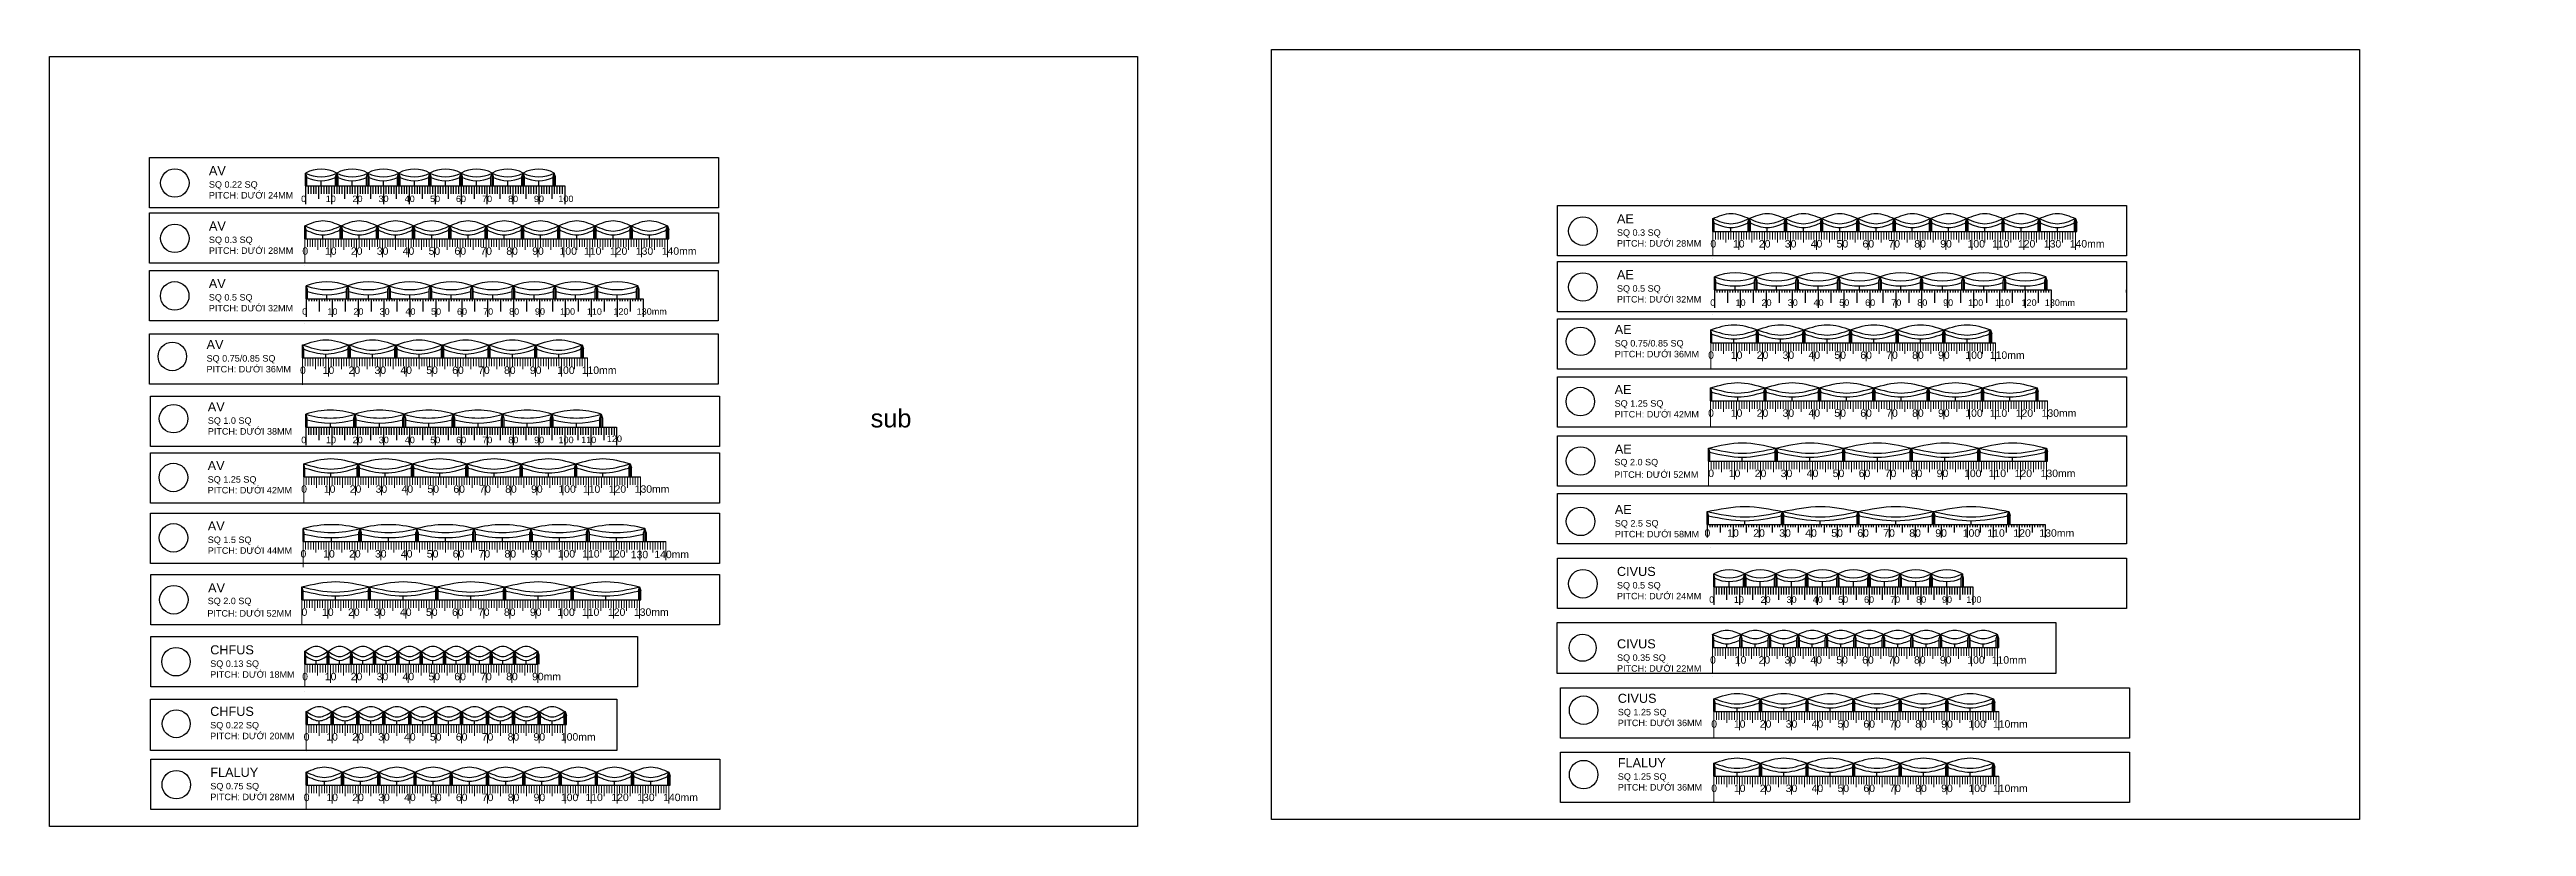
# Model space of a CAD drawing. Header units: millimetres. Extents: x 10828 to 12582, y 10200 to 11457.
# Drawn here: x 10828 to 11784, y 11157 to 11457 of the extents above; entities that cross this region are included whole.
import ezdxf

# ---------------------------------------------------------------- set-up
doc = ezdxf.new("R2010")
doc.units = ezdxf.units.MM
doc.linetypes.add('ACAD_ISO03W100', pattern=[30, 12, -18])
for name, color, linetype, lineweight in [('BTONG', 250, 'Continuous', 30), ('chigioixd', 1, 'ACAD_ISO03W100', 30), ('VATLIEU', 250, 'Continuous', 5)]:
    doc.layers.add(name, color=color, linetype=linetype, lineweight=lineweight)
doc.layers.add('GHICHU', color=7, linetype='Continuous')
doc.styles.get("Standard").update_dxf_attribs({"font": 'arial.ttf'})
doc.styles.add('VN-DIM', font='')
doc.styles.get('VN-DIM').set_extended_font_data('VNI-Helve')
pattern_1 = [(0, (0, 0), (0, 6.985), [5.08, -1.905]), (90, (0, 0), (-6.985, 4e-16), [5.08, -1.905])]

msp = doc.modelspace()

# ---------------------------------------------------------------- texts
for s, height, p in [('0', 2.5, (10925.37, 11397.86)), ('10', 2.5, (10934.89, 11397.86)), ('20', 2.5, (10945.2, 11397.86)), ('30', 2.5, (10955.26, 11397.86)), ('40', 2.5, (10965.34, 11397.86)), ('50', 2.5, (10975.15, 11397.86)), ('60', 2.5, (10985.15, 11397.86)), ('70', 2.5, (10995.23, 11397.86)), ('80', 2.5, (11005.28, 11397.86)), ('90', 2.5, (11015.24, 11397.86)), ('100', 2.5, (11024.68, 11397.86)), ('0', 2.5, (10925.43, 11304.84)), ('10', 2.5, (10934.96, 11304.84)), ('20', 2.5, (10945.26, 11304.84)), ('30', 2.5, (10955.33, 11304.84)), ('40', 2.5, (10965.4, 11304.84)), ('50', 2.5, (10975.21, 11304.84)), ('60', 2.5, (10985.22, 11304.84)), ('70', 2.5, (10995.29, 11304.84)), ('80', 2.5, (11005.35, 11304.84)), ('90', 2.5, (11015.31, 11304.84)), ('100', 2.5, (11024.74, 11304.84)), ('110', 2.5, (11033.47, 11304.87)), ('120', 2.5, (11043.41, 11305.31)), ('AE', 3.5, (11432.5, 11300.82)), ('SQ 2.0 SQ', 2.5, (11432.35, 11296.28)), ('PITCH: DƯỚI 52MM', 2.5, (11432.23, 11291.48)), ('SQ 2.0 SQ', 2.5, (10889.3, 11242.74)), ('AV', 3.5, (10889.46, 11247.28)), ('0', 2.5, (11468.93, 11243.25)), ('10', 2.5, (11478.45, 11243.25)), ('20', 2.5, (11488.76, 11243.25)), ('30', 2.5, (11498.82, 11243.25)), ('40', 2.5, (11508.89, 11243.25)), ('50', 2.5, (11518.71, 11243.25)), ('60', 2.5, (11528.71, 11243.25)), ('70', 2.5, (11538.78, 11243.25)), ('80', 2.5, (11548.84, 11243.25)), ('90', 2.5, (11558.8, 11243.25)), ('100', 2.5, (11568.23, 11243.25)), ('PITCH: DƯỚI 52MM', 2.5, (10889.19, 11237.94))]:
    msp.add_text(s, height=height).set_placement(p)
at = {"char_height": 2.5, "attachment_point": 1}
for s, width, insert in [('{\\H1.4x;AV\\P}SQ 0.22 SQ\\PPITCH: DƯỚI 24MM', 33.1939, (10889.77, 11411.73)), ('{\\H1.4x;AV\\P}SQ 0.3 SQ\\PPITCH: DƯỚI 28MM', 33.1939, (10889.78, 11390.38)), ('{\\H1.4x;AE \\P}SQ 0.3 SQ\\PPITCH: DƯỚI 28MM', 33.1939, (11433.33, 11393.17)), ('{\\H1.4x;AE\\P}SQ 0.5 SQ\\PPITCH: DƯỚI 32MM', 33.1939, (11433.33, 11371.61)), ('{\\H1.4x;AV\\P}SQ 0.5 SQ\\PPITCH: DƯỚI 32MM', 33.1939, (10889.73, 11368.18)), ('0', 2.3531, (11469.35, 11360.31)), ('10', 2.3531, (11479.11, 11360.31)), ('20', 2.3531, (11489.14, 11360.31)), ('30', 2.3531, (11499.25, 11360.31)), ('40', 2.3531, (11509.22, 11360.31)), ('50', 2.3531, (11519.13, 11360.31)), ('60', 2.3531, (11529.13, 11360.31)), ('70', 2.3531, (11539.23, 11360.31)), ('80', 2.3531, (11549.26, 11360.31)), ('90', 2.3531, (11559.23, 11360.31)), ('100', 2.3531, (11568.9, 11360.31)), ('110', 2.3531, (11579.26, 11360.31)), ('120', 2.3531, (11589.52, 11360.31)), ('130mm', 2.3531, (11598.5, 11360.31)), ('0', 2.3531, (10925.76, 11356.88)), ('10', 2.3531, (10935.51, 11356.88)), ('20', 2.3531, (10945.54, 11356.88)), ('30', 2.3531, (10955.65, 11356.88)), ('40', 2.3531, (10965.62, 11356.88)), ('50', 2.3531, (10975.53, 11356.88)), ('60', 2.3531, (10985.53, 11356.88)), ('70', 2.3531, (10995.63, 11356.88)), ('80', 2.3531, (11005.66, 11356.88)), ('90', 2.3531, (11015.63, 11356.88)), ('100', 2.3531, (11025.3, 11356.88)), ('110', 2.3531, (11035.66, 11356.88)), ('120', 2.3531, (11045.92, 11356.88)), ('130mm', 2.3531, (11054.9, 11356.88)), ('{\\H1.4x;AE\\P}SQ 0.75/0.85 SQ\\PPITCH: DƯỚI 36MM', 33.1939, (11432.47, 11350.47)), ('{\\H1.4x;AV\\P}SQ 0.75/0.85 SQ\\PPITCH: DƯỚI 36MM', 33.1939, (10888.87, 11344.65)), ('{\\H1.4x;AE\\P}SQ 1.25 SQ\\PPITCH: DƯỚI 42MM', 33.1939, (11432.43, 11327.26)), ('{\\H1.4x;AV\\P}SQ 1.0 SQ\\PPITCH: DƯỚI 38MM', 33.1939, (10889.34, 11320.64)), ('{\\H1.4x;AV\\P}SQ 1.25 SQ\\PPITCH: DƯỚI 42MM', 33.1939, (10889.3, 11297.95)), ('{\\H1.4x;AV\\P}SQ 1.5 SQ\\PPITCH: DƯỚI 44MM', 33.1939, (10889.33, 11274.67)), ('{\\H1.4x;AE\\P}SQ 2.5 SQ\\PPITCH: DƯỚI 58MM', 33.1939, (11432.5, 11281.02)), ('{\\H1.4x;CIVUS\\P}SQ 0.5 SQ\\PPITCH: DƯỚI 24MM', 33.1939, (11433.33, 11257.11)), ('{\\H1.4x;CHFUS\\P}SQ 0.13 SQ\\PPITCH: DƯỚI 18MM', 33.1939, (10890.28, 11226.87)), ('{\\H1.4x;CIVUS}\\PSQ 0.35 SQ\\PPITCH: DƯỚI 22MM', 33.1939, (11433.36, 11229.19)), ('{\\H1.4x;CIVUS\\P}SQ 1.25 SQ\\PPITCH: DƯỚI 36MM', 33.1939, (11433.66, 11208.18)), ('{\\H1.4x;CHFUS\\P}SQ 0.22 SQ\\PPITCH: DƯỚI 20MM', 33.1939, (10890.28, 11203.14)), ('{\\H1.4x;FLALUY \\P}SQ 0.75 SQ\\PPITCH: DƯỚI 28MM', 33.1939, (10890.32, 11179.62)), ('{\\H1.4x;FLALUY\\P}SQ 1.25 SQ\\PPITCH: DƯỚI 36MM', 33.1939, (11433.66, 11183.33))]:
    msp.add_mtext_dynamic_manual_height_columns(s, width=width, gutter_width=12.5, heights=[0], dxfattribs=dict(at, insert=insert))
at = {"color": 4, "insert": (11145.22, 11317.93), "char_height": 7, "attachment_point": 1}
msp.add_mtext_dynamic_manual_height_columns('sub', width=93.6567, gutter_width=12.5, heights=[0], dxfattribs=at)
at = {"layer": 'chigioixd', "color": 0, "style": 'VN-DIM'}
for s, height, p in [('0', 2.88, (10924.94, 11331.56)), ('100', 2.88, (11024.23, 11331.56)), ('0', 2.88, (11468.54, 11337.38)), ('100', 2.88, (11567.83, 11337.38)), ('0', 2.88, (11468.53, 11315.02)), ('100', 2.88, (11567.81, 11315.02)), ('0', 2.88, (11468.57, 11291.78)), ('100', 2.889, (11567.32, 11291.76)), ('0', 2.88, (10925.4, 11285.71)), ('100', 2.88, (11024.69, 11285.71)), ('0', 2.89, (11467.12, 11268.74)), ('100', 2.892, (11566.81, 11268.74)), ('0', 2.88, (10925.14, 11260.72)), ('100', 2.88, (11024.43, 11260.72)), ('0', 2.88, (10925.52, 11238.24)), ('100', 2.889, (11024.27, 11238.22)), ('0', 2.88, (11469.73, 11195.09)), ('100', 2.88, (11569.02, 11195.09)), ('0', 2.88, (11469.73, 11170.25)), ('100', 2.88, (11569.02, 11170.25))]:
    msp.add_text(s, height=height, dxfattribs=at).set_placement(p)
at = {"layer": 'chigioixd', "color": 1, "linetype": 'ByBlock', "lineweight": -2, "ltscale": 0.13, "char_height": 2.88, "attachment_point": 1, "style": 'VN-DIM'}
for insert in [(10925.84, 11380.4), (11469.39, 11383.2), (10926.38, 11169.64)]:
    msp.add_mtext('0', dxfattribs=dict(at, insert=insert))
at = {"layer": 'chigioixd', "color": 0, "linetype": 'ByBlock', "lineweight": -2, "ltscale": 0.13, "char_height": 2.88, "attachment_point": 1, "style": 'VN-DIM'}
for insert in [(11025.13, 11380.4), (11568.68, 11383.2), (11025.66, 11169.64)]:
    msp.add_mtext('100', dxfattribs=dict(at, insert=insert))
at = {"layer": 'chigioixd', "color": 1, "linetype": 'ByBlock', "ltscale": 0.13, "char_height": 2.88, "attachment_point": 1, "style": 'VN-DIM'}
for s, insert in [('0', (10925.77, 11216.26)), ('0', (10926.35, 11192.98)), ('{\\C0;100mm}', (11025.64, 11192.98))]:
    msp.add_mtext(s, dxfattribs=dict(at, insert=insert))
at = {"layer": 'chigioixd', "color": 0, "linetype": 'ByBlock', "ltscale": 0.13, "char_height": 2.88, "attachment_point": 1, "style": 'VN-DIM'}
for s, insert in [('0', (11469.27, 11222.67)), ('{\\C0;100}', (11568.56, 11222.67))]:
    msp.add_mtext(s, dxfattribs=dict(at, insert=insert))
at = {"layer": 'GHICHU', "color": 0, "style": 'VN-DIM'}
for s, height, p in [('10', 2.88, (10933.69, 11331.56)), ('20', 2.88, (10943.69, 11331.56)), ('30', 2.88, (10953.69, 11331.56)), ('40', 2.88, (10963.69, 11331.56)), ('50', 2.88, (10973.69, 11331.56)), ('60', 2.88, (10983.69, 11331.56)), ('70', 2.88, (10993.69, 11331.56)), ('80', 2.88, (11003.69, 11331.56)), ('90', 2.88, (11013.69, 11331.56)), ('110mm', 2.88, (11033.69, 11331.56)), ('10', 2.88, (11477.28, 11337.38)), ('20', 2.88, (11487.28, 11337.38)), ('30', 2.88, (11497.28, 11337.38)), ('40', 2.88, (11507.28, 11337.38)), ('50', 2.88, (11517.28, 11337.38)), ('60', 2.88, (11527.28, 11337.38)), ('70', 2.88, (11537.28, 11337.38)), ('80', 2.88, (11547.28, 11337.38)), ('90', 2.88, (11557.28, 11337.38)), ('110mm', 2.88, (11577.28, 11337.38)), ('10', 2.88, (11477.27, 11315.02)), ('20', 2.88, (11487.27, 11315.02)), ('30', 2.88, (11497.27, 11315.02)), ('40', 2.88, (11507.27, 11315.02)), ('50', 2.88, (11517.27, 11315.02)), ('60', 2.88, (11527.27, 11315.02)), ('70', 2.88, (11537.27, 11315.02)), ('80', 2.88, (11547.27, 11315.02)), ('90', 2.88, (11557.27, 11315.02)), ('110', 2.88, (11577.27, 11315.02)), ('120', 2.88, (11587.27, 11315.02)), ('130mm', 2.88, (11597.27, 11315.02)), ('10', 2.889, (11476.48, 11291.76)), ('20', 2.889, (11486.51, 11291.76)), ('30', 2.889, (11496.54, 11291.76)), ('40', 2.889, (11506.58, 11291.76)), ('50', 2.889, (11516.61, 11291.76)), ('60', 2.889, (11526.64, 11291.76)), ('70', 2.889, (11536.68, 11291.76)), ('80', 2.889, (11546.71, 11291.76)), ('90', 2.889, (11556.74, 11291.76)), ('110', 2.889, (11576.81, 11291.76)), ('120', 2.889, (11586.84, 11291.76)), ('130mm', 2.889, (11596.87, 11291.76)), ('10', 2.88, (10934.14, 11285.71)), ('20', 2.88, (10944.14, 11285.71)), ('30', 2.88, (10954.14, 11285.71)), ('40', 2.88, (10964.14, 11285.71)), ('50', 2.88, (10974.14, 11285.71)), ('60', 2.88, (10984.14, 11285.71)), ('70', 2.88, (10994.14, 11285.71)), ('80', 2.88, (11004.14, 11285.71)), ('90', 2.88, (11014.14, 11285.71)), ('110', 2.88, (11034.14, 11285.71)), ('120', 2.88, (11044.14, 11285.71)), ('130mm', 2.88, (11054.14, 11285.71)), ('10', 2.892, (11475.89, 11268.74)), ('20', 2.892, (11485.94, 11268.74)), ('30', 2.892, (11495.98, 11268.74)), ('40', 2.892, (11506.02, 11268.74)), ('50', 2.892, (11516.06, 11268.74)), ('60', 2.892, (11526.1, 11268.74)), ('70', 2.892, (11536.14, 11268.74)), ('80', 2.892, (11546.18, 11268.74)), ('90', 2.892, (11556.23, 11268.74)), ('110', 2.892, (11576.31, 11268.74)), ('120', 2.892, (11586.35, 11268.74)), ('130mm', 2.892, (11596.39, 11268.74)), ('10', 2.88, (10933.88, 11260.72)), ('20', 2.88, (10943.88, 11260.72)), ('30', 2.88, (10953.88, 11260.72)), ('40', 2.88, (10963.88, 11260.72)), ('50', 2.88, (10973.88, 11260.72)), ('60', 2.88, (10983.88, 11260.72)), ('70', 2.88, (10993.88, 11260.72)), ('80', 2.88, (11003.88, 11260.72)), ('90', 2.88, (11013.88, 11260.72)), ('110', 2.88, (11033.88, 11260.72)), ('120', 2.88, (11043.88, 11260.72)), ('130', 2.88, (11052.63, 11260.44)), ('140mm', 2.88, (11061.71, 11260.49)), ('10', 2.889, (10933.43, 11238.22)), ('20', 2.889, (10943.47, 11238.22)), ('30', 2.889, (10953.5, 11238.22)), ('40', 2.889, (10963.53, 11238.22)), ('50', 2.889, (10973.56, 11238.22)), ('60', 2.889, (10983.6, 11238.22)), ('70', 2.889, (10993.63, 11238.22)), ('80', 2.889, (11003.66, 11238.22)), ('90', 2.889, (11013.7, 11238.22)), ('110', 2.889, (11033.76, 11238.22)), ('120', 2.889, (11043.8, 11238.22)), ('130mm', 2.889, (11053.83, 11238.22)), ('10', 2.88, (11478.48, 11195.09)), ('20', 2.88, (11488.48, 11195.09)), ('30', 2.88, (11498.48, 11195.09)), ('40', 2.88, (11508.48, 11195.09)), ('50', 2.88, (11518.48, 11195.09)), ('60', 2.88, (11528.48, 11195.09)), ('70', 2.88, (11538.48, 11195.09)), ('80', 2.88, (11548.48, 11195.09)), ('90', 2.88, (11558.48, 11195.09)), ('110mm', 2.88, (11578.48, 11195.09)), ('10', 2.88, (11478.48, 11170.25)), ('20', 2.88, (11488.48, 11170.25)), ('30', 2.88, (11498.48, 11170.25)), ('40', 2.88, (11508.48, 11170.25)), ('50', 2.88, (11518.48, 11170.25)), ('60', 2.88, (11528.48, 11170.25)), ('70', 2.88, (11538.48, 11170.25)), ('80', 2.88, (11548.48, 11170.25)), ('90', 2.88, (11558.48, 11170.25)), ('110mm', 2.88, (11578.48, 11170.25))]:
    msp.add_text(s, height=height, dxfattribs=at).set_placement(p)
at = {"layer": 'GHICHU', "lineweight": -2, "char_height": 2.88, "attachment_point": 1, "style": 'VN-DIM'}
for s, insert in [('10', (10934.58, 11380.4)), ('20', (10944.58, 11380.4)), ('30', (10954.58, 11380.4)), ('40', (10964.58, 11380.4)), ('50', (10974.58, 11380.4)), ('60', (10984.58, 11380.4)), ('70', (10994.58, 11380.4)), ('80', (11004.58, 11380.4)), ('90', (11014.58, 11380.4)), ('110', (11034.58, 11380.4)), ('120', (11044.58, 11380.4)), ('130', (11054.58, 11380.4)), ('140mm', (11064.58, 11380.4)), ('10', (11478.13, 11383.2)), ('20', (11488.13, 11383.2)), ('30', (11498.13, 11383.2)), ('40', (11508.13, 11383.2)), ('50', (11518.13, 11383.2)), ('60', (11528.13, 11383.2)), ('70', (11538.13, 11383.2)), ('80', (11548.13, 11383.2)), ('90', (11558.13, 11383.2)), ('110', (11578.13, 11383.2)), ('120', (11588.13, 11383.2)), ('130', (11598.13, 11383.2)), ('140mm', (11608.13, 11383.2)), ('10', (10935.12, 11169.64)), ('20', (10945.12, 11169.64)), ('30', (10955.12, 11169.64)), ('40', (10965.12, 11169.64)), ('50', (10975.12, 11169.64)), ('60', (10985.12, 11169.64)), ('70', (10995.12, 11169.64)), ('80', (11005.12, 11169.64)), ('90', (11015.12, 11169.64)), ('110', (11035.12, 11169.64)), ('120', (11045.12, 11169.64)), ('130', (11055.12, 11169.64)), ('140mm', (11065.12, 11169.64))]:
    msp.add_mtext(s, dxfattribs=dict(at, insert=insert))
at = {"layer": 'GHICHU', "char_height": 2.88, "attachment_point": 1, "style": 'VN-DIM'}
for s, insert in [('10', (10934.52, 11216.26)), ('20', (10944.52, 11216.26)), ('30', (10954.52, 11216.26)), ('40', (10964.52, 11216.26)), ('50', (10974.52, 11216.26)), ('60', (10984.52, 11216.26)), ('70', (10994.52, 11216.26)), ('80', (11004.52, 11216.26)), ('90mm', (11014.52, 11216.26)), ('110mm', (11578.01, 11222.67)), ('20', (10945.09, 11192.98)), ('30', (10955.09, 11192.98)), ('40', (10965.09, 11192.98)), ('50', (10975.09, 11192.98)), ('60', (10985.09, 11192.98)), ('70', (10995.09, 11192.98)), ('80', (11005.09, 11192.98)), ('90', (11015.09, 11192.98))]:
    msp.add_mtext(s, dxfattribs=dict(at, insert=insert))
at = {"layer": 'GHICHU', "color": 0, "char_height": 2.88, "attachment_point": 1, "style": 'VN-DIM'}
for s, insert in [('10', (11478.81, 11222.67)), ('20', (11488.01, 11222.67)), ('30', (11498.01, 11222.67)), ('40', (11508.01, 11222.67)), ('50', (11518.01, 11222.67)), ('60', (11528.01, 11222.67)), ('70', (11538.01, 11222.67)), ('80', (11548.01, 11222.67)), ('90', (11558.01, 11222.67))]:
    msp.add_mtext(s, dxfattribs=dict(at, insert=insert))
at = {"layer": 'GHICHU', "insert": (10935.09, 11192.98), "char_height": 2.88, "width": 0.6857, "attachment_point": 1, "style": 'VN-DIM'}
msp.add_mtext('10', dxfattribs=at)

# ---------------------------------------------------------------- blocks, each defined once
blk = doc.blocks.new('*U5')
h = blk.add_hatch(color=3)
h.dxf.hatch_style = 1
h.paths.add_polyline_path([(-15.75, 0.25), (-16.25, 1.75), (-16.25, -3.25), (-15.75, -3.25)])
h.paths.add_polyline_path([(-0.25, 1.75), (-0.75, 0.25), (-0.75, -3.25), (-0.25, -3.25)])
h.paths.add_polyline_path([(0.25, 0.25), (-0.25, 1.75), (-0.25, -3.25), (0.25, -3.25)])
h.paths.add_polyline_path([(15.75, 1.75), (15.25, 0.25), (15.25, -3.25), (15.75, -3.25)])
h.paths.add_polyline_path([(16.25, 0.25), (15.75, 1.75), (15.75, -3.25), (16.25, -3.25)])
for p, q in [((-0.75, 0.25), (-0.25, 1.75)), ((-0.75, -3.25), (-0.75, 0.25)), ((-0.25, 1.75), (-0.25, -3.25)), ((0.25, 0.25), (-0.25, 1.75)), ((0.25, -3.25), (0.25, 0.25)), ((15.25, 0.25), (15.75, 1.75)), ((15.25, -3.25), (15.25, 0.25)), ((15.75, 1.75), (15.75, -3.25)), ((16.25, 0.25), (15.75, 1.75)), ((16.25, -3.25), (16.25, 0.25))]:
    blk.add_line(p, q)
at = {"color": 1}
for p, q in [((-8.25, -3.25), (-8.25, -1.75)), ((7.75, -3.25), (7.75, -1.75))]:
    blk.add_line(p, q, dxfattribs=at)
at = {"color": 5}
for centre, start, end in [((-8.25, -18.83), 68.76069, 111.23931), ((7.75, 22.33), 248.76069, 291.23931), ((7.75, 22.33), 248.76069, 291.23931)]:
    blk.add_arc(centre, 22.08, start, end, dxfattribs=at)
at = {"color": 6}
for centre, start, end in [((-8.25, 22.33), 248.76069, 291.23931), ((-8.25, 22.33), 248.76069, 291.23931), ((7.75, -18.83), 68.76069, 111.23931)]:
    blk.add_arc(centre, 22.08, start, end, dxfattribs=at)
at = {"color": 1}
for centre in [(-8.25, 20.33), (7.75, 20.33)]:
    blk.add_arc(centre, 22.08, 250.14611, 289.85389, dxfattribs=at)
blk = doc.blocks.new('*U6')
at = {"color": 0, "linetype": 'ByBlock', "lineweight": -2, "transparency": 16777216}
for p in [(0, 0), (32, 0), (64, 0), (96, 0)]:
    blk.add_blockref('*U5', p, dxfattribs=at)
blk = doc.blocks.new('*U8')
h = blk.add_hatch(color=3)
h.dxf.hatch_style = 1
h.paths.add_polyline_path([(-11.79, 0.25), (-12.25, 1.75), (-12.25, -3.25), (-11.75, -3.25)])
h.paths.add_polyline_path([(-0.25, 1.75), (-0.75, 0.25), (-0.75, -3.25), (-0.25, -3.25)])
h.paths.add_polyline_path([(0.25, 0.25), (-0.25, 1.75), (-0.25, -3.25), (0.25, -3.25)])
h.paths.add_polyline_path([(11.75, 1.75), (11.25, 0.25), (11.25, -3.25), (11.75, -3.25)])
h.paths.add_polyline_path([(12.25, 0.25), (11.75, 1.75), (11.75, -3.25), (12.25, -3.25)])
for p, q in [((-0.75, 0.25), (-0.25, 1.75)), ((-0.75, -3.25), (-0.75, 0.25)), ((-0.25, -3.25), (-0.25, 1.75)), ((0.25, 0.25), (-0.25, 1.75)), ((0.25, -3.25), (0.25, 0.25)), ((11.25, 0.25), (11.75, 1.75)), ((11.25, -3.25), (11.25, 0.25)), ((11.75, 1.75), (11.75, -3.25)), ((12.25, 0.25), (11.75, 1.75)), ((12.25, -3.25), (12.25, 0.25))]:
    blk.add_line(p, q)
at = {"color": 1}
for p, q in [((-6.25, -3.25), (-6.25, -1.25)), ((5.75, -3.25), (5.75, -1.25))]:
    blk.add_line(p, q, dxfattribs=at)
at = {"color": 5}
for centre, start, end in [((-6.25, -9.5), 61.92751, 118.07249), ((5.75, 13), 241.92751, 298.07249)]:
    blk.add_arc(centre, 12.75, start, end, dxfattribs=at)
at = {"color": 6}
for centre, start, end in [((-6.25, 13), 241.92751, 298.07249), ((5.75, -9.5), 61.92751, 118.07249)]:
    blk.add_arc(centre, 12.75, start, end, dxfattribs=at)
at = {"color": 1}
for centre, start in [((-6.25, 11.53), 244.26648), ((5.75, 11.53), 244.4453)]:
    blk.add_arc(centre, 12.75, start, 295.5547, dxfattribs=at)
blk = doc.blocks.new('*U9')
at = {"color": 0, "linetype": 'ByBlock', "lineweight": -2, "transparency": 16777216}
for p in [(0, 0), (24, 0), (48, 0), (72, 0)]:
    blk.add_blockref('*U8', p, dxfattribs=at)
blk = doc.blocks.new('*U10')
h = blk.add_hatch(color=3)
h.dxf.hatch_style = 1
h.paths.add_polyline_path([(-11.79, 0.25), (-12.25, 1.75), (-12.25, -3.25), (-11.75, -3.25)])
h.paths.add_polyline_path([(-0.25, 1.75), (-0.75, 0.25), (-0.75, -3.25), (-0.25, -3.25)])
h.paths.add_polyline_path([(0.25, 0.25), (-0.25, 1.75), (-0.25, -3.25), (0.25, -3.25)])
h.paths.add_polyline_path([(11.75, 1.75), (11.25, 0.25), (11.25, -3.25), (11.75, -3.25)])
h.paths.add_polyline_path([(12.25, 0.25), (11.75, 1.75), (11.75, -3.25), (12.25, -3.25)])
for p, q in [((-0.75, 0.25), (-0.25, 1.75)), ((-0.75, -3.25), (-0.75, 0.25)), ((-0.25, -3.25), (-0.25, 1.75)), ((0.25, 0.25), (-0.25, 1.75)), ((0.25, -3.25), (0.25, 0.25)), ((11.25, 0.25), (11.75, 1.75)), ((11.25, -3.25), (11.25, 0.25)), ((11.75, 1.75), (11.75, -3.25)), ((12.25, 0.25), (11.75, 1.75)), ((12.25, -3.25), (12.25, 0.25))]:
    blk.add_line(p, q)
at = {"color": 1}
for p, q in [((-6.25, -3.25), (-6.25, -1.25)), ((5.75, -3.25), (5.75, -1.25))]:
    blk.add_line(p, q, dxfattribs=at)
at = {"color": 5}
for centre, start, end in [((-6.25, -9.5), 61.92751, 118.07249), ((5.75, 13), 241.92751, 298.07249)]:
    blk.add_arc(centre, 12.75, start, end, dxfattribs=at)
at = {"color": 6}
for centre, start, end in [((-6.25, 13), 241.92751, 298.07249), ((5.75, -9.5), 61.92751, 118.07249)]:
    blk.add_arc(centre, 12.75, start, end, dxfattribs=at)
at = {"color": 1}
for centre, start in [((-6.25, 11.53), 244.26648), ((5.75, 11.53), 244.4453)]:
    blk.add_arc(centre, 12.75, start, 295.5547, dxfattribs=at)
blk = doc.blocks.new('*U11')
at = {"color": 0, "linetype": 'ByBlock', "lineweight": -2, "transparency": 16777216}
for p in [(0, 0), (24, 0), (48, 0), (72, 0)]:
    blk.add_blockref('*U10', p, dxfattribs=at)
blk = doc.blocks.new('*U12')
h = blk.add_hatch(color=3)
h.dxf.hatch_style = 1
h.paths.add_polyline_path([(-15.75, 0.25), (-16.25, 1.75), (-16.25, -3.25), (-15.75, -3.25)])
h.paths.add_polyline_path([(-0.25, 1.75), (-0.75, 0.25), (-0.75, -3.25), (-0.25, -3.25)])
h.paths.add_polyline_path([(0.25, 0.25), (-0.25, 1.75), (-0.25, -3.25), (0.25, -3.25)])
h.paths.add_polyline_path([(15.75, 1.75), (15.25, 0.25), (15.25, -3.25), (15.75, -3.25)])
h.paths.add_polyline_path([(16.25, 0.25), (15.75, 1.75), (15.75, -3.25), (16.25, -3.25)])
for p, q in [((-0.75, 0.25), (-0.25, 1.75)), ((-0.75, -3.25), (-0.75, 0.25)), ((-0.25, 1.75), (-0.25, -3.25)), ((0.25, 0.25), (-0.25, 1.75)), ((0.25, -3.25), (0.25, 0.25)), ((15.25, 0.25), (15.75, 1.75)), ((15.25, -3.25), (15.25, 0.25)), ((15.75, 1.75), (15.75, -3.25)), ((16.25, 0.25), (15.75, 1.75)), ((16.25, -3.25), (16.25, 0.25))]:
    blk.add_line(p, q)
at = {"color": 1}
for p, q in [((-8.25, -3.25), (-8.25, -1.75)), ((7.75, -3.25), (7.75, -1.75))]:
    blk.add_line(p, q, dxfattribs=at)
at = {"color": 5}
for centre, start, end in [((-8.25, -18.83), 68.76069, 111.23931), ((7.75, 22.33), 248.76069, 291.23931), ((7.75, 22.33), 248.76069, 291.23931)]:
    blk.add_arc(centre, 22.08, start, end, dxfattribs=at)
at = {"color": 6}
for centre, start, end in [((-8.25, 22.33), 248.76069, 291.23931), ((-8.25, 22.33), 248.76069, 291.23931), ((7.75, -18.83), 68.76069, 111.23931)]:
    blk.add_arc(centre, 22.08, start, end, dxfattribs=at)
at = {"color": 1}
for centre in [(-8.25, 20.33), (7.75, 20.33)]:
    blk.add_arc(centre, 22.08, 250.14611, 289.85389, dxfattribs=at)
blk = doc.blocks.new('*U13')
at = {"color": 0, "linetype": 'ByBlock', "lineweight": -2, "transparency": 16777216}
for p in [(0, 0), (32, 0), (64, 0), (96, 0)]:
    blk.add_blockref('*U12', p, dxfattribs=at)
blk = doc.blocks.new('*U14')
h = blk.add_hatch(color=3)
h.dxf.hatch_style = 1
h.paths.add_polyline_path([(-18.75, 0.25), (-19.25, 1.75), (-19.25, -3.25), (-18.75, -3.25)])
h.paths.add_polyline_path([(-0.25, 1.75), (-0.75, 0.25), (-0.75, -3.25), (-0.25, -3.25)])
h.paths.add_polyline_path([(0.24, 0.25), (-0.25, 1.75), (-0.25, -3.25), (0.25, -3.25)])
h.paths.add_polyline_path([(18.75, 1.75), (18.25, 0.25), (18.25, -3.25), (18.75, -3.25)])
h.paths.add_polyline_path([(19.25, 0.25), (18.75, 1.75), (18.75, -3.25), (19.25, -3.25)])
for p, q in [((-0.75, 0.25), (-0.25, 1.75)), ((-0.75, -3.25), (-0.75, 0.25)), ((-0.25, -3.25), (-0.25, 1.75)), ((0.24, 0.25), (-0.25, 1.75)), ((0.25, -3.25), (0.24, 0.25)), ((18.25, 0.25), (18.75, 1.75)), ((18.25, -3.25), (18.25, 0.25)), ((18.75, -3.25), (18.75, 1.75)), ((18.75, 1.75), (19.25, 0.25)), ((19.25, 0.25), (19.25, -3.25))]:
    blk.add_line(p, q)
at = {"color": 1}
for p, q in [((-9.75, -3.25), (-9.74, -1.75)), ((9.25, -3.25), (9.25, -1.75)), ((9.25, -3.25), (9.26, -1.75))]:
    blk.add_line(p, q, dxfattribs=at)
at = {"color": 5}
for centre, start, end in [((-9.75, -27.58), 72.05443, 107.94557), ((9.25, 31.08), 252.05443, 287.94557)]:
    blk.add_arc(centre, 30.83, start, end, dxfattribs=at)
at = {"color": 6}
for centre, start, end in [((-9.75, 31.08), 252.05443, 287.94557), ((9.25, -27.58), 72.05443, 107.94557)]:
    blk.add_arc(centre, 30.83, start, end, dxfattribs=at)
at = {"color": 1}
for centre, start, end in [((-9.75, 29.09), 253.02844, 286.97156), ((9.25, 29.09), 253.00828, 286.98465)]:
    blk.add_arc(centre, 30.83, start, end, dxfattribs=at)
blk = doc.blocks.new('*U15')
at = {"color": 0, "linetype": 'ByBlock', "lineweight": -2, "transparency": 16777216}
for p in [(0, 0), (38, 0), (76, 0)]:
    blk.add_blockref('*U14', p, dxfattribs=at)
blk = doc.blocks.new('*U16')
for p, q in [((-4.5, 3.5), (-4.5, 0.5)), ((-3.5, 3.5), (-3.5, 0.5)), ((-2.5, 3.5), (-2.5, 0.5)), ((-1.5, 3.5), (-1.5, 0.5)), ((-0.5, 3.5), (-0.5, -1.5)), ((0.5, 3.5), (0.5, 0.5)), ((1.5, 3.5), (1.5, 0.5)), ((2.5, 3.5), (2.5, 0.5)), ((3.5, 3.5), (3.5, 0.5)), ((4.5, 3.5), (4.5, -3.5)), ((4.5, 3.5), (4.5, -3.5))]:
    blk.add_line(p, q)
blk = doc.blocks.new('*U17')
at = {"color": 0, "linetype": 'ByBlock', "lineweight": -2, "transparency": 16777216}
for p in [(0, 0), (10, 0), (20, 0)]:
    blk.add_blockref('*U16', p, dxfattribs=at)
blk = doc.blocks.new('*U18')
h = blk.add_hatch(color=3)
h.dxf.hatch_style = 1
h.paths.add_polyline_path([(-21.75, 0.25), (-22.25, 1.75), (-22.25, -3.25), (-21.75, -3.25)])
h.paths.add_polyline_path([(-0.25, 1.75), (-0.75, 0.25), (-0.75, -3.25), (-0.25, -3.25)])
h.paths.add_polyline_path([(0.25, 0.25), (-0.25, 1.75), (-0.25, -3.25), (0.25, -3.25)])
h.paths.add_polyline_path([(21.75, 1.75), (21.25, 0.25), (21.25, -3.25), (21.75, -3.25)])
h.paths.add_polyline_path([(22.25, 0.25), (21.75, 1.75), (21.75, -3.25), (22.25, -3.25)])
for p, q in [((-0.75, 0.25), (-0.25, 1.75)), ((-0.75, -3.25), (-0.75, 0.25)), ((-0.25, -3.25), (-0.25, 1.75)), ((-0.25, 1.75), (0.25, 0.25)), ((0.25, 0.25), (0.25, -3.25)), ((21.75, 1.75), (21.25, 0.25)), ((21.25, -3.25), (21.25, 0.25)), ((21.75, 1.75), (21.75, -3.25)), ((22.25, 0.25), (21.75, 1.75)), ((22.25, 0.25), (22.25, -3.25))]:
    blk.add_line(p, q)
at = {"color": 1}
for p, q in [((-11.25, -3.25), (-11.25, -1.75)), ((10.75, -3.25), (10.75, -1.71)), ((10.75, -3.25), (10.75, -1.75))]:
    blk.add_line(p, q, dxfattribs=at)
for centre, start, end in [((-11.25, -37.83), 74.46967, 105.53033), ((-11.25, -37.83), 74.46967, 105.53033), ((-11.25, -37.83), 74.46967, 105.53033), ((-11.25, 41.33), 254.46967, 285.53033), ((-11.25, 41.33), 254.46967, 285.53033), ((-11.25, 41.33), 254.46967, 285.53033), ((10.75, -37.83), 74.46967, 105.53033), ((10.75, -37.83), 74.46967, 105.53033), ((10.75, -37.83), 74.46967, 105.53033), ((10.75, 41.33), 254.46967, 285.53033), ((10.75, 41.33), 254.46967, 285.53033), ((10.75, 41.33), 254.46967, 285.53033)]:
    blk.add_arc(centre, 41.08, start, end)
at = {"color": 5}
for centre, start, end in [((-11.25, -37.83), 74.46967, 105.53033), ((10.75, 41.33), 254.46967, 285.53033)]:
    blk.add_arc(centre, 41.08, start, end, dxfattribs=at)
at = {"color": 6}
for centre, start, end in [((-11.25, 41.33), 254.46967, 285.53033), ((10.75, -37.83), 74.46967, 105.53033)]:
    blk.add_arc(centre, 41.08, start, end, dxfattribs=at)
at = {"color": 1}
for centre in [(-11.25, 39.37), (10.75, 39.37)]:
    blk.add_arc(centre, 41.08, 255.19216, 284.80784, dxfattribs=at)
blk = doc.blocks.new('*U19')
at = {"color": 0, "linetype": 'ByBlock', "lineweight": -2, "transparency": 16777216}
for p in [(0, 0), (44, 0), (88, 0)]:
    blk.add_blockref('*U18', p, dxfattribs=at)
blk = doc.blocks.new('*U20')
at = {"layer": 'BTONG', "color": 0, "linetype": 'ByBlock', "lineweight": 13, "ltscale": 0.13}
for p, q in [((-4.5, 0.44), (-4.5, 3.56)), ((-3.5, 0.44), (-3.5, 3.56)), ((-2.5, 0.44), (-2.5, 3.56)), ((-1.5, 0.44), (-1.5, 3.56)), ((-0.5, 3.56), (-0.5, -0.72)), ((0.5, 0.44), (0.5, 3.56)), ((1.5, 0.44), (1.5, 3.56)), ((2.5, 0.44), (2.5, 3.56)), ((3.5, 0.44), (3.5, 3.56)), ((4.5, 0.44), (4.5, 3.56))]:
    blk.add_line(p, q, dxfattribs=at)
at = {"layer": 'VATLIEU', "color": 4, "linetype": 'ByBlock', "lineweight": 13, "ltscale": 0.13}
blk.add_line((4.5, 3.56), (4.5, -3.56), dxfattribs=at)
blk = doc.blocks.new('*U21')
at = {"color": 0, "linetype": 'ByBlock', "lineweight": -2, "transparency": 16777216}
for p in [(0, 0), (10, 0)]:
    blk.add_blockref('*U20', p, dxfattribs=at)

# ---------------------------------------------------------------- hatches: boundary and pattern name
h = msp.add_hatch(color=3)
h.dxf.hatch_style = 1
h.paths.add_polyline_path([(10927.3, 11387.19), (10926.8, 11388.69), (10926.8, 11383.69), (10927.3, 11383.69)])
h.paths.add_polyline_path([(10940.8, 11388.69), (10940.3, 11387.19), (10940.3, 11383.69), (10940.8, 11383.69)])
h.paths.add_polyline_path([(10941.3, 11387.19), (10940.8, 11388.69), (10940.8, 11383.69), (10941.3, 11383.69)])
h.paths.add_polyline_path([(10954.8, 11388.69), (10954.3, 11387.19), (10954.3, 11383.69), (10954.8, 11383.69)])
h.paths.add_polyline_path([(10955.3, 11387.19), (10954.8, 11388.69), (10954.8, 11383.69), (10955.3, 11383.69)])
h.paths.add_polyline_path([(10968.8, 11388.69), (10968.3, 11387.19), (10968.3, 11383.69), (10968.8, 11383.69)])
h.paths.add_polyline_path([(10969.3, 11387.19), (10968.8, 11388.69), (10968.8, 11383.69), (10969.3, 11383.69)])
h.paths.add_polyline_path([(10982.8, 11388.69), (10982.3, 11387.19), (10982.3, 11383.69), (10982.8, 11383.69)])
h.paths.add_polyline_path([(10983.3, 11387.19), (10982.8, 11388.69), (10982.8, 11383.69), (10983.3, 11383.69)])
h.paths.add_polyline_path([(10996.8, 11388.69), (10996.3, 11387.19), (10996.3, 11383.69), (10996.8, 11383.69)])
h.paths.add_polyline_path([(10997.3, 11387.19), (10996.8, 11388.69), (10996.8, 11383.69), (10997.3, 11383.69)])
h.paths.add_polyline_path([(11011.3, 11387.19), (11010.8, 11388.69), (11010.8, 11383.69), (11011.3, 11383.69)])
h.paths.add_polyline_path([(11010.8, 11388.69), (11010.3, 11387.19), (11010.3, 11383.69), (11010.8, 11383.69)])
h.paths.add_polyline_path([(11024.8, 11388.69), (11024.3, 11387.19), (11024.3, 11383.69), (11024.8, 11383.69)])
h.paths.add_polyline_path([(11025.3, 11387.19), (11024.8, 11388.69), (11024.8, 11383.69), (11025.3, 11383.69)])
h.paths.add_polyline_path([(11038.8, 11388.69), (11038.3, 11387.19), (11038.3, 11383.69), (11038.8, 11383.69)])
h.paths.add_polyline_path([(11039.3, 11387.19), (11038.8, 11388.69), (11038.8, 11383.69), (11039.3, 11383.69)])
h.paths.add_polyline_path([(11053.3, 11387.19), (11052.8, 11388.69), (11052.8, 11383.69), (11053.3, 11383.69)])
h.paths.add_polyline_path([(11052.8, 11388.69), (11052.3, 11387.19), (11052.3, 11383.69), (11052.8, 11383.69)])
h.paths.add_polyline_path([(11066.8, 11388.69), (11066.3, 11387.19), (11066.3, 11383.69), (11066.8, 11383.69)])
h.paths.add_polyline_path([(11067.3, 11387.19), (11066.8, 11388.69), (11066.8, 11383.69), (11067.3, 11383.69)])
h = msp.add_hatch(color=3)
h.dxf.hatch_style = 1
h.paths.add_polyline_path([(11470.85, 11389.99), (11470.35, 11391.49), (11470.35, 11386.49), (11470.85, 11386.49)])
h.paths.add_polyline_path([(11484.35, 11391.49), (11483.85, 11389.99), (11483.85, 11386.49), (11484.35, 11386.49)])
h.paths.add_polyline_path([(11484.85, 11389.99), (11484.35, 11391.49), (11484.35, 11386.49), (11484.85, 11386.49)])
h.paths.add_polyline_path([(11498.35, 11391.49), (11497.85, 11389.99), (11497.85, 11386.49), (11498.35, 11386.49)])
h.paths.add_polyline_path([(11498.85, 11389.99), (11498.35, 11391.49), (11498.35, 11386.49), (11498.85, 11386.49)])
h.paths.add_polyline_path([(11512.35, 11391.49), (11511.85, 11389.99), (11511.85, 11386.49), (11512.35, 11386.49)])
h.paths.add_polyline_path([(11512.85, 11389.99), (11512.35, 11391.49), (11512.35, 11386.49), (11512.85, 11386.49)])
h.paths.add_polyline_path([(11526.35, 11391.49), (11525.85, 11389.99), (11525.85, 11386.49), (11526.35, 11386.49)])
h.paths.add_polyline_path([(11526.85, 11389.99), (11526.35, 11391.49), (11526.35, 11386.49), (11526.85, 11386.49)])
h.paths.add_polyline_path([(11540.35, 11391.49), (11539.85, 11389.99), (11539.85, 11386.49), (11540.35, 11386.49)])
h.paths.add_polyline_path([(11540.85, 11389.99), (11540.35, 11391.49), (11540.35, 11386.49), (11540.85, 11386.49)])
h.paths.add_polyline_path([(11554.85, 11389.99), (11554.35, 11391.49), (11554.35, 11386.49), (11554.85, 11386.49)])
h.paths.add_polyline_path([(11554.35, 11391.49), (11553.85, 11389.99), (11553.85, 11386.49), (11554.35, 11386.49)])
h.paths.add_polyline_path([(11568.35, 11391.49), (11567.85, 11389.99), (11567.85, 11386.49), (11568.35, 11386.49)])
h.paths.add_polyline_path([(11568.85, 11389.99), (11568.35, 11391.49), (11568.35, 11386.49), (11568.85, 11386.49)])
h.paths.add_polyline_path([(11582.35, 11391.49), (11581.85, 11389.99), (11581.85, 11386.49), (11582.35, 11386.49)])
h.paths.add_polyline_path([(11582.85, 11389.99), (11582.35, 11391.49), (11582.35, 11386.49), (11582.85, 11386.49)])
h.paths.add_polyline_path([(11596.85, 11389.99), (11596.35, 11391.49), (11596.35, 11386.49), (11596.85, 11386.49)])
h.paths.add_polyline_path([(11596.35, 11391.49), (11595.85, 11389.99), (11595.85, 11386.49), (11596.35, 11386.49)])
h.paths.add_polyline_path([(11610.35, 11391.49), (11609.85, 11389.99), (11609.85, 11386.49), (11610.35, 11386.49)])
h.paths.add_polyline_path([(11610.85, 11389.99), (11610.35, 11391.49), (11610.35, 11386.49), (11610.85, 11386.49)])
h = msp.add_hatch(color=3)
h.dxf.hatch_style = 1
h.paths.add_polyline_path([(10962.41, 11341.23), (10961.91, 11342.73), (10961.91, 11337.73), (10962.41, 11337.73)])
h.paths.add_polyline_path([(10961.91, 11342.73), (10961.41, 11341.23), (10961.41, 11337.73), (10961.91, 11337.73)])
h.paths.add_polyline_path([(10943.91, 11342.73), (10943.41, 11341.23), (10943.41, 11337.73), (10943.91, 11337.73)])
h.paths.add_polyline_path([(10944.41, 11341.23), (10943.91, 11342.73), (10943.91, 11337.73), (10944.41, 11337.73)])
h.paths.add_polyline_path([(10926.41, 11341.23), (10925.91, 11342.73), (10925.91, 11337.73), (10926.41, 11337.73)])
h = msp.add_hatch(color=3)
h.dxf.hatch_style = 1
h.paths.add_polyline_path([(10998.41, 11341.23), (10997.91, 11342.73), (10997.91, 11337.73), (10998.41, 11337.73)])
h.paths.add_polyline_path([(10997.91, 11342.73), (10997.41, 11341.23), (10997.41, 11337.73), (10997.91, 11337.73)])
h.paths.add_polyline_path([(10979.91, 11342.73), (10979.41, 11341.23), (10979.41, 11337.73), (10979.91, 11337.73)])
h.paths.add_polyline_path([(10980.41, 11341.23), (10979.91, 11342.73), (10979.91, 11337.73), (10980.41, 11337.73)])
h.paths.add_polyline_path([(10962.41, 11341.23), (10961.91, 11342.73), (10961.91, 11337.73), (10962.41, 11337.73)])
h = msp.add_hatch(color=3)
h.dxf.hatch_style = 1
h.paths.add_polyline_path([(11034.41, 11341.23), (11033.91, 11342.73), (11033.91, 11337.73), (11034.41, 11337.73)])
h.paths.add_polyline_path([(11033.91, 11342.73), (11033.41, 11341.23), (11033.41, 11337.73), (11033.91, 11337.73)])
h.paths.add_polyline_path([(11015.91, 11342.73), (11015.41, 11341.23), (11015.41, 11337.73), (11015.91, 11337.73)])
h.paths.add_polyline_path([(11016.41, 11341.23), (11015.91, 11342.73), (11015.91, 11337.73), (11016.41, 11337.73)])
h.paths.add_polyline_path([(10998.41, 11341.23), (10997.91, 11342.73), (10997.91, 11337.73), (10998.41, 11337.73)])
h = msp.add_hatch(color=3)
h.dxf.hatch_style = 1
h.paths.add_polyline_path([(11506.01, 11347.05), (11505.51, 11348.55), (11505.51, 11343.55), (11506.01, 11343.55)])
h.paths.add_polyline_path([(11505.51, 11348.55), (11505.01, 11347.05), (11505.01, 11343.55), (11505.51, 11343.55)])
h.paths.add_polyline_path([(11487.51, 11348.55), (11487.01, 11347.05), (11487.01, 11343.55), (11487.51, 11343.55)])
h.paths.add_polyline_path([(11488.01, 11347.05), (11487.51, 11348.55), (11487.51, 11343.55), (11488.01, 11343.55)])
h.paths.add_polyline_path([(11470.01, 11347.05), (11469.51, 11348.55), (11469.51, 11343.55), (11470.01, 11343.55)])
h = msp.add_hatch(color=3)
h.dxf.hatch_style = 1
h.paths.add_polyline_path([(11542.01, 11347.05), (11541.51, 11348.55), (11541.51, 11343.55), (11542.01, 11343.55)])
h.paths.add_polyline_path([(11541.51, 11348.55), (11541.01, 11347.05), (11541.01, 11343.55), (11541.51, 11343.55)])
h.paths.add_polyline_path([(11523.51, 11348.55), (11523.01, 11347.05), (11523.01, 11343.55), (11523.51, 11343.55)])
h.paths.add_polyline_path([(11524.01, 11347.05), (11523.51, 11348.55), (11523.51, 11343.55), (11524.01, 11343.55)])
h.paths.add_polyline_path([(11506.01, 11347.05), (11505.51, 11348.55), (11505.51, 11343.55), (11506.01, 11343.55)])
h = msp.add_hatch(color=3)
h.dxf.hatch_style = 1
h.paths.add_polyline_path([(11578.01, 11347.05), (11577.51, 11348.55), (11577.51, 11343.55), (11578.01, 11343.55)])
h.paths.add_polyline_path([(11577.51, 11348.55), (11577.01, 11347.05), (11577.01, 11343.55), (11577.51, 11343.55)])
h.paths.add_polyline_path([(11559.51, 11348.55), (11559.01, 11347.05), (11559.01, 11343.55), (11559.51, 11343.55)])
h.paths.add_polyline_path([(11560.01, 11347.05), (11559.51, 11348.55), (11559.51, 11343.55), (11560.01, 11343.55)])
h.paths.add_polyline_path([(11542.01, 11347.05), (11541.51, 11348.55), (11541.51, 11343.55), (11542.01, 11343.55)])
h = msp.add_hatch(color=3)
h.dxf.hatch_style = 1
h.paths.add_polyline_path([(11469.99, 11324.69), (11469.49, 11326.19), (11469.49, 11321.19), (11469.99, 11321.19)])
h.paths.add_polyline_path([(11490.49, 11326.19), (11489.99, 11324.69), (11489.99, 11321.19), (11490.49, 11321.19)])
h.paths.add_polyline_path([(11490.99, 11324.69), (11490.49, 11326.19), (11490.49, 11321.19), (11490.99, 11321.19)])
h.paths.add_polyline_path([(11511.49, 11326.19), (11510.99, 11324.69), (11510.99, 11321.19), (11511.49, 11321.19)])
h.paths.add_polyline_path([(11511.99, 11324.69), (11511.49, 11326.19), (11511.49, 11321.19), (11511.99, 11321.19)])
h = msp.add_hatch(color=3)
h.dxf.hatch_style = 1
h.paths.add_polyline_path([(11511.99, 11324.69), (11511.49, 11326.19), (11511.49, 11321.19), (11511.99, 11321.19)])
h.paths.add_polyline_path([(11532.49, 11326.19), (11531.99, 11324.69), (11531.99, 11321.19), (11532.49, 11321.19)])
h.paths.add_polyline_path([(11532.99, 11324.69), (11532.49, 11326.19), (11532.49, 11321.19), (11532.99, 11321.19)])
h.paths.add_polyline_path([(11553.49, 11326.19), (11552.99, 11324.69), (11552.99, 11321.19), (11553.49, 11321.19)])
h.paths.add_polyline_path([(11553.99, 11324.69), (11553.49, 11326.19), (11553.49, 11321.19), (11553.99, 11321.19)])
h = msp.add_hatch(color=3)
h.dxf.hatch_style = 1
h.paths.add_polyline_path([(11553.99, 11324.69), (11553.49, 11326.19), (11553.49, 11321.19), (11553.99, 11321.19)])
h.paths.add_polyline_path([(11574.49, 11326.19), (11573.99, 11324.69), (11573.99, 11321.19), (11574.49, 11321.19)])
h.paths.add_polyline_path([(11574.99, 11324.69), (11574.49, 11326.19), (11574.49, 11321.19), (11574.99, 11321.19)])
h.paths.add_polyline_path([(11595.49, 11326.19), (11594.99, 11324.69), (11594.99, 11321.19), (11595.49, 11321.19)])
h.paths.add_polyline_path([(11595.99, 11324.69), (11595.49, 11326.19), (11595.49, 11321.19), (11595.99, 11321.19)])
h = msp.add_hatch(color=3)
h.dxf.hatch_style = 1
h.paths.add_polyline_path([(11469.18, 11301.46), (11468.67, 11302.97), (11468.67, 11297.95), (11469.18, 11297.95)])
h.paths.add_polyline_path([(11494.76, 11302.97), (11494.26, 11301.46), (11494.26, 11297.95), (11494.76, 11297.95)])
h.paths.add_polyline_path([(11495.26, 11301.46), (11494.76, 11302.97), (11494.76, 11297.95), (11495.26, 11297.95)])
h.paths.add_polyline_path([(11520.84, 11302.97), (11520.34, 11301.46), (11520.34, 11297.95), (11520.84, 11297.95)])
h.paths.add_polyline_path([(11521.35, 11301.46), (11520.84, 11302.97), (11520.84, 11297.95), (11521.35, 11297.95)])
h = msp.add_hatch(color=3)
h.dxf.hatch_style = 1
h.paths.add_polyline_path([(11521.35, 11301.46), (11520.84, 11302.97), (11520.84, 11297.95), (11521.35, 11297.95)])
h.paths.add_polyline_path([(11546.93, 11302.97), (11546.43, 11301.46), (11546.43, 11297.95), (11546.93, 11297.95)])
h.paths.add_polyline_path([(11547.43, 11301.46), (11546.93, 11302.97), (11546.93, 11297.95), (11547.43, 11297.95)])
h.paths.add_polyline_path([(11573.02, 11302.97), (11572.51, 11301.46), (11572.51, 11297.95), (11573.02, 11297.95)])
h.paths.add_polyline_path([(11573.52, 11301.46), (11573.02, 11302.97), (11573.02, 11297.95), (11573.52, 11297.95)])
h = msp.add_hatch(color=3)
h.dxf.hatch_style = 1
h.paths.add_polyline_path([(11599.1, 11302.97), (11598.6, 11301.46), (11598.6, 11297.95), (11599.1, 11297.95)])
h.paths.add_polyline_path([(11599.6, 11301.46), (11599.1, 11302.97), (11599.1, 11297.95), (11599.6, 11297.95)])
h = msp.add_hatch(color=3)
h.dxf.hatch_style = 1
h.paths.add_polyline_path([(10926.86, 11295.38), (10926.36, 11296.88), (10926.36, 11291.88), (10926.86, 11291.88)])
h.paths.add_polyline_path([(10947.36, 11296.88), (10946.86, 11295.38), (10946.86, 11291.88), (10947.36, 11291.88)])
h.paths.add_polyline_path([(10947.86, 11295.38), (10947.36, 11296.88), (10947.36, 11291.88), (10947.86, 11291.88)])
h.paths.add_polyline_path([(10968.36, 11296.88), (10967.86, 11295.38), (10967.86, 11291.88), (10968.36, 11291.88)])
h.paths.add_polyline_path([(10968.86, 11295.38), (10968.36, 11296.88), (10968.36, 11291.88), (10968.86, 11291.88)])
h = msp.add_hatch(color=3)
h.dxf.hatch_style = 1
h.paths.add_polyline_path([(10968.86, 11295.38), (10968.36, 11296.88), (10968.36, 11291.88), (10968.86, 11291.88)])
h.paths.add_polyline_path([(10989.36, 11296.88), (10988.86, 11295.38), (10988.86, 11291.88), (10989.36, 11291.88)])
h.paths.add_polyline_path([(10989.86, 11295.38), (10989.36, 11296.88), (10989.36, 11291.88), (10989.86, 11291.88)])
h.paths.add_polyline_path([(11010.36, 11296.88), (11009.86, 11295.38), (11009.86, 11291.88), (11010.36, 11291.88)])
h.paths.add_polyline_path([(11010.86, 11295.38), (11010.36, 11296.88), (11010.36, 11291.88), (11010.86, 11291.88)])
h = msp.add_hatch(color=3)
h.dxf.hatch_style = 1
h.paths.add_polyline_path([(11010.86, 11295.38), (11010.36, 11296.88), (11010.36, 11291.88), (11010.86, 11291.88)])
h.paths.add_polyline_path([(11031.36, 11296.88), (11030.86, 11295.38), (11030.86, 11291.88), (11031.36, 11291.88)])
h.paths.add_polyline_path([(11031.86, 11295.38), (11031.36, 11296.88), (11031.36, 11291.88), (11031.86, 11291.88)])
h.paths.add_polyline_path([(11052.36, 11296.88), (11051.86, 11295.38), (11051.86, 11291.88), (11052.36, 11291.88)])
h.paths.add_polyline_path([(11052.86, 11295.38), (11052.36, 11296.88), (11052.36, 11291.88), (11052.86, 11291.88)])
h = msp.add_hatch(color=3)
h.dxf.hatch_style = 1
h.paths.add_polyline_path([(11468.65, 11276.94), (11468.15, 11278.44), (11468.15, 11273.42), (11468.65, 11273.42)])
h.paths.add_polyline_path([(11497.27, 11278.44), (11496.76, 11276.94), (11496.76, 11273.42), (11497.27, 11273.42)])
h.paths.add_polyline_path([(11497.77, 11276.94), (11497.27, 11278.44), (11497.27, 11273.42), (11497.77, 11273.42)])
h.paths.add_polyline_path([(11526.39, 11278.44), (11525.88, 11276.94), (11525.88, 11273.42), (11526.39, 11273.42)])
h.paths.add_polyline_path([(11526.89, 11276.94), (11526.39, 11278.44), (11526.39, 11273.42), (11526.89, 11273.42)])
h = msp.add_hatch(color=3)
h.dxf.hatch_style = 1
h.paths.add_polyline_path([(11526.89, 11276.94), (11526.39, 11278.44), (11526.39, 11273.42), (11526.89, 11273.42)])
h.paths.add_polyline_path([(11555.51, 11278.44), (11555, 11276.94), (11555, 11273.42), (11555.51, 11273.42)])
h.paths.add_polyline_path([(11556.01, 11276.94), (11555.51, 11278.44), (11555.51, 11273.42), (11556.01, 11273.42)])
h.paths.add_polyline_path([(11584.63, 11278.44), (11584.13, 11276.94), (11584.13, 11273.42), (11584.63, 11273.42)])
h.paths.add_polyline_path([(11585.13, 11276.94), (11584.63, 11278.44), (11584.63, 11273.42), (11585.13, 11273.42)])
h = msp.add_hatch(color=3)
h.dxf.hatch_style = 1
h.paths.add_polyline_path([(10926.13, 11247.92), (10925.63, 11249.43), (10925.63, 11244.41), (10926.13, 11244.41)])
h.paths.add_polyline_path([(10951.71, 11249.43), (10951.21, 11247.92), (10951.21, 11244.41), (10951.71, 11244.41)])
h.paths.add_polyline_path([(10952.21, 11247.92), (10951.71, 11249.43), (10951.71, 11244.41), (10952.21, 11244.41)])
h.paths.add_polyline_path([(10977.8, 11249.43), (10977.3, 11247.92), (10977.3, 11244.41), (10977.8, 11244.41)])
h.paths.add_polyline_path([(10978.3, 11247.92), (10977.8, 11249.43), (10977.8, 11244.41), (10978.3, 11244.41)])
h = msp.add_hatch(color=3)
h.dxf.hatch_style = 1
h.paths.add_polyline_path([(10978.3, 11247.92), (10977.8, 11249.43), (10977.8, 11244.41), (10978.3, 11244.41)])
h.paths.add_polyline_path([(11003.88, 11249.43), (11003.38, 11247.92), (11003.38, 11244.41), (11003.88, 11244.41)])
h.paths.add_polyline_path([(11004.39, 11247.92), (11003.88, 11249.43), (11003.88, 11244.41), (11004.39, 11244.41)])
h.paths.add_polyline_path([(11029.97, 11249.43), (11029.47, 11247.92), (11029.47, 11244.41), (11029.97, 11244.41)])
h.paths.add_polyline_path([(11030.47, 11247.92), (11029.97, 11249.43), (11029.97, 11244.41), (11030.47, 11244.41)])
h = msp.add_hatch(color=3)
h.dxf.hatch_style = 1
h.paths.add_polyline_path([(11056.06, 11249.43), (11055.55, 11247.92), (11055.55, 11244.41), (11056.06, 11244.41)])
h.paths.add_polyline_path([(11056.56, 11247.92), (11056.06, 11249.43), (11056.06, 11244.41), (11056.56, 11244.41)])
h = msp.add_hatch()
h.set_pattern_fill('ANGLE', color=3)
h.set_pattern_definition(pattern_1)
h.paths.add_polyline_path([(11624.44, 11236.05), (11623.94, 11237.55), (11623.94, 11232.55), (11624.44, 11232.55)])
h.paths.add_polyline_path([(11639.94, 11237.55), (11639.44, 11236.05), (11639.44, 11232.55), (11639.94, 11232.55)])
h.paths.add_polyline_path([(11640.44, 11236.05), (11639.94, 11237.55), (11639.94, 11232.55), (11640.44, 11232.55)])
h.paths.add_polyline_path([(11655.94, 11237.55), (11655.44, 11236.05), (11655.44, 11232.55), (11655.94, 11232.55)])
h.paths.add_polyline_path([(11656.44, 11236.05), (11655.94, 11237.55), (11655.94, 11232.55), (11656.44, 11232.55)])
h = msp.add_hatch()
h.set_pattern_fill('ANGLE', color=3)
h.set_pattern_definition(pattern_1)
h.paths.add_polyline_path([(11624.44, 11236.05), (11623.94, 11237.55), (11623.94, 11232.55), (11624.44, 11232.55)])
h.paths.add_polyline_path([(11639.94, 11235.05), (11639.94, 11237.55), (11639.44, 11236.05), (11639.44, 11232.55), (11639.94, 11232.55)])
h.paths.add_polyline_path([(11640.44, 11236.05), (11639.94, 11237.55), (11639.94, 11232.55), (11640.44, 11232.55)])
h.paths.add_polyline_path([(11655.94, 11235.05), (11655.94, 11237.55), (11655.44, 11236.05), (11655.44, 11232.55), (11655.94, 11232.55)])
h.paths.add_polyline_path([(11656.44, 11236.05), (11655.94, 11237.55), (11655.94, 11232.55), (11656.44, 11232.55)])
h = msp.add_hatch()
h.set_pattern_fill('ANGLE', color=3)
h.set_pattern_definition([(0, (32, 0), (0, 6.985), [5.08, -1.905]), (90, (32, 0), (-6.985, 4e-16), [5.08, -1.905])])
h.paths.add_polyline_path([(11656.44, 11236.05), (11655.94, 11237.55), (11655.94, 11232.55), (11656.44, 11232.55)])
h.paths.add_polyline_path([(11671.94, 11235.05), (11671.94, 11237.55), (11671.44, 11236.05), (11671.44, 11232.55), (11671.94, 11232.55)])
h.paths.add_polyline_path([(11672.44, 11236.05), (11671.94, 11237.55), (11671.94, 11232.55), (11672.44, 11232.55)])
h.paths.add_polyline_path([(11687.94, 11235.05), (11687.94, 11237.55), (11687.44, 11236.05), (11687.44, 11232.55), (11687.94, 11232.55)])
h.paths.add_polyline_path([(11688.44, 11236.05), (11687.94, 11237.55), (11687.94, 11232.55), (11688.44, 11232.55)])
h = msp.add_hatch()
h.set_pattern_fill('ANGLE', color=3)
h.set_pattern_definition([(0, (64, 0), (0, 6.985), [5.08, -1.905]), (90, (64, 0), (-6.985, 4e-16), [5.08, -1.905])])
h.paths.add_polyline_path([(11688.44, 11236.05), (11687.94, 11237.55), (11687.94, 11232.55), (11688.44, 11232.55)])
h.paths.add_polyline_path([(11703.94, 11235.05), (11703.94, 11237.55), (11703.44, 11236.05), (11703.44, 11232.55), (11703.94, 11232.55)])
h.paths.add_polyline_path([(11704.44, 11236.05), (11703.94, 11237.55), (11703.94, 11232.55), (11704.44, 11232.55)])
h.paths.add_polyline_path([(11719.94, 11235.05), (11719.94, 11237.55), (11719.44, 11236.05), (11719.44, 11232.55), (11719.94, 11232.55)])
h.paths.add_polyline_path([(11720.44, 11236.05), (11719.94, 11237.55), (11719.94, 11232.55), (11720.44, 11232.55)])
h = msp.add_hatch()
h.set_pattern_fill('ANGLE', color=3)
h.set_pattern_definition([(0, (96, 0), (0, 6.985), [5.08, -1.905]), (90, (96, 0), (-6.985, 4e-16), [5.08, -1.905])])
h.paths.add_polyline_path([(11720.44, 11236.05), (11719.94, 11237.55), (11719.94, 11232.55), (11720.44, 11232.55)])
h.paths.add_polyline_path([(11735.94, 11235.05), (11735.94, 11237.55), (11735.44, 11236.05), (11735.44, 11232.55), (11735.94, 11232.55)])
h.paths.add_polyline_path([(11736.44, 11236.05), (11735.94, 11237.55), (11735.94, 11232.55), (11736.44, 11232.55)])
h.paths.add_polyline_path([(11751.94, 11235.05), (11751.94, 11237.55), (11751.44, 11236.05), (11751.44, 11232.55), (11751.94, 11232.55)])
h.paths.add_polyline_path([(11752.44, 11236.05), (11751.94, 11237.55), (11751.94, 11232.55), (11752.44, 11232.55)])
h = msp.add_hatch()
h.set_pattern_fill('ANGLE', color=3)
h.set_pattern_definition([(0, (128, 0), (0, 6.985), [5.08, -1.905]), (90, (128, 0), (-6.985, 4e-16), [5.08, -1.905])])
h.paths.add_polyline_path([(11752.44, 11236.05), (11751.94, 11237.55), (11751.94, 11232.55), (11752.44, 11232.55)])
h.paths.add_polyline_path([(11767.94, 11235.05), (11767.94, 11237.55), (11767.44, 11236.05), (11767.44, 11232.55), (11767.94, 11232.55)])
h.paths.add_polyline_path([(11768.44, 11236.05), (11767.94, 11237.55), (11767.94, 11232.55), (11768.44, 11232.55)])
h.paths.add_polyline_path([(11783.94, 11235.05), (11783.94, 11237.55), (11783.44, 11236.05), (11783.44, 11232.55), (11783.94, 11232.55)])
h.paths.add_polyline_path([(11784.44, 11236.05), (11783.94, 11237.55), (11783.94, 11232.55), (11784.44, 11232.55)])
h = msp.add_hatch(color=3)
h.dxf.hatch_style = 1
h.paths.add_polyline_path([(11470.73, 11229.46), (11470.23, 11231.08), (11470.23, 11225.96), (11470.73, 11225.96)])
h.paths.add_polyline_path([(11481.23, 11231.08), (11480.73, 11229.47), (11480.73, 11225.97), (11481.23, 11225.96)])
h.paths.add_polyline_path([(11481.73, 11229.46), (11481.23, 11231.08), (11481.23, 11225.96), (11481.73, 11225.96)])
h.paths.add_polyline_path([(11492.73, 11229.46), (11492.23, 11231.08), (11492.23, 11225.96), (11492.73, 11225.96)])
h.paths.add_polyline_path([(11492.23, 11231.08), (11491.73, 11229.47), (11491.73, 11225.96), (11492.23, 11225.96)])
h.paths.add_polyline_path([(11503.24, 11231.08), (11502.74, 11229.47), (11502.74, 11225.96), (11503.24, 11225.96)])
h.paths.add_polyline_path([(11503.74, 11229.46), (11503.24, 11231.08), (11503.24, 11225.96), (11503.74, 11225.96)])
h.paths.add_polyline_path([(11514.24, 11231.08), (11513.74, 11229.47), (11513.74, 11225.96), (11514.24, 11225.96)])
h.paths.add_polyline_path([(11514.74, 11229.46), (11514.24, 11231.08), (11514.24, 11225.96), (11514.74, 11225.96)])
h.paths.add_polyline_path([(11525.24, 11231.08), (11524.74, 11229.47), (11524.74, 11225.96), (11525.24, 11225.96)])
h.paths.add_polyline_path([(11525.74, 11229.46), (11525.24, 11231.08), (11525.24, 11225.96), (11525.74, 11225.96)])
h.paths.add_polyline_path([(11536.24, 11231.08), (11535.74, 11229.46), (11535.74, 11225.96), (11536.24, 11225.96)])
h.paths.add_polyline_path([(11536.74, 11229.46), (11536.24, 11231.08), (11536.24, 11225.96), (11536.74, 11225.96)])
h.paths.add_polyline_path([(11547.24, 11231.08), (11546.74, 11229.46), (11546.74, 11225.96), (11547.24, 11225.96)])
h.paths.add_polyline_path([(11547.74, 11229.46), (11547.24, 11231.08), (11547.24, 11225.96), (11547.74, 11225.96)])
h.paths.add_polyline_path([(11558.24, 11231.08), (11557.74, 11229.46), (11557.74, 11225.96), (11558.24, 11225.96)])
h.paths.add_polyline_path([(11558.74, 11229.46), (11558.24, 11231.08), (11558.24, 11225.96), (11558.74, 11225.96)])
h.paths.add_polyline_path([(11569.24, 11231.08), (11568.74, 11229.47), (11568.74, 11225.96), (11569.24, 11225.96)])
h.paths.add_polyline_path([(11569.74, 11229.46), (11569.24, 11231.08), (11569.24, 11225.96), (11569.74, 11225.96)])
h.paths.add_polyline_path([(11580.24, 11231.08), (11579.74, 11229.47), (11579.74, 11225.96), (11580.24, 11225.96)])
h = msp.add_hatch(color=3)
h.dxf.hatch_style = 1
h.paths.add_polyline_path([(11580.24, 11225.96), (11580.74, 11225.96), (11580.74, 11229.46), (11580.24, 11231.08)])
h = msp.add_hatch(color=3)
h.dxf.hatch_style = 1
h.paths.add_polyline_path([(10944.74, 11224.55), (10944.24, 11223.05), (10944.24, 11219.55), (10944.74, 11219.55)])
h.paths.add_polyline_path([(10945.24, 11223.05), (10944.74, 11224.55), (10944.74, 11219.55), (10945.24, 11219.55)])
h.paths.add_polyline_path([(10935.74, 11224.55), (10935.24, 11223.05), (10935.24, 11219.55), (10935.74, 11219.55)])
h.paths.add_polyline_path([(10936.24, 11223.05), (10935.74, 11224.55), (10935.74, 11219.55), (10936.24, 11219.55)])
h.paths.add_polyline_path([(10927.24, 11223.05), (10926.74, 11224.55), (10926.74, 11219.55), (10927.24, 11219.55)])
h = msp.add_hatch(color=3)
h.dxf.hatch_style = 1
h.paths.add_polyline_path([(10962.74, 11224.55), (10962.24, 11223.05), (10962.24, 11219.55), (10962.74, 11219.55)])
h.paths.add_polyline_path([(10963.24, 11223.05), (10962.74, 11224.55), (10962.74, 11219.55), (10963.24, 11219.55)])
h.paths.add_polyline_path([(10953.74, 11224.55), (10953.24, 11223.05), (10953.24, 11219.55), (10953.74, 11219.55)])
h.paths.add_polyline_path([(10954.24, 11223.05), (10953.74, 11224.55), (10953.74, 11219.55), (10954.24, 11219.55)])
h.paths.add_polyline_path([(10945.24, 11223.05), (10944.74, 11224.55), (10944.74, 11219.55), (10945.24, 11219.55)])
h = msp.add_hatch(color=3)
h.dxf.hatch_style = 1
h.paths.add_polyline_path([(10980.74, 11224.55), (10980.24, 11223.05), (10980.24, 11219.55), (10980.74, 11219.55)])
h.paths.add_polyline_path([(10981.24, 11223.05), (10980.74, 11224.55), (10980.74, 11219.55), (10981.24, 11219.55)])
h.paths.add_polyline_path([(10971.74, 11224.55), (10971.24, 11223.05), (10971.24, 11219.55), (10971.74, 11219.55)])
h.paths.add_polyline_path([(10972.24, 11223.05), (10971.74, 11224.55), (10971.74, 11219.55), (10972.24, 11219.55)])
h.paths.add_polyline_path([(10963.24, 11223.05), (10962.74, 11224.55), (10962.74, 11219.55), (10963.24, 11219.55)])
h = msp.add_hatch(color=3)
h.dxf.hatch_style = 1
h.paths.add_polyline_path([(10998.74, 11224.55), (10998.24, 11223.05), (10998.24, 11219.55), (10998.74, 11219.55)])
h.paths.add_polyline_path([(10999.24, 11223.05), (10998.74, 11224.55), (10998.74, 11219.55), (10999.24, 11219.55)])
h.paths.add_polyline_path([(10989.74, 11224.55), (10989.24, 11223.05), (10989.24, 11219.55), (10989.74, 11219.55)])
h.paths.add_polyline_path([(10990.24, 11223.05), (10989.74, 11224.55), (10989.74, 11219.55), (10990.24, 11219.55)])
h.paths.add_polyline_path([(10981.24, 11223.05), (10980.74, 11224.55), (10980.74, 11219.55), (10981.24, 11219.55)])
h = msp.add_hatch(color=3)
h.dxf.hatch_style = 1
h.paths.add_polyline_path([(11016.74, 11224.55), (11016.24, 11223.05), (11016.24, 11219.55), (11016.74, 11219.55)])
h.paths.add_polyline_path([(11017.24, 11223.05), (11016.74, 11224.55), (11016.74, 11219.55), (11017.24, 11219.55)])
h.paths.add_polyline_path([(11007.74, 11224.55), (11007.24, 11223.05), (11007.24, 11219.55), (11007.74, 11219.55)])
h.paths.add_polyline_path([(11008.24, 11223.05), (11007.74, 11224.55), (11007.74, 11219.55), (11008.24, 11219.55)])
h.paths.add_polyline_path([(10999.24, 11223.05), (10998.74, 11224.55), (10998.74, 11219.55), (10999.24, 11219.55)])
h = msp.add_hatch(color=3)
h.dxf.hatch_style = 1
h.paths.add_polyline_path([(10927.81, 11199.78), (10927.31, 11201.28), (10927.31, 11196.28), (10927.81, 11196.28)])
h.paths.add_polyline_path([(10937.31, 11201.28), (10936.81, 11199.78), (10936.81, 11196.28), (10937.31, 11196.28)])
h.paths.add_polyline_path([(10937.31, 11201.28), (10937.31, 11196.28), (10937.81, 11196.28), (10937.81, 11199.78)])
h.paths.add_polyline_path([(10947.31, 11201.28), (10946.81, 11199.78), (10946.81, 11196.28), (10947.31, 11196.28)])
h.paths.add_polyline_path([(10947.81, 11199.78), (10947.31, 11201.28), (10947.31, 11196.28), (10947.81, 11196.28)])
h.paths.add_polyline_path([(10957.81, 11199.78), (10957.31, 11201.28), (10957.31, 11196.28), (10957.81, 11196.28)])
h.paths.add_polyline_path([(10957.31, 11201.28), (10956.81, 11199.78), (10956.81, 11196.28), (10957.31, 11196.28)])
h.paths.add_polyline_path([(10967.31, 11201.28), (10966.81, 11199.78), (10966.81, 11196.28), (10967.31, 11196.28)])
h.paths.add_polyline_path([(10967.81, 11199.78), (10967.31, 11201.28), (10967.31, 11196.28), (10967.81, 11196.28)])
h.paths.add_polyline_path([(10977.31, 11201.28), (10976.81, 11199.78), (10976.81, 11196.28), (10977.31, 11196.28)])
h.paths.add_polyline_path([(10977.81, 11199.78), (10977.31, 11201.28), (10977.31, 11196.28), (10977.81, 11196.28)])
h.paths.add_polyline_path([(10987.81, 11199.78), (10987.31, 11201.28), (10987.31, 11196.28), (10987.81, 11196.28)])
h.paths.add_polyline_path([(10987.31, 11201.28), (10986.81, 11199.78), (10986.81, 11196.28), (10987.31, 11196.28)])
h.paths.add_polyline_path([(10997.31, 11201.28), (10996.81, 11199.78), (10996.81, 11196.28), (10997.31, 11196.28)])
h.paths.add_polyline_path([(10997.81, 11199.78), (10997.31, 11201.28), (10997.31, 11196.28), (10997.81, 11196.28)])
h.paths.add_polyline_path([(11007.81, 11199.78), (11007.31, 11201.28), (11007.31, 11196.28), (11007.81, 11196.28)])
h.paths.add_polyline_path([(11007.31, 11201.28), (11006.81, 11199.78), (11006.81, 11196.28), (11007.31, 11196.28)])
h.paths.add_polyline_path([(11017.31, 11201.28), (11016.81, 11199.78), (11016.81, 11196.28), (11017.31, 11196.28)])
h.paths.add_polyline_path([(11017.81, 11199.78), (11017.31, 11201.28), (11017.31, 11196.28), (11017.81, 11196.28)])
h.paths.add_polyline_path([(11027.31, 11201.28), (11026.81, 11199.78), (11026.81, 11196.28), (11027.31, 11196.28)])
h.paths.add_polyline_path([(11027.81, 11199.78), (11027.31, 11201.28), (11027.31, 11196.28), (11027.81, 11196.28)])
h = msp.add_hatch(color=3)
h.dxf.hatch_style = 1
h.paths.add_polyline_path([(11507.2, 11204.77), (11506.7, 11206.27), (11506.7, 11201.27), (11507.2, 11201.27)])
h.paths.add_polyline_path([(11506.7, 11206.27), (11506.2, 11204.77), (11506.2, 11201.27), (11506.7, 11201.27)])
h.paths.add_polyline_path([(11488.7, 11206.27), (11488.2, 11204.77), (11488.2, 11201.27), (11488.7, 11201.27)])
h.paths.add_polyline_path([(11489.2, 11204.77), (11488.7, 11206.27), (11488.7, 11201.27), (11489.2, 11201.27)])
h.paths.add_polyline_path([(11471.2, 11204.77), (11470.7, 11206.27), (11470.7, 11201.27), (11471.2, 11201.27)])
h = msp.add_hatch(color=3)
h.dxf.hatch_style = 1
h.paths.add_polyline_path([(11543.2, 11204.77), (11542.7, 11206.27), (11542.7, 11201.27), (11543.2, 11201.27)])
h.paths.add_polyline_path([(11542.7, 11206.27), (11542.2, 11204.77), (11542.2, 11201.27), (11542.7, 11201.27)])
h.paths.add_polyline_path([(11524.7, 11206.27), (11524.2, 11204.77), (11524.2, 11201.27), (11524.7, 11201.27)])
h.paths.add_polyline_path([(11525.2, 11204.77), (11524.7, 11206.27), (11524.7, 11201.27), (11525.2, 11201.27)])
h.paths.add_polyline_path([(11507.2, 11204.77), (11506.7, 11206.27), (11506.7, 11201.27), (11507.2, 11201.27)])
h = msp.add_hatch(color=3)
h.dxf.hatch_style = 1
h.paths.add_polyline_path([(11579.2, 11204.77), (11578.7, 11206.27), (11578.7, 11201.27), (11579.2, 11201.27)])
h.paths.add_polyline_path([(11578.7, 11206.27), (11578.2, 11204.77), (11578.2, 11201.27), (11578.7, 11201.27)])
h.paths.add_polyline_path([(11560.7, 11206.27), (11560.2, 11204.77), (11560.2, 11201.27), (11560.7, 11201.27)])
h.paths.add_polyline_path([(11561.2, 11204.77), (11560.7, 11206.27), (11560.7, 11201.27), (11561.2, 11201.27)])
h.paths.add_polyline_path([(11543.2, 11204.77), (11542.7, 11206.27), (11542.7, 11201.27), (11543.2, 11201.27)])
h = msp.add_hatch(color=3)
h.dxf.hatch_style = 1
h.paths.add_polyline_path([(10927.84, 11176.43), (10927.34, 11177.93), (10927.34, 11172.93), (10927.84, 11172.93)])
h.paths.add_polyline_path([(10941.34, 11177.93), (10940.84, 11176.43), (10940.84, 11172.93), (10941.34, 11172.93)])
h.paths.add_polyline_path([(10941.84, 11176.43), (10941.34, 11177.93), (10941.34, 11172.93), (10941.84, 11172.93)])
h.paths.add_polyline_path([(10955.34, 11177.93), (10954.84, 11176.43), (10954.84, 11172.93), (10955.34, 11172.93)])
h.paths.add_polyline_path([(10955.84, 11176.43), (10955.34, 11177.93), (10955.34, 11172.93), (10955.84, 11172.93)])
h.paths.add_polyline_path([(10969.34, 11177.93), (10968.84, 11176.43), (10968.84, 11172.93), (10969.34, 11172.93)])
h.paths.add_polyline_path([(10969.84, 11176.43), (10969.34, 11177.93), (10969.34, 11172.93), (10969.84, 11172.93)])
h.paths.add_polyline_path([(10983.34, 11177.93), (10982.84, 11176.43), (10982.84, 11172.93), (10983.34, 11172.93)])
h.paths.add_polyline_path([(10983.84, 11176.43), (10983.34, 11177.93), (10983.34, 11172.93), (10983.84, 11172.93)])
h.paths.add_polyline_path([(10997.34, 11177.93), (10996.84, 11176.43), (10996.84, 11172.93), (10997.34, 11172.93)])
h.paths.add_polyline_path([(10997.84, 11176.43), (10997.34, 11177.93), (10997.34, 11172.93), (10997.84, 11172.93)])
h.paths.add_polyline_path([(11011.84, 11176.43), (11011.34, 11177.93), (11011.34, 11172.93), (11011.84, 11172.93)])
h.paths.add_polyline_path([(11011.34, 11177.93), (11010.84, 11176.43), (11010.84, 11172.93), (11011.34, 11172.93)])
h.paths.add_polyline_path([(11025.34, 11177.93), (11024.84, 11176.43), (11024.84, 11172.93), (11025.34, 11172.93)])
h.paths.add_polyline_path([(11025.84, 11176.43), (11025.34, 11177.93), (11025.34, 11172.93), (11025.84, 11172.93)])
h.paths.add_polyline_path([(11039.34, 11177.93), (11038.84, 11176.43), (11038.84, 11172.93), (11039.34, 11172.93)])
h.paths.add_polyline_path([(11039.84, 11176.43), (11039.34, 11177.93), (11039.34, 11172.93), (11039.84, 11172.93)])
h.paths.add_polyline_path([(11053.84, 11176.43), (11053.34, 11177.93), (11053.34, 11172.93), (11053.84, 11172.93)])
h.paths.add_polyline_path([(11053.34, 11177.93), (11052.84, 11176.43), (11052.84, 11172.93), (11053.34, 11172.93)])
h.paths.add_polyline_path([(11067.34, 11177.93), (11066.84, 11176.43), (11066.84, 11172.93), (11067.34, 11172.93)])
h.paths.add_polyline_path([(11067.84, 11176.43), (11067.34, 11177.93), (11067.34, 11172.93), (11067.84, 11172.93)])
h = msp.add_hatch(color=3)
h.dxf.hatch_style = 1
h.paths.add_polyline_path([(11507.2, 11179.92), (11506.7, 11181.42), (11506.7, 11176.42), (11507.2, 11176.42)])
h.paths.add_polyline_path([(11506.7, 11181.42), (11506.2, 11179.92), (11506.2, 11176.42), (11506.7, 11176.42)])
h.paths.add_polyline_path([(11488.7, 11181.42), (11488.2, 11179.92), (11488.2, 11176.42), (11488.7, 11176.42)])
h.paths.add_polyline_path([(11489.2, 11179.92), (11488.7, 11181.42), (11488.7, 11176.42), (11489.2, 11176.42)])
h.paths.add_polyline_path([(11471.2, 11179.92), (11470.7, 11181.42), (11470.7, 11176.42), (11471.2, 11176.42)])
h = msp.add_hatch(color=3)
h.dxf.hatch_style = 1
h.paths.add_polyline_path([(11543.2, 11179.92), (11542.7, 11181.42), (11542.7, 11176.42), (11543.2, 11176.42)])
h.paths.add_polyline_path([(11542.7, 11181.42), (11542.2, 11179.92), (11542.2, 11176.42), (11542.7, 11176.42)])
h.paths.add_polyline_path([(11524.7, 11181.42), (11524.2, 11179.92), (11524.2, 11176.42), (11524.7, 11176.42)])
h.paths.add_polyline_path([(11525.2, 11179.92), (11524.7, 11181.42), (11524.7, 11176.42), (11525.2, 11176.42)])
h.paths.add_polyline_path([(11507.2, 11179.92), (11506.7, 11181.42), (11506.7, 11176.42), (11507.2, 11176.42)])
h = msp.add_hatch(color=3)
h.dxf.hatch_style = 1
h.paths.add_polyline_path([(11579.2, 11179.92), (11578.7, 11181.42), (11578.7, 11176.42), (11579.2, 11176.42)])
h.paths.add_polyline_path([(11578.7, 11181.42), (11578.2, 11179.92), (11578.2, 11176.42), (11578.7, 11176.42)])
h.paths.add_polyline_path([(11560.7, 11181.42), (11560.2, 11179.92), (11560.2, 11176.42), (11560.7, 11176.42)])
h.paths.add_polyline_path([(11561.2, 11179.92), (11560.7, 11181.42), (11560.7, 11176.42), (11561.2, 11176.42)])
h.paths.add_polyline_path([(11543.2, 11179.92), (11542.7, 11181.42), (11542.7, 11176.42), (11543.2, 11176.42)])

# ---------------------------------------------------------------- linework, layer by layer
for p, q in [((10927.11, 11404.07), (10927.11, 11409.07)), ((10927.57, 11407.57), (10927.11, 11409.07)), ((10927.61, 11404.07), (10927.57, 11407.57)), ((10927.11, 11404.07), (10927.11, 11397.07)), ((10927.11, 11404.07), (10928.11, 11404.07)), ((10927.11, 11404.07), (10927.61, 11404.07)), ((10928.11, 11404.07), (10928.11, 11401.07)), ((10928.11, 11404.07), (10929.11, 11404.07)), ((10929.11, 11404.07), (10929.11, 11401.07)), ((10929.11, 11404.07), (10930.11, 11404.07)), ((10930.11, 11404.07), (10930.11, 11401.07)), ((10930.11, 11404.07), (10931.11, 11404.07)), ((10931.11, 11404.07), (10931.11, 11401.07)), ((10931.11, 11404.07), (10932.11, 11404.07)), ((10932.11, 11404.07), (10932.11, 11399.07)), ((10932.11, 11404.07), (10933.11, 11404.07)), ((10933.11, 11404.07), (10933.11, 11401.07)), ((10933.11, 11404.07), (10934.11, 11404.07)), ((10934.11, 11404.07), (10934.11, 11401.07)), ((10934.11, 11404.07), (10935.11, 11404.07)), ((10935.11, 11404.07), (10935.11, 11401.07)), ((10935.11, 11404.07), (10936.11, 11404.07)), ((10936.11, 11404.07), (10936.11, 11401.07)), ((10936.11, 11404.07), (10937.11, 11404.07)), ((10937.11, 11404.07), (10937.11, 11397.07)), ((10937.11, 11404.07), (10937.11, 11397.07)), ((10937.11, 11404.07), (10938.11, 11404.07)), ((10938.11, 11404.07), (10938.11, 11401.07)), ((10938.11, 11404.07), (10939.11, 11404.07)), ((10939.11, 11404.07), (10938.61, 11404.07)), ((10939.11, 11404.07), (10939.11, 11401.07)), ((10939.11, 11404.07), (10940.11, 11404.07)), ((10939.11, 11404.07), (10939.61, 11404.07)), ((10940.11, 11404.07), (10940.11, 11401.07)), ((10940.11, 11404.07), (10941.11, 11404.07)), ((10941.11, 11404.07), (10941.11, 11401.07)), ((10941.11, 11404.07), (10942.11, 11404.07)), ((10942.11, 11404.07), (10942.11, 11399.07)), ((10942.11, 11404.07), (10943.11, 11404.07)), ((10943.11, 11404.07), (10943.11, 11401.07)), ((10943.11, 11404.07), (10944.11, 11404.07)), ((10944.11, 11404.07), (10944.11, 11401.07)), ((10944.11, 11404.07), (10945.11, 11404.07)), ((10945.11, 11404.07), (10945.11, 11401.07)), ((10945.11, 11404.07), (10946.11, 11404.07)), ((10946.11, 11404.07), (10946.11, 11401.07)), ((10946.11, 11404.07), (10947.11, 11404.07)), ((10947.11, 11404.07), (10947.11, 11397.07)), ((10947.11, 11404.07), (10947.11, 11397.07)), ((10947.11, 11404.07), (10948.11, 11404.07)), ((10948.11, 11404.07), (10948.11, 11401.07)), ((10948.11, 11404.07), (10949.11, 11404.07)), ((10949.11, 11404.07), (10949.11, 11401.07)), ((10949.11, 11404.07), (10950.11, 11404.07)), ((10950.11, 11404.07), (10950.11, 11401.07)), ((10950.11, 11404.07), (10951.11, 11404.07)), ((10951.11, 11404.07), (10950.61, 11404.07)), ((10951.11, 11404.07), (10951.11, 11401.07)), ((10951.11, 11404.07), (10952.11, 11404.07)), ((10951.11, 11404.07), (10951.61, 11404.07)), ((10952.11, 11404.07), (10952.11, 11399.07)), ((10952.11, 11404.07), (10953.11, 11404.07)), ((10953.11, 11404.07), (10953.11, 11401.07)), ((10953.11, 11404.07), (10954.11, 11404.07)), ((10954.11, 11404.07), (10954.11, 11401.07)), ((10954.11, 11404.07), (10955.11, 11404.07)), ((10955.11, 11404.07), (10955.11, 11401.07)), ((10955.11, 11404.07), (10956.11, 11404.07)), ((10956.11, 11404.07), (10956.11, 11401.07)), ((10956.11, 11404.07), (10957.11, 11404.07)), ((10957.11, 11404.07), (10957.11, 11397.07)), ((10957.11, 11404.07), (10957.11, 11397.07)), ((10957.11, 11404.07), (10958.11, 11404.07)), ((10958.11, 11404.07), (10958.11, 11401.07)), ((10958.11, 11404.07), (10959.11, 11404.07)), ((10959.11, 11404.07), (10959.11, 11401.07)), ((10959.11, 11404.07), (10960.11, 11404.07)), ((10960.11, 11404.07), (10960.11, 11401.07)), ((10960.11, 11404.07), (10961.11, 11404.07)), ((10961.11, 11404.07), (10961.11, 11401.07)), ((10961.11, 11404.07), (10962.11, 11404.07)), ((10962.11, 11404.07), (10962.11, 11399.07)), ((10962.11, 11404.07), (10963.11, 11404.07)), ((10963.11, 11404.07), (10963.11, 11401.07)), ((10963.11, 11404.07), (10964.11, 11404.07)), ((10964.11, 11404.07), (10964.11, 11401.07)), ((10964.11, 11404.07), (10965.11, 11404.07)), ((10965.11, 11404.07), (10965.11, 11401.07)), ((10965.11, 11404.07), (10966.11, 11404.07)), ((10966.11, 11404.07), (10966.11, 11401.07)), ((10966.11, 11404.07), (10967.11, 11404.07)), ((10967.11, 11404.07), (10967.11, 11397.07)), ((10967.11, 11404.07), (10967.11, 11397.07)), ((10967.11, 11404.07), (10968.11, 11404.07)), ((10968.11, 11404.07), (10968.11, 11401.07)), ((10968.11, 11404.07), (10969.11, 11404.07)), ((10969.11, 11404.07), (10969.11, 11401.07)), ((10969.11, 11404.07), (10970.11, 11404.07)), ((10970.11, 11404.07), (10970.11, 11401.07)), ((10970.11, 11404.07), (10971.11, 11404.07)), ((10971.11, 11404.07), (10971.11, 11401.07)), ((10971.11, 11404.07), (10972.11, 11404.07)), ((10972.11, 11404.07), (10972.11, 11399.07)), ((10972.11, 11404.07), (10973.11, 11404.07)), ((10973.11, 11404.07), (10973.11, 11401.07)), ((10973.11, 11404.07), (10974.11, 11404.07)), ((10974.11, 11404.07), (10974.11, 11401.07)), ((10974.11, 11404.07), (10975.11, 11404.07)), ((10975.11, 11404.07), (10975.11, 11401.07)), ((10975.11, 11404.07), (10976.11, 11404.07)), ((10976.11, 11404.07), (10976.11, 11401.07)), ((10976.11, 11404.07), (10977.11, 11404.07)), ((10977.11, 11404.07), (10977.11, 11397.07)), ((10977.11, 11404.07), (10977.11, 11397.07)), ((10977.11, 11404.07), (10978.11, 11404.07)), ((10978.11, 11404.07), (10978.11, 11401.07)), ((10978.11, 11404.07), (10979.11, 11404.07)), ((10979.11, 11404.07), (10979.11, 11401.07)), ((10979.11, 11404.07), (10980.11, 11404.07)), ((10980.11, 11404.07), (10980.11, 11401.07)), ((10980.11, 11404.07), (10981.11, 11404.07)), ((10981.11, 11404.07), (10981.11, 11401.07)), ((10981.11, 11404.07), (10982.11, 11404.07)), ((10982.11, 11404.07), (10982.11, 11399.07)), ((10982.11, 11404.07), (10983.11, 11404.07)), ((10983.11, 11404.07), (10983.11, 11401.07)), ((10983.11, 11404.07), (10984.11, 11404.07)), ((10984.11, 11404.07), (10984.11, 11401.07)), ((10984.11, 11404.07), (10985.11, 11404.07)), ((10985.11, 11404.07), (10985.11, 11401.07)), ((10985.11, 11404.07), (10986.11, 11404.07)), ((10986.11, 11404.07), (10986.11, 11401.07)), ((10986.11, 11404.07), (10987.11, 11404.07)), ((10987.11, 11404.07), (10987.11, 11397.07)), ((10987.11, 11404.07), (10987.11, 11397.07)), ((10987.11, 11404.07), (10988.11, 11404.07)), ((10988.11, 11404.07), (10988.11, 11401.07)), ((10988.11, 11404.07), (10989.11, 11404.07)), ((10989.11, 11404.07), (10989.11, 11401.07)), ((10989.11, 11404.07), (10990.11, 11404.07)), ((10990.11, 11404.07), (10990.11, 11401.07)), ((10990.11, 11404.07), (10991.11, 11404.07)), ((10991.11, 11404.07), (10991.11, 11401.07)), ((10991.11, 11404.07), (10992.11, 11404.07)), ((10992.11, 11404.07), (10992.11, 11399.07)), ((10992.11, 11404.07), (10993.11, 11404.07)), ((10993.11, 11404.07), (10993.11, 11401.07)), ((10993.11, 11404.07), (10994.11, 11404.07)), ((10994.11, 11404.07), (10994.11, 11401.07)), ((10994.11, 11404.07), (10995.11, 11404.07)), ((10995.11, 11404.07), (10995.11, 11401.07)), ((10995.11, 11404.07), (10996.11, 11404.07)), ((10996.11, 11404.07), (10996.11, 11401.07)), ((10996.11, 11404.07), (10997.11, 11404.07)), ((10997.11, 11404.07), (10997.11, 11397.07)), ((10997.11, 11404.07), (10997.11, 11397.07)), ((10997.11, 11404.07), (10998.11, 11404.07)), ((10998.11, 11404.07), (10998.11, 11401.07)), ((10998.11, 11404.07), (10999.11, 11404.07)), ((10999.11, 11404.07), (10999.11, 11401.07)), ((10999.11, 11404.07), (11000.11, 11404.07)), ((11000.11, 11404.07), (11000.11, 11401.07)), ((11000.11, 11404.07), (11001.11, 11404.07)), ((11001.11, 11404.07), (11001.11, 11401.07)), ((11001.11, 11404.07), (11002.11, 11404.07)), ((11002.11, 11404.07), (11002.11, 11399.07)), ((11002.11, 11404.07), (11003.11, 11404.07)), ((11003.11, 11404.07), (11003.11, 11401.07)), ((11003.11, 11404.07), (11004.11, 11404.07)), ((11004.11, 11404.07), (11004.11, 11401.07)), ((11004.11, 11404.07), (11005.11, 11404.07)), ((11005.11, 11404.07), (11005.11, 11401.07)), ((11005.11, 11404.07), (11006.11, 11404.07)), ((11006.11, 11404.07), (11006.11, 11401.07)), ((11006.11, 11404.07), (11007.11, 11404.07)), ((11007.11, 11404.07), (11007.11, 11397.07)), ((11007.11, 11404.07), (11007.11, 11397.07)), ((11007.11, 11404.07), (11008.11, 11404.07)), ((11008.11, 11404.07), (11008.11, 11401.07)), ((11008.11, 11404.07), (11009.11, 11404.07)), ((11009.11, 11404.07), (11009.11, 11401.07)), ((11009.11, 11404.07), (11010.11, 11404.07)), ((11010.11, 11404.07), (11010.11, 11401.07)), ((11010.11, 11404.07), (11011.11, 11404.07)), ((11011.11, 11404.07), (11011.11, 11401.07)), ((11011.11, 11404.07), (11012.11, 11404.07)), ((11012.11, 11404.07), (11012.11, 11399.07)), ((11012.11, 11404.07), (11013.11, 11404.07)), ((11013.11, 11404.07), (11013.11, 11401.07)), ((11013.11, 11404.07), (11014.11, 11404.07)), ((11014.11, 11404.07), (11014.11, 11401.07)), ((11014.11, 11404.07), (11015.11, 11404.07)), ((11015.11, 11404.07), (11015.11, 11401.07)), ((11015.11, 11404.07), (11016.11, 11404.07)), ((11016.11, 11404.07), (11016.11, 11401.07)), ((11016.11, 11404.07), (11017.11, 11404.07)), ((11017.11, 11404.07), (11017.11, 11397.07)), ((11017.11, 11404.07), (11017.11, 11397.07)), ((11017.11, 11404.07), (11018.11, 11404.07)), ((11018.11, 11404.07), (11018.11, 11401.07)), ((11018.11, 11404.07), (11019.11, 11404.07)), ((11019.11, 11404.07), (11019.11, 11401.07)), ((11019.11, 11404.07), (11020.11, 11404.07)), ((11020.11, 11404.07), (11020.11, 11401.07)), ((11020.11, 11404.07), (11021.11, 11404.07)), ((11021.11, 11404.07), (11021.11, 11401.07)), ((11021.11, 11404.07), (11022.11, 11404.07)), ((11022.11, 11404.07), (11022.11, 11399.07)), ((11022.11, 11404.07), (11023.11, 11404.07)), ((11023.11, 11404.07), (11023.11, 11401.07)), ((11023.11, 11404.07), (11024.11, 11404.07)), ((11024.11, 11404.07), (11024.11, 11401.07)), ((11024.11, 11404.07), (11025.11, 11404.07)), ((11025.11, 11404.07), (11025.11, 11401.07)), ((11025.11, 11404.07), (11026.11, 11404.07)), ((11026.11, 11404.07), (11026.11, 11401.07)), ((11026.11, 11404.07), (11027.11, 11404.07)), ((11027.11, 11404.07), (11027.11, 11397.07)), ((11027.11, 11404.07), (11027.11, 11397.07)), ((10926.8, 11383.69), (10926.8, 11388.69)), ((10927.3, 11387.19), (10926.8, 11388.69)), ((10940.3, 11387.19), (10940.8, 11388.69)), ((10940.8, 11383.69), (10940.8, 11388.69)), ((10940.8, 11388.69), (10941.3, 11387.19)), ((10954.3, 11387.19), (10954.8, 11388.69)), ((10954.8, 11383.69), (10954.8, 11388.69)), ((10954.8, 11388.69), (10955.3, 11387.19)), ((10968.3, 11387.19), (10968.8, 11388.69)), ((10968.8, 11383.69), (10968.8, 11388.69)), ((10968.8, 11388.69), (10969.3, 11387.19)), ((10982.3, 11387.19), (10982.8, 11388.69)), ((10982.8, 11383.69), (10982.8, 11388.69)), ((10982.8, 11388.69), (10983.3, 11387.19)), ((10996.3, 11387.19), (10996.8, 11388.69)), ((10996.8, 11383.69), (10996.8, 11388.69)), ((10996.8, 11388.69), (10997.3, 11387.19)), ((11010.3, 11387.19), (11010.8, 11388.69)), ((11010.8, 11383.69), (11010.8, 11388.69)), ((11010.8, 11388.69), (11011.3, 11387.19)), ((11024.3, 11387.19), (11024.8, 11388.69)), ((11024.8, 11383.69), (11024.8, 11388.69)), ((11024.8, 11388.69), (11025.3, 11387.19)), ((11038.3, 11387.19), (11038.8, 11388.69)), ((11038.8, 11383.69), (11038.8, 11388.69)), ((11038.8, 11388.69), (11039.3, 11387.19)), ((11052.3, 11387.19), (11052.8, 11388.69)), ((11052.8, 11383.69), (11052.8, 11388.69)), ((11052.8, 11388.69), (11053.3, 11387.19)), ((11066.3, 11387.19), (11066.8, 11388.69)), ((11066.8, 11383.69), (11066.8, 11388.69)), ((11066.8, 11388.69), (11067.3, 11387.19)), ((11470.35, 11386.49), (11470.35, 11391.49)), ((11470.85, 11389.99), (11470.35, 11391.49)), ((11470.35, 11386.49), (11470.35, 11389.99)), ((11470.85, 11386.49), (11470.85, 11389.99)), ((11483.85, 11389.99), (11484.35, 11391.49)), ((11483.85, 11389.99), (11483.85, 11386.49)), ((11484.35, 11386.49), (11484.35, 11391.49)), ((11484.35, 11391.49), (11484.85, 11389.99)), ((11484.85, 11386.49), (11484.85, 11389.99)), ((11497.85, 11389.99), (11498.35, 11391.49)), ((11497.85, 11389.99), (11497.85, 11386.49)), ((11498.35, 11386.49), (11498.35, 11391.49)), ((11498.35, 11391.49), (11498.85, 11389.99)), ((11498.85, 11386.49), (11498.85, 11389.99)), ((11511.85, 11389.99), (11512.35, 11391.49)), ((11511.85, 11389.99), (11511.85, 11386.49)), ((11512.35, 11386.49), (11512.35, 11391.49)), ((11512.35, 11391.49), (11512.85, 11389.99)), ((11512.85, 11386.49), (11512.85, 11389.99)), ((11525.85, 11389.99), (11526.35, 11391.49)), ((11525.85, 11389.99), (11525.85, 11386.49)), ((11526.35, 11386.49), (11526.35, 11391.49)), ((11526.35, 11391.49), (11526.85, 11389.99)), ((11526.85, 11386.49), (11526.85, 11389.99)), ((11539.85, 11389.99), (11540.35, 11391.49)), ((11539.85, 11389.99), (11539.85, 11386.49)), ((11540.35, 11386.49), (11540.35, 11391.49)), ((11540.35, 11391.49), (11540.85, 11389.99)), ((11540.85, 11386.49), (11540.85, 11389.99)), ((11553.85, 11389.99), (11554.35, 11391.49)), ((11553.85, 11389.99), (11553.85, 11386.49)), ((11554.35, 11386.49), (11554.35, 11391.49)), ((11554.35, 11391.49), (11554.85, 11389.99)), ((11554.85, 11386.49), (11554.85, 11389.99)), ((11567.85, 11389.99), (11568.35, 11391.49)), ((11567.85, 11389.99), (11567.85, 11386.49)), ((11568.35, 11386.49), (11568.35, 11391.49)), ((11568.35, 11391.49), (11568.85, 11389.99)), ((11568.85, 11386.49), (11568.85, 11389.99)), ((11581.85, 11389.99), (11582.35, 11391.49)), ((11581.85, 11389.99), (11581.85, 11386.49)), ((11582.35, 11386.49), (11582.35, 11391.49)), ((11582.35, 11391.49), (11582.85, 11389.99)), ((11582.85, 11386.49), (11582.85, 11389.99)), ((11595.85, 11389.99), (11596.35, 11391.49)), ((11595.85, 11389.99), (11595.85, 11386.49)), ((11596.35, 11386.49), (11596.35, 11391.49)), ((11596.35, 11391.49), (11596.85, 11389.99)), ((11596.85, 11386.49), (11596.85, 11389.99)), ((11609.85, 11389.99), (11610.35, 11391.49)), ((11609.85, 11389.99), (11609.85, 11386.49)), ((11610.35, 11386.49), (11610.35, 11391.49)), ((11610.35, 11391.49), (11610.85, 11389.99)), ((11610.85, 11386.49), (11610.85, 11389.99)), ((10926.8, 11383.69), (10926.8, 11387.19)), ((10927.3, 11383.69), (10927.3, 11387.19)), ((10940.3, 11387.19), (10940.3, 11383.69)), ((10941.3, 11383.69), (10941.3, 11387.19)), ((10954.3, 11387.19), (10954.3, 11383.69)), ((10955.3, 11383.69), (10955.3, 11387.19)), ((10968.3, 11387.19), (10968.3, 11383.69)), ((10969.3, 11383.69), (10969.3, 11387.19)), ((10982.3, 11387.19), (10982.3, 11383.69)), ((10983.3, 11383.69), (10983.3, 11387.19)), ((10996.3, 11387.19), (10996.3, 11383.69)), ((10997.3, 11383.69), (10997.3, 11387.19)), ((11010.3, 11387.19), (11010.3, 11383.69)), ((11011.3, 11383.69), (11011.3, 11387.19)), ((11024.3, 11387.19), (11024.3, 11383.69)), ((11025.3, 11383.69), (11025.3, 11387.19)), ((11038.3, 11387.19), (11038.3, 11383.69)), ((11039.3, 11383.69), (11039.3, 11387.19)), ((11052.3, 11387.19), (11052.3, 11383.69)), ((11053.3, 11383.69), (11053.3, 11387.19)), ((11066.3, 11387.19), (11066.3, 11383.69)), ((11067.3, 11383.69), (11067.3, 11387.19)), ((10927.35, 11360.58), (10927.35, 11365.58)), ((10927.85, 11364.08), (10927.35, 11365.58)), ((10927.35, 11360.58), (10927.35, 11353.58)), ((10927.35, 11360.58), (10928.35, 11360.58)), ((10927.35, 11360.58), (10927.85, 11360.58)), ((10927.85, 11360.58), (10927.85, 11364.08)), ((10928.35, 11360.58), (10928.35, 11359.58)), ((10928.35, 11360.58), (10929.35, 11360.58)), ((10929.35, 11360.58), (10929.35, 11359.58)), ((10929.35, 11360.58), (10930.35, 11360.58)), ((10930.35, 11360.58), (10930.35, 11359.58)), ((10930.35, 11360.58), (10931.35, 11360.58)), ((10931.35, 11360.58), (10931.35, 11359.58)), ((10931.35, 11360.58), (10932.35, 11360.58)), ((10932.35, 11360.58), (10932.35, 11355.58)), ((10932.35, 11360.58), (10933.35, 11360.58)), ((10933.35, 11360.58), (10933.35, 11359.58)), ((10933.35, 11360.58), (10934.35, 11360.58)), ((10934.35, 11360.58), (10934.35, 11359.58)), ((10934.35, 11360.58), (10935.35, 11360.58)), ((10935.35, 11360.58), (10935.35, 11359.58)), ((10935.35, 11360.58), (10936.35, 11360.58)), ((10936.35, 11360.58), (10936.35, 11359.58)), ((10936.35, 11360.58), (10937.35, 11360.58)), ((10937.35, 11360.58), (10937.35, 11353.58)), ((10937.35, 11360.58), (10937.35, 11353.58)), ((10937.35, 11360.58), (10938.35, 11360.58)), ((10938.35, 11360.58), (10938.35, 11359.58)), ((10938.35, 11360.58), (10939.35, 11360.58)), ((10939.35, 11360.58), (10939.35, 11359.58)), ((10939.35, 11360.58), (10940.35, 11360.58)), ((10940.35, 11360.58), (10940.35, 11359.58)), ((10940.35, 11360.58), (10941.35, 11360.58)), ((10941.35, 11360.58), (10941.35, 11359.58)), ((10941.35, 11360.58), (10942.35, 11360.58)), ((10942.35, 11360.58), (10942.35, 11355.58)), ((10942.35, 11360.58), (10943.35, 11360.58)), ((10943.35, 11360.58), (10943.35, 11359.58)), ((10943.35, 11360.58), (10944.35, 11360.58)), ((10944.35, 11360.58), (10944.35, 11359.58)), ((10944.35, 11360.58), (10945.35, 11360.58)), ((10945.35, 11360.58), (10945.35, 11359.58)), ((10945.35, 11360.58), (10946.35, 11360.58)), ((10946.35, 11360.58), (10946.35, 11359.58)), ((10946.35, 11360.58), (10947.35, 11360.58)), ((10947.35, 11360.58), (10947.35, 11353.58)), ((10947.35, 11360.58), (10947.35, 11353.58)), ((10947.35, 11360.58), (10948.35, 11360.58)), ((10948.35, 11360.58), (10948.35, 11359.58)), ((10948.35, 11360.58), (10949.35, 11360.58)), ((10949.35, 11360.58), (10949.35, 11359.58)), ((10949.35, 11360.58), (10950.35, 11360.58)), ((10950.35, 11360.58), (10950.35, 11359.58)), ((10950.35, 11360.58), (10951.35, 11360.58)), ((10951.35, 11360.58), (10951.35, 11359.58)), ((10951.35, 11360.58), (10952.35, 11360.58)), ((10952.35, 11360.58), (10952.35, 11355.58)), ((10952.35, 11360.58), (10953.35, 11360.58)), ((10953.35, 11360.58), (10953.35, 11359.58)), ((10953.35, 11360.58), (10954.35, 11360.58)), ((10954.35, 11360.58), (10954.35, 11359.58)), ((10954.35, 11360.58), (10955.35, 11360.58)), ((10955.35, 11360.58), (10955.35, 11359.58)), ((10955.35, 11360.58), (10956.35, 11360.58)), ((10956.35, 11360.58), (10956.35, 11359.58)), ((10956.35, 11360.58), (10957.35, 11360.58)), ((10957.35, 11360.58), (10957.35, 11353.58)), ((10957.35, 11360.58), (10957.35, 11353.58)), ((10957.35, 11360.58), (10958.35, 11360.58)), ((10958.35, 11360.58), (10958.35, 11359.58)), ((10958.35, 11360.58), (10959.35, 11360.58)), ((10958.35, 11360.58), (10958.85, 11360.58)), ((10959.35, 11360.58), (10959.35, 11359.58)), ((10959.35, 11360.58), (10960.35, 11360.58)), ((10960.35, 11360.58), (10959.85, 11360.58)), ((10960.35, 11360.58), (10960.35, 11359.58)), ((10960.35, 11360.58), (10961.35, 11360.58)), ((10961.35, 11360.58), (10961.35, 11359.58)), ((10961.35, 11360.58), (10962.35, 11360.58)), ((10962.35, 11360.58), (10962.35, 11355.58)), ((10962.35, 11360.58), (10963.35, 11360.58)), ((10963.35, 11360.58), (10963.35, 11359.58)), ((10963.35, 11360.58), (10964.35, 11360.58)), ((10964.35, 11360.58), (10964.35, 11359.58)), ((10964.35, 11360.58), (10965.35, 11360.58)), ((10965.35, 11360.58), (10965.35, 11359.58)), ((10965.35, 11360.58), (10966.35, 11360.58)), ((10966.35, 11360.58), (10966.35, 11359.58)), ((10966.35, 11360.58), (10967.35, 11360.58)), ((10967.35, 11360.58), (10967.35, 11353.58)), ((10967.35, 11360.58), (10967.35, 11353.58)), ((10967.35, 11360.58), (10968.35, 11360.58)), ((10968.35, 11360.58), (10968.35, 11359.58)), ((10968.35, 11360.58), (10969.35, 11360.58)), ((10969.35, 11360.58), (10969.35, 11359.58)), ((10969.35, 11360.58), (10970.35, 11360.58)), ((10970.35, 11360.58), (10970.35, 11359.58)), ((10970.35, 11360.58), (10971.35, 11360.58)), ((10971.35, 11360.58), (10971.35, 11359.58)), ((10971.35, 11360.58), (10972.35, 11360.58)), ((10972.35, 11360.58), (10972.35, 11355.58)), ((10972.35, 11360.58), (10973.35, 11360.58)), ((10973.35, 11360.58), (10973.35, 11359.58)), ((10973.35, 11360.58), (10974.35, 11360.58)), ((10974.35, 11360.58), (10974.35, 11359.58)), ((10974.35, 11360.58), (10975.35, 11360.58)), ((10975.35, 11360.58), (10975.35, 11359.58)), ((10975.35, 11360.58), (10976.35, 11360.58)), ((10976.35, 11360.58), (10976.35, 11359.58)), ((10976.35, 11360.58), (10977.35, 11360.58)), ((10977.35, 11360.58), (10977.35, 11353.58)), ((10977.35, 11360.58), (10977.35, 11353.58)), ((10977.35, 11360.58), (10978.35, 11360.58)), ((10978.35, 11360.58), (10978.35, 11359.58)), ((10978.35, 11360.58), (10979.35, 11360.58)), ((10979.35, 11360.58), (10979.35, 11359.58)), ((10979.35, 11360.58), (10980.35, 11360.58)), ((10980.35, 11360.58), (10980.35, 11359.58)), ((10980.35, 11360.58), (10981.35, 11360.58)), ((10981.35, 11360.58), (10981.35, 11359.58)), ((10981.35, 11360.58), (10982.35, 11360.58)), ((10982.35, 11360.58), (10982.35, 11355.58)), ((10982.35, 11360.58), (10983.35, 11360.58)), ((10983.35, 11360.58), (10983.35, 11359.58)), ((10983.35, 11360.58), (10984.35, 11360.58)), ((10984.35, 11360.58), (10984.35, 11359.58)), ((10984.35, 11360.58), (10985.35, 11360.58)), ((10985.35, 11360.58), (10985.35, 11359.58)), ((10985.35, 11360.58), (10986.35, 11360.58)), ((10986.35, 11360.58), (10986.35, 11359.58)), ((10986.35, 11360.58), (10987.35, 11360.58)), ((10987.35, 11360.58), (10987.35, 11353.58)), ((10987.35, 11360.58), (10987.35, 11353.58)), ((10987.35, 11360.58), (10988.35, 11360.58)), ((10988.35, 11360.58), (10988.35, 11359.58)), ((10988.35, 11360.58), (10989.35, 11360.58)), ((10989.35, 11360.58), (10989.35, 11359.58)), ((10989.35, 11360.58), (10990.35, 11360.58)), ((10990.35, 11360.58), (10990.35, 11359.58)), ((10990.35, 11360.58), (10991.35, 11360.58)), ((10991.35, 11360.58), (10991.35, 11359.58)), ((10991.35, 11360.58), (10992.35, 11360.58)), ((10992.35, 11360.58), (10992.35, 11355.58)), ((10992.35, 11360.58), (10993.35, 11360.58)), ((10993.35, 11360.58), (10993.35, 11359.58)), ((10993.35, 11360.58), (10994.35, 11360.58)), ((10994.35, 11360.58), (10994.35, 11359.58)), ((10994.35, 11360.58), (10995.35, 11360.58)), ((10995.35, 11360.58), (10995.35, 11359.58)), ((10995.35, 11360.58), (10996.35, 11360.58)), ((10996.35, 11360.58), (10996.35, 11359.58)), ((10996.35, 11360.58), (10997.35, 11360.58)), ((10997.35, 11360.58), (10997.35, 11353.58)), ((10997.35, 11360.58), (10997.35, 11353.58)), ((10997.35, 11360.58), (10998.35, 11360.58)), ((10998.35, 11360.58), (10998.35, 11359.58)), ((10998.35, 11360.58), (10999.35, 11360.58)), ((10999.35, 11360.58), (10999.35, 11359.58)), ((10999.35, 11360.58), (11000.35, 11360.58)), ((11000.35, 11360.58), (11000.35, 11359.58)), ((11000.35, 11360.58), (11001.35, 11360.58)), ((11001.35, 11360.58), (11001.35, 11359.58)), ((11001.35, 11360.58), (11002.35, 11360.58)), ((11002.35, 11360.58), (11002.35, 11355.58)), ((11002.35, 11360.58), (11003.35, 11360.58)), ((11003.35, 11360.58), (11003.35, 11359.58)), ((11003.35, 11360.58), (11004.35, 11360.58)), ((11004.35, 11360.58), (11004.35, 11359.58)), ((11004.35, 11360.58), (11005.35, 11360.58)), ((11005.35, 11360.58), (11005.35, 11359.58)), ((11005.35, 11360.58), (11006.35, 11360.58)), ((11006.35, 11360.58), (11006.35, 11359.58)), ((11006.35, 11360.58), (11007.35, 11360.58)), ((11007.35, 11360.58), (11007.35, 11353.58)), ((11007.35, 11360.58), (11007.35, 11353.58)), ((11007.35, 11360.58), (11008.35, 11360.58)), ((11008.35, 11360.58), (11008.35, 11359.58)), ((11008.35, 11360.58), (11009.35, 11360.58)), ((11009.35, 11360.58), (11009.35, 11359.58)), ((11009.35, 11360.58), (11010.35, 11360.58)), ((11010.35, 11360.58), (11010.35, 11359.58)), ((11010.35, 11360.58), (11011.35, 11360.58)), ((11011.35, 11360.58), (11011.35, 11359.58)), ((11011.35, 11360.58), (11012.35, 11360.58)), ((11012.35, 11360.58), (11012.35, 11355.58)), ((11012.35, 11360.58), (11013.35, 11360.58)), ((11013.35, 11360.58), (11013.35, 11359.58)), ((11013.35, 11360.58), (11014.35, 11360.58)), ((11014.35, 11360.58), (11014.35, 11359.58)), ((11014.35, 11360.58), (11015.35, 11360.58)), ((11015.35, 11360.58), (11015.35, 11359.58)), ((11015.35, 11360.58), (11016.35, 11360.58)), ((11016.35, 11360.58), (11016.35, 11359.58)), ((11016.35, 11360.58), (11017.35, 11360.58)), ((11017.35, 11360.58), (11017.35, 11353.58)), ((11017.35, 11360.58), (11017.35, 11353.58)), ((11017.35, 11360.58), (11018.35, 11360.58)), ((11018.35, 11360.58), (11018.35, 11359.58)), ((11018.35, 11360.58), (11019.35, 11360.58)), ((11019.35, 11360.58), (11019.35, 11359.58)), ((11019.35, 11360.58), (11020.35, 11360.58)), ((11020.35, 11360.58), (11020.35, 11359.58)), ((11020.35, 11360.58), (11021.35, 11360.58)), ((11021.35, 11360.58), (11021.35, 11359.58)), ((11021.35, 11360.58), (11022.35, 11360.58)), ((11022.35, 11360.58), (11022.35, 11355.58)), ((11022.35, 11360.58), (11023.35, 11360.58)), ((11023.35, 11360.58), (11023.35, 11359.58)), ((11023.35, 11360.58), (11024.35, 11360.58)), ((11024.35, 11360.58), (11024.35, 11359.58)), ((11024.35, 11360.58), (11025.35, 11360.58)), ((11025.35, 11360.58), (11025.35, 11359.58)), ((11025.35, 11360.58), (11026.35, 11360.58)), ((11026.35, 11360.58), (11026.35, 11359.58)), ((11026.35, 11360.58), (11027.35, 11360.58)), ((11027.35, 11360.58), (11027.35, 11353.58)), ((11027.35, 11360.58), (11027.35, 11353.58)), ((11027.35, 11360.58), (11028.35, 11360.58)), ((11028.35, 11360.58), (11028.35, 11359.58)), ((11028.35, 11360.58), (11029.35, 11360.58)), ((11029.35, 11360.58), (11029.35, 11359.58)), ((11029.35, 11360.58), (11030.35, 11360.58)), ((11030.35, 11360.58), (11030.35, 11359.58)), ((11030.35, 11360.58), (11031.35, 11360.58)), ((11031.35, 11360.58), (11031.35, 11359.58)), ((11031.35, 11360.58), (11032.35, 11360.58)), ((11032.35, 11360.58), (11032.35, 11355.58)), ((11032.35, 11360.58), (11033.35, 11360.58)), ((11033.35, 11360.58), (11033.35, 11359.58)), ((11033.35, 11360.58), (11034.35, 11360.58)), ((11034.35, 11360.58), (11034.35, 11359.58)), ((11034.35, 11360.58), (11035.35, 11360.58)), ((11035.35, 11360.58), (11035.35, 11359.58)), ((11035.35, 11360.58), (11036.35, 11360.58)), ((11036.35, 11360.58), (11036.35, 11359.58)), ((11036.35, 11360.58), (11037.35, 11360.58)), ((11037.35, 11360.58), (11037.35, 11353.58)), ((11037.35, 11360.58), (11037.35, 11353.58)), ((11037.35, 11360.58), (11038.35, 11360.58)), ((11038.35, 11360.58), (11038.35, 11359.58)), ((11038.35, 11360.58), (11039.35, 11360.58)), ((11039.35, 11360.58), (11039.35, 11359.58)), ((11039.35, 11360.58), (11040.35, 11360.58)), ((11040.35, 11360.58), (11040.35, 11359.58)), ((11040.35, 11360.58), (11041.35, 11360.58)), ((11041.35, 11360.58), (11041.35, 11359.58)), ((11041.35, 11360.58), (11042.35, 11360.58)), ((11042.35, 11360.58), (11042.35, 11355.58)), ((11042.35, 11360.58), (11043.35, 11360.58)), ((11043.35, 11360.58), (11043.35, 11359.58)), ((11043.35, 11360.58), (11044.35, 11360.58)), ((11044.35, 11360.58), (11044.35, 11359.58)), ((11044.35, 11360.58), (11045.35, 11360.58)), ((11045.35, 11360.58), (11045.35, 11359.58)), ((11045.35, 11360.58), (11046.35, 11360.58)), ((11046.35, 11360.58), (11046.35, 11359.58)), ((11046.35, 11360.58), (11047.35, 11360.58)), ((11047.35, 11360.58), (11047.35, 11353.58)), ((11047.35, 11360.58), (11047.35, 11353.58)), ((11047.35, 11360.58), (11048.35, 11360.58)), ((11048.35, 11360.58), (11048.35, 11359.58)), ((11048.35, 11360.58), (11049.35, 11360.58)), ((11049.35, 11360.58), (11049.35, 11359.58)), ((11049.35, 11360.58), (11050.35, 11360.58)), ((11050.35, 11360.58), (11050.35, 11359.58)), ((11050.35, 11360.58), (11051.35, 11360.58)), ((11051.35, 11360.58), (11051.35, 11359.58)), ((11051.35, 11360.58), (11052.35, 11360.58)), ((11052.35, 11360.58), (11052.35, 11355.58)), ((11052.35, 11360.58), (11053.35, 11360.58)), ((11053.35, 11360.58), (11053.35, 11359.58)), ((11053.35, 11360.58), (11054.35, 11360.58)), ((11054.35, 11360.58), (11054.35, 11359.58)), ((11054.35, 11360.58), (11055.35, 11360.58)), ((11055.35, 11360.58), (11055.35, 11359.58)), ((11055.35, 11360.58), (11056.35, 11360.58)), ((11056.35, 11360.58), (11056.35, 11359.58)), ((11056.35, 11360.58), (11057.35, 11360.58)), ((11057.35, 11360.58), (11057.35, 11353.58)), ((11057.35, 11360.58), (11057.35, 11353.58)), ((11086.35, 11360.58), (11086.35, 11359.58)), ((11470.95, 11364), (11470.95, 11369)), ((11471.45, 11367.5), (11470.95, 11369)), ((11470.95, 11364), (11470.95, 11357)), ((11470.95, 11364), (11471.95, 11364)), ((11470.95, 11364), (11471.45, 11364)), ((11471.45, 11364), (11471.45, 11367.5)), ((11471.95, 11364), (11471.95, 11363)), ((11471.95, 11364), (11472.95, 11364)), ((11472.95, 11364), (11472.95, 11363)), ((11472.95, 11364), (11473.95, 11364)), ((11473.95, 11364), (11473.95, 11363)), ((11473.95, 11364), (11474.95, 11364)), ((11474.95, 11364), (11474.95, 11363)), ((11474.95, 11364), (11475.95, 11364)), ((11475.95, 11364), (11475.95, 11359)), ((11475.95, 11364), (11476.95, 11364)), ((11476.95, 11364), (11476.95, 11363)), ((11476.95, 11364), (11477.95, 11364)), ((11477.95, 11364), (11477.95, 11363)), ((11477.95, 11364), (11478.95, 11364)), ((11478.95, 11364), (11478.95, 11363)), ((11478.95, 11364), (11479.95, 11364)), ((11479.95, 11364), (11479.95, 11363)), ((11479.95, 11364), (11480.95, 11364)), ((11480.95, 11364), (11480.95, 11357)), ((11480.95, 11364), (11480.95, 11357)), ((11480.95, 11364), (11481.95, 11364)), ((11481.95, 11364), (11481.95, 11363)), ((11481.95, 11364), (11482.95, 11364)), ((11482.95, 11364), (11482.95, 11363)), ((11482.95, 11364), (11483.95, 11364)), ((11483.95, 11364), (11483.95, 11363)), ((11483.95, 11364), (11484.95, 11364)), ((11484.95, 11364), (11484.95, 11363)), ((11484.95, 11364), (11485.95, 11364)), ((11485.95, 11364), (11485.95, 11359)), ((11485.95, 11364), (11486.95, 11364)), ((11486.95, 11364), (11486.95, 11363)), ((11486.95, 11364), (11487.95, 11364)), ((11487.95, 11364), (11487.95, 11363)), ((11487.95, 11364), (11488.95, 11364)), ((11488.95, 11364), (11488.95, 11363)), ((11488.95, 11364), (11489.95, 11364)), ((11489.95, 11364), (11489.95, 11363)), ((11489.95, 11364), (11490.95, 11364)), ((11490.95, 11364), (11490.95, 11357)), ((11490.95, 11364), (11490.95, 11357)), ((11490.95, 11364), (11491.95, 11364)), ((11491.95, 11364), (11491.95, 11363)), ((11491.95, 11364), (11492.95, 11364)), ((11492.95, 11364), (11492.95, 11363)), ((11492.95, 11364), (11493.95, 11364)), ((11493.95, 11364), (11493.95, 11363)), ((11493.95, 11364), (11494.95, 11364)), ((11494.95, 11364), (11494.95, 11363)), ((11494.95, 11364), (11495.95, 11364)), ((11495.95, 11364), (11495.95, 11359)), ((11495.95, 11364), (11496.95, 11364)), ((11496.95, 11364), (11496.95, 11363)), ((11496.95, 11364), (11497.95, 11364)), ((11497.95, 11364), (11497.95, 11363)), ((11497.95, 11364), (11498.95, 11364)), ((11498.95, 11364), (11498.95, 11363)), ((11498.95, 11364), (11499.95, 11364)), ((11499.95, 11364), (11499.95, 11363)), ((11499.95, 11364), (11500.95, 11364)), ((11500.95, 11364), (11500.95, 11357)), ((11500.95, 11364), (11500.95, 11357)), ((11500.95, 11364), (11501.95, 11364)), ((11501.95, 11364), (11501.95, 11363)), ((11501.95, 11364), (11502.95, 11364)), ((11501.95, 11364), (11502.45, 11364)), ((11502.95, 11364), (11502.95, 11363)), ((11502.95, 11364), (11503.95, 11364)), ((11503.95, 11364), (11503.45, 11364)), ((11503.95, 11364), (11503.95, 11363)), ((11503.95, 11364), (11504.95, 11364)), ((11504.95, 11364), (11504.95, 11363)), ((11504.95, 11364), (11505.95, 11364)), ((11505.95, 11364), (11505.95, 11359)), ((11505.95, 11364), (11506.95, 11364)), ((11506.95, 11364), (11506.95, 11363)), ((11506.95, 11364), (11507.95, 11364)), ((11507.95, 11364), (11507.95, 11363)), ((11507.95, 11364), (11508.95, 11364)), ((11508.95, 11364), (11508.95, 11363)), ((11508.95, 11364), (11509.95, 11364)), ((11509.95, 11364), (11509.95, 11363)), ((11509.95, 11364), (11510.95, 11364)), ((11510.95, 11364), (11510.95, 11357)), ((11510.95, 11364), (11510.95, 11357)), ((11510.95, 11364), (11511.95, 11364)), ((11511.95, 11364), (11511.95, 11363)), ((11511.95, 11364), (11512.95, 11364)), ((11512.95, 11364), (11512.95, 11363)), ((11512.95, 11364), (11513.95, 11364)), ((11513.95, 11364), (11513.95, 11363)), ((11513.95, 11364), (11514.95, 11364)), ((11514.95, 11364), (11514.95, 11363)), ((11514.95, 11364), (11515.95, 11364)), ((11515.95, 11364), (11515.95, 11359)), ((11515.95, 11364), (11516.95, 11364)), ((11516.95, 11364), (11516.95, 11363)), ((11516.95, 11364), (11517.95, 11364)), ((11517.95, 11364), (11517.95, 11363)), ((11517.95, 11364), (11518.95, 11364)), ((11518.95, 11364), (11518.95, 11363)), ((11518.95, 11364), (11519.95, 11364)), ((11519.95, 11364), (11519.95, 11363)), ((11519.95, 11364), (11520.95, 11364)), ((11520.95, 11364), (11520.95, 11357)), ((11520.95, 11364), (11520.95, 11357)), ((11520.95, 11364), (11521.95, 11364)), ((11521.95, 11364), (11521.95, 11363)), ((11521.95, 11364), (11522.95, 11364)), ((11522.95, 11364), (11522.95, 11363)), ((11522.95, 11364), (11523.95, 11364)), ((11523.95, 11364), (11523.95, 11363)), ((11523.95, 11364), (11524.95, 11364)), ((11524.95, 11364), (11524.95, 11363)), ((11524.95, 11364), (11525.95, 11364)), ((11525.95, 11364), (11525.95, 11359)), ((11525.95, 11364), (11526.95, 11364)), ((11526.95, 11364), (11526.95, 11363)), ((11526.95, 11364), (11527.95, 11364)), ((11527.95, 11364), (11527.95, 11363)), ((11527.95, 11364), (11528.95, 11364)), ((11528.95, 11364), (11528.95, 11363)), ((11528.95, 11364), (11529.95, 11364)), ((11529.95, 11364), (11529.95, 11363)), ((11529.95, 11364), (11530.95, 11364)), ((11530.95, 11364), (11530.95, 11357)), ((11530.95, 11364), (11530.95, 11357)), ((11530.95, 11364), (11531.95, 11364)), ((11531.95, 11364), (11531.95, 11363)), ((11531.95, 11364), (11532.95, 11364)), ((11532.95, 11364), (11532.95, 11363)), ((11532.95, 11364), (11533.95, 11364)), ((11533.95, 11364), (11533.95, 11363)), ((11533.95, 11364), (11534.95, 11364)), ((11534.95, 11364), (11534.95, 11363)), ((11534.95, 11364), (11535.95, 11364)), ((11535.95, 11364), (11535.95, 11359)), ((11535.95, 11364), (11536.95, 11364)), ((11536.95, 11364), (11536.95, 11363)), ((11536.95, 11364), (11537.95, 11364)), ((11537.95, 11364), (11537.95, 11363)), ((11537.95, 11364), (11538.95, 11364)), ((11538.95, 11364), (11538.95, 11363)), ((11538.95, 11364), (11539.95, 11364)), ((11539.95, 11364), (11539.95, 11363)), ((11539.95, 11364), (11540.95, 11364)), ((11540.95, 11364), (11540.95, 11357)), ((11540.95, 11364), (11540.95, 11357)), ((11540.95, 11364), (11541.95, 11364)), ((11541.95, 11364), (11541.95, 11363)), ((11541.95, 11364), (11542.95, 11364)), ((11542.95, 11364), (11542.95, 11363)), ((11542.95, 11364), (11543.95, 11364)), ((11543.95, 11364), (11543.95, 11363)), ((11543.95, 11364), (11544.95, 11364)), ((11544.95, 11364), (11544.95, 11363)), ((11544.95, 11364), (11545.95, 11364)), ((11545.95, 11364), (11545.95, 11359)), ((11545.95, 11364), (11546.95, 11364)), ((11546.95, 11364), (11546.95, 11363)), ((11546.95, 11364), (11547.95, 11364)), ((11547.95, 11364), (11547.95, 11363)), ((11547.95, 11364), (11548.95, 11364)), ((11548.95, 11364), (11548.95, 11363)), ((11548.95, 11364), (11549.95, 11364)), ((11549.95, 11364), (11549.95, 11363)), ((11549.95, 11364), (11550.95, 11364)), ((11550.95, 11364), (11550.95, 11357)), ((11550.95, 11364), (11550.95, 11357)), ((11550.95, 11364), (11551.95, 11364)), ((11551.95, 11364), (11551.95, 11363)), ((11551.95, 11364), (11552.95, 11364)), ((11552.95, 11364), (11552.95, 11363)), ((11552.95, 11364), (11553.95, 11364)), ((11553.95, 11364), (11553.95, 11363)), ((11553.95, 11364), (11554.95, 11364)), ((11554.95, 11364), (11554.95, 11363)), ((11554.95, 11364), (11555.95, 11364)), ((11555.95, 11364), (11555.95, 11359)), ((11555.95, 11364), (11556.95, 11364)), ((11556.95, 11364), (11556.95, 11363)), ((11556.95, 11364), (11557.95, 11364)), ((11557.95, 11364), (11557.95, 11363)), ((11557.95, 11364), (11558.95, 11364)), ((11558.95, 11364), (11558.95, 11363)), ((11558.95, 11364), (11559.95, 11364)), ((11559.95, 11364), (11559.95, 11363)), ((11559.95, 11364), (11560.95, 11364)), ((11560.95, 11364), (11560.95, 11357)), ((11560.95, 11364), (11560.95, 11357)), ((11560.95, 11364), (11561.95, 11364)), ((11561.95, 11364), (11561.95, 11363)), ((11561.95, 11364), (11562.95, 11364)), ((11562.95, 11364), (11562.95, 11363)), ((11562.95, 11364), (11563.95, 11364)), ((11563.95, 11364), (11563.95, 11363)), ((11563.95, 11364), (11564.95, 11364)), ((11564.95, 11364), (11564.95, 11363)), ((11564.95, 11364), (11565.95, 11364)), ((11565.95, 11364), (11565.95, 11359)), ((11565.95, 11364), (11566.95, 11364)), ((11566.95, 11364), (11566.95, 11363)), ((11566.95, 11364), (11567.95, 11364)), ((11567.95, 11364), (11567.95, 11363)), ((11567.95, 11364), (11568.95, 11364)), ((11568.95, 11364), (11568.95, 11363)), ((11568.95, 11364), (11569.95, 11364)), ((11569.95, 11364), (11569.95, 11363)), ((11569.95, 11364), (11570.95, 11364)), ((11570.95, 11364), (11570.95, 11357)), ((11570.95, 11364), (11570.95, 11357)), ((11570.95, 11364), (11571.95, 11364)), ((11571.95, 11364), (11571.95, 11363)), ((11571.95, 11364), (11572.95, 11364)), ((11572.95, 11364), (11572.95, 11363)), ((11572.95, 11364), (11573.95, 11364)), ((11573.95, 11364), (11573.95, 11363)), ((11573.95, 11364), (11574.95, 11364)), ((11574.95, 11364), (11574.95, 11363)), ((11574.95, 11364), (11575.95, 11364)), ((11575.95, 11364), (11575.95, 11359)), ((11575.95, 11364), (11576.95, 11364)), ((11576.95, 11364), (11576.95, 11363)), ((11576.95, 11364), (11577.95, 11364)), ((11577.95, 11364), (11577.95, 11363)), ((11577.95, 11364), (11578.95, 11364)), ((11578.95, 11364), (11578.95, 11363)), ((11578.95, 11364), (11579.95, 11364)), ((11579.95, 11364), (11579.95, 11363)), ((11579.95, 11364), (11580.95, 11364)), ((11580.95, 11364), (11580.95, 11357)), ((11580.95, 11364), (11580.95, 11357)), ((11580.95, 11364), (11581.95, 11364)), ((11581.95, 11364), (11581.95, 11363)), ((11581.95, 11364), (11582.95, 11364)), ((11582.95, 11364), (11582.95, 11363)), ((11582.95, 11364), (11583.95, 11364)), ((11583.95, 11364), (11583.95, 11363)), ((11583.95, 11364), (11584.95, 11364)), ((11584.95, 11364), (11584.95, 11363)), ((11584.95, 11364), (11585.95, 11364)), ((11585.95, 11364), (11585.95, 11359)), ((11585.95, 11364), (11586.95, 11364)), ((11586.95, 11364), (11586.95, 11363)), ((11586.95, 11364), (11587.95, 11364)), ((11587.95, 11364), (11587.95, 11363)), ((11587.95, 11364), (11588.95, 11364)), ((11588.95, 11364), (11588.95, 11363)), ((11588.95, 11364), (11589.95, 11364)), ((11589.95, 11364), (11589.95, 11363)), ((11589.95, 11364), (11590.95, 11364)), ((11590.95, 11364), (11590.95, 11357)), ((11590.95, 11364), (11590.95, 11357)), ((11590.95, 11364), (11591.95, 11364)), ((11591.95, 11364), (11591.95, 11363)), ((11591.95, 11364), (11592.95, 11364)), ((11592.95, 11364), (11592.95, 11363)), ((11592.95, 11364), (11593.95, 11364)), ((11593.95, 11364), (11593.95, 11363)), ((11593.95, 11364), (11594.95, 11364)), ((11594.95, 11364), (11594.95, 11363)), ((11594.95, 11364), (11595.95, 11364)), ((11595.95, 11364), (11595.95, 11359)), ((11595.95, 11364), (11596.95, 11364)), ((11596.95, 11364), (11596.95, 11363)), ((11596.95, 11364), (11597.95, 11364)), ((11597.95, 11364), (11597.95, 11363)), ((11597.95, 11364), (11598.95, 11364)), ((11598.95, 11364), (11598.95, 11363)), ((11598.95, 11364), (11599.95, 11364)), ((11599.95, 11364), (11599.95, 11363)), ((11599.95, 11364), (11600.95, 11364)), ((11600.95, 11364), (11600.95, 11357)), ((11600.95, 11364), (11600.95, 11357)), ((11629.95, 11364), (11629.95, 11363)), ((10925.91, 11337.73), (10925.91, 11342.73)), ((10926.41, 11341.23), (10925.91, 11342.73)), ((10926.41, 11337.73), (10926.41, 11341.23)), ((10943.41, 11341.23), (10943.91, 11342.73)), ((10943.41, 11341.23), (10943.41, 11337.73)), ((10943.91, 11337.73), (10943.91, 11342.73)), ((10943.91, 11342.73), (10944.41, 11341.23)), ((10944.41, 11337.73), (10944.41, 11341.23)), ((10961.41, 11341.23), (10961.91, 11342.73)), ((10961.41, 11341.23), (10961.41, 11337.73)), ((10961.91, 11337.73), (10961.91, 11342.73)), ((10961.91, 11342.73), (10962.41, 11341.23)), ((10962.41, 11337.73), (10962.41, 11341.23)), ((10979.41, 11341.23), (10979.91, 11342.73)), ((10979.41, 11341.23), (10979.41, 11337.73)), ((10979.91, 11337.73), (10979.91, 11342.73)), ((10979.91, 11342.73), (10980.41, 11341.23)), ((10980.41, 11337.73), (10980.41, 11341.23)), ((10997.41, 11341.23), (10997.91, 11342.73)), ((10997.41, 11341.23), (10997.41, 11337.73)), ((10997.91, 11337.73), (10997.91, 11342.73)), ((10997.91, 11342.73), (10998.41, 11341.23)), ((10998.41, 11337.73), (10998.41, 11341.23)), ((11015.41, 11341.23), (11015.91, 11342.73)), ((11015.41, 11341.23), (11015.41, 11337.73)), ((11015.91, 11337.73), (11015.91, 11342.73)), ((11015.91, 11342.73), (11016.41, 11341.23)), ((11016.41, 11337.73), (11016.41, 11341.23)), ((11033.41, 11341.23), (11033.91, 11342.73)), ((11033.41, 11341.23), (11033.41, 11337.73)), ((11033.91, 11337.73), (11033.91, 11342.73)), ((11033.91, 11342.73), (11034.41, 11341.23)), ((11034.41, 11337.73), (11034.41, 11341.23)), ((11469.51, 11343.55), (11469.51, 11348.55)), ((11470.01, 11347.05), (11469.51, 11348.55)), ((11470.01, 11343.55), (11470.01, 11347.05)), ((11487.01, 11347.05), (11487.51, 11348.55)), ((11487.01, 11347.05), (11487.01, 11343.55)), ((11487.51, 11343.55), (11487.51, 11348.55)), ((11487.51, 11348.55), (11488.01, 11347.05)), ((11488.01, 11343.55), (11488.01, 11347.05)), ((11505.01, 11347.05), (11505.51, 11348.55)), ((11505.01, 11347.05), (11505.01, 11343.55)), ((11505.51, 11343.55), (11505.51, 11348.55)), ((11505.51, 11348.55), (11506.01, 11347.05)), ((11506.01, 11343.55), (11506.01, 11347.05)), ((11523.01, 11347.05), (11523.51, 11348.55)), ((11523.01, 11347.05), (11523.01, 11343.55)), ((11523.51, 11343.55), (11523.51, 11348.55)), ((11523.51, 11348.55), (11524.01, 11347.05)), ((11524.01, 11343.55), (11524.01, 11347.05)), ((11541.01, 11347.05), (11541.51, 11348.55)), ((11541.01, 11347.05), (11541.01, 11343.55)), ((11541.51, 11343.55), (11541.51, 11348.55)), ((11541.51, 11348.55), (11542.01, 11347.05)), ((11542.01, 11343.55), (11542.01, 11347.05)), ((11559.01, 11347.05), (11559.51, 11348.55)), ((11559.01, 11347.05), (11559.01, 11343.55)), ((11559.51, 11343.55), (11559.51, 11348.55)), ((11559.51, 11348.55), (11560.01, 11347.05)), ((11560.01, 11343.55), (11560.01, 11347.05)), ((11577.01, 11347.05), (11577.51, 11348.55)), ((11577.01, 11347.05), (11577.01, 11343.55)), ((11577.51, 11343.55), (11577.51, 11348.55)), ((11577.51, 11348.55), (11578.01, 11347.05)), ((11578.01, 11343.55), (11578.01, 11347.05)), ((11469.49, 11321.19), (11469.49, 11326.19)), ((11469.99, 11324.69), (11469.49, 11326.19)), ((11469.49, 11321.19), (11469.49, 11324.69)), ((11469.99, 11321.19), (11469.99, 11324.69)), ((11489.99, 11324.69), (11490.49, 11326.19)), ((11489.99, 11324.69), (11489.99, 11321.19)), ((11490.49, 11321.19), (11490.49, 11326.19)), ((11490.49, 11326.19), (11490.99, 11324.69)), ((11490.99, 11321.19), (11490.99, 11324.69)), ((11510.99, 11324.69), (11511.49, 11326.19)), ((11510.99, 11324.69), (11510.99, 11321.19)), ((11511.49, 11321.19), (11511.49, 11326.19)), ((11511.49, 11326.19), (11511.99, 11324.69)), ((11511.99, 11321.19), (11511.99, 11324.69)), ((11531.99, 11324.69), (11532.49, 11326.19)), ((11531.99, 11324.69), (11531.99, 11321.19)), ((11532.49, 11321.19), (11532.49, 11326.19)), ((11532.49, 11326.19), (11532.99, 11324.69)), ((11532.99, 11321.19), (11532.99, 11324.69)), ((11552.99, 11324.69), (11553.49, 11326.19)), ((11552.99, 11324.69), (11552.99, 11321.19)), ((11553.49, 11321.19), (11553.49, 11326.19)), ((11553.49, 11326.19), (11553.99, 11324.69)), ((11553.99, 11321.19), (11553.99, 11324.69)), ((11573.99, 11324.69), (11574.49, 11326.19)), ((11573.99, 11324.69), (11573.99, 11321.19)), ((11574.49, 11321.19), (11574.49, 11326.19)), ((11574.49, 11326.19), (11574.99, 11324.69)), ((11574.99, 11321.19), (11574.99, 11324.69)), ((11594.99, 11324.69), (11595.49, 11326.19)), ((11594.99, 11324.69), (11594.99, 11321.19)), ((11595.49, 11321.19), (11595.49, 11326.19)), ((11595.49, 11326.19), (11595.99, 11324.69)), ((11595.99, 11321.19), (11595.99, 11324.69)), ((10927.17, 11311.04), (10927.17, 11316.04)), ((10927.67, 11314.54), (10927.17, 11316.04)), ((10927.67, 11311.04), (10927.67, 11314.54)), ((10927.17, 11311.04), (10927.17, 11304.04)), ((10927.17, 11311.04), (11047.17, 11311.04)), ((10927.17, 11311.04), (10927.67, 11311.04)), ((10928.17, 11311.04), (10928.17, 11308.04)), ((10929.17, 11311.04), (10929.17, 11308.04)), ((10930.17, 11311.04), (10930.17, 11308.04)), ((10931.17, 11311.04), (10931.17, 11308.04)), ((10932.17, 11311.04), (10932.17, 11306.04)), ((10933.17, 11311.04), (10933.17, 11308.04)), ((10934.17, 11311.04), (10934.17, 11308.04)), ((10935.17, 11311.04), (10935.17, 11308.04)), ((10936.17, 11311.04), (10936.17, 11308.04)), ((10937.17, 11311.04), (10936.67, 11311.04)), ((10937.17, 11311.04), (10937.17, 11304.04)), ((10937.17, 11311.04), (10937.17, 11304.04)), ((10938.17, 11311.04), (10938.17, 11308.04)), ((10939.17, 11311.04), (10939.17, 11308.04)), ((10940.17, 11311.04), (10940.17, 11308.04)), ((10941.17, 11311.04), (10941.17, 11308.04)), ((10942.17, 11311.04), (10942.17, 11306.04)), ((10943.17, 11311.04), (10943.17, 11308.04)), ((10944.17, 11311.04), (10944.17, 11308.04)), ((10945.17, 11311.04), (10945.17, 11308.04)), ((10946.17, 11311.04), (10945.67, 11311.04)), ((10946.17, 11311.04), (10946.17, 11308.04)), ((10946.17, 11311.04), (10955.67, 11311.04)), ((10946.17, 11311.04), (10946.67, 11311.04)), ((10947.17, 11311.04), (10947.17, 11304.04)), ((10947.17, 11311.04), (10947.17, 11304.04)), ((10948.17, 11311.04), (10948.17, 11308.04)), ((10949.17, 11311.04), (10949.17, 11308.04)), ((10950.17, 11311.04), (10950.17, 11308.04)), ((10951.17, 11311.04), (10951.17, 11308.04)), ((10952.17, 11311.04), (10952.17, 11306.04)), ((10953.17, 11311.04), (10953.17, 11308.04)), ((10954.17, 11311.04), (10954.17, 11308.04)), ((10955.17, 11311.04), (10955.17, 11308.04)), ((10956.17, 11311.04), (10956.17, 11308.04)), ((10957.17, 11311.04), (10957.17, 11304.04)), ((10957.17, 11311.04), (10957.17, 11304.04)), ((10958.17, 11311.04), (10958.17, 11308.04)), ((10959.17, 11311.04), (10959.17, 11308.04)), ((10960.17, 11311.04), (10960.17, 11308.04)), ((10961.17, 11311.04), (10961.17, 11308.04)), ((10962.17, 11311.04), (10962.17, 11306.04)), ((10963.17, 11311.04), (10963.17, 11308.04)), ((10964.17, 11311.04), (10964.17, 11308.04)), ((10965.17, 11311.04), (10964.67, 11311.04)), ((10965.17, 11311.04), (10965.17, 11308.04)), ((10966.17, 11311.04), (10966.17, 11308.04)), ((10967.17, 11311.04), (10967.17, 11304.04)), ((10967.17, 11311.04), (10967.17, 11304.04)), ((10968.17, 11311.04), (10968.17, 11308.04)), ((10969.17, 11311.04), (10969.17, 11308.04)), ((10970.17, 11311.04), (10970.17, 11308.04)), ((10971.17, 11311.04), (10971.17, 11308.04)), ((10972.17, 11311.04), (10972.17, 11306.04)), ((10973.17, 11311.04), (10973.17, 11308.04)), ((10974.17, 11311.04), (10974.17, 11308.04)), ((10975.17, 11311.04), (10975.17, 11308.04)), ((10976.17, 11311.04), (10976.17, 11308.04)), ((10977.17, 11311.04), (10977.17, 11304.04)), ((10977.17, 11311.04), (10977.17, 11304.04)), ((10978.17, 11311.04), (10978.17, 11308.04)), ((10979.17, 11311.04), (10979.17, 11308.04)), ((10980.17, 11311.04), (10980.17, 11308.04)), ((10981.17, 11311.04), (10981.17, 11308.04)), ((10982.17, 11311.04), (10982.17, 11306.04)), ((10983.17, 11311.04), (10983.17, 11308.04)), ((10984.17, 11311.04), (10984.17, 11308.04)), ((10985.17, 11311.04), (10985.17, 11308.04)), ((10986.17, 11311.04), (10986.17, 11308.04)), ((10987.17, 11311.04), (10987.17, 11304.04)), ((10987.17, 11311.04), (10987.17, 11304.04)), ((10988.17, 11311.04), (10988.17, 11308.04)), ((10989.17, 11311.04), (10989.17, 11308.04)), ((10990.17, 11311.04), (10990.17, 11308.04)), ((10991.17, 11311.04), (10991.17, 11308.04)), ((10992.17, 11311.04), (10992.17, 11306.04)), ((10993.17, 11311.04), (10993.17, 11308.04)), ((10994.17, 11311.04), (10994.17, 11308.04)), ((10995.17, 11311.04), (10995.17, 11308.04)), ((10996.17, 11311.04), (10996.17, 11308.04)), ((10997.17, 11311.04), (10997.17, 11304.04)), ((10997.17, 11311.04), (10997.17, 11304.04)), ((10998.17, 11311.04), (10998.17, 11308.04)), ((10999.17, 11311.04), (10999.17, 11308.04)), ((11000.17, 11311.04), (11000.17, 11308.04)), ((11001.17, 11311.04), (11001.17, 11308.04)), ((11002.17, 11311.04), (11002.17, 11306.04)), ((11003.17, 11311.04), (11003.17, 11308.04)), ((11004.17, 11311.04), (11004.17, 11308.04)), ((11005.17, 11311.04), (11005.17, 11308.04)), ((11006.17, 11311.04), (11006.17, 11308.04)), ((11007.17, 11311.04), (11007.17, 11304.04)), ((11007.17, 11311.04), (11007.17, 11304.04)), ((11008.17, 11311.04), (11008.17, 11308.04)), ((11009.17, 11311.04), (11009.17, 11308.04)), ((11010.17, 11311.04), (11010.17, 11308.04)), ((11011.17, 11311.04), (11011.17, 11308.04)), ((11012.17, 11311.04), (11012.17, 11306.04)), ((11013.17, 11311.04), (11013.17, 11308.04)), ((11014.17, 11311.04), (11014.17, 11308.04)), ((11015.17, 11311.04), (11015.17, 11308.04)), ((11016.17, 11311.04), (11016.17, 11308.04)), ((11017.17, 11311.04), (11017.17, 11304.04)), ((11017.17, 11311.04), (11017.17, 11304.04)), ((11468.67, 11297.95), (11468.67, 11302.97)), ((11469.18, 11301.46), (11468.67, 11302.97)), ((11494.26, 11301.46), (11494.76, 11302.97)), ((11494.76, 11297.95), (11494.76, 11302.97)), ((11494.76, 11302.97), (11495.26, 11301.46)), ((11520.34, 11301.46), (11520.84, 11302.97)), ((11520.84, 11297.95), (11520.84, 11302.97)), ((11520.84, 11302.97), (11521.35, 11301.46)), ((11546.43, 11301.46), (11546.93, 11302.97)), ((11546.93, 11297.95), (11546.93, 11302.97)), ((11546.93, 11302.97), (11547.43, 11301.46)), ((11572.51, 11301.46), (11573.02, 11302.97)), ((11573.02, 11297.95), (11573.02, 11302.97)), ((11573.02, 11302.97), (11573.52, 11301.46)), ((11598.6, 11301.46), (11599.1, 11302.97)), ((11599.1, 11297.95), (11599.1, 11302.97)), ((11599.1, 11302.97), (11599.6, 11301.46)), ((10926.36, 11291.88), (10926.36, 11296.88)), ((10926.86, 11295.38), (10926.36, 11296.88)), ((10926.36, 11291.88), (10926.36, 11295.38)), ((10926.86, 11291.88), (10926.86, 11295.38)), ((10946.86, 11295.38), (10947.36, 11296.88)), ((10946.86, 11295.38), (10946.86, 11291.88)), ((10947.36, 11291.88), (10947.36, 11296.88)), ((10947.36, 11296.88), (10947.86, 11295.38)), ((10947.86, 11291.88), (10947.86, 11295.38)), ((10967.86, 11295.38), (10968.36, 11296.88)), ((10967.86, 11295.38), (10967.86, 11291.88)), ((10968.36, 11291.88), (10968.36, 11296.88)), ((10968.36, 11296.88), (10968.86, 11295.38)), ((10968.86, 11291.88), (10968.86, 11295.38)), ((10988.86, 11295.38), (10989.36, 11296.88)), ((10988.86, 11295.38), (10988.86, 11291.88)), ((10989.36, 11291.88), (10989.36, 11296.88)), ((10989.36, 11296.88), (10989.86, 11295.38)), ((10989.86, 11291.88), (10989.86, 11295.38)), ((11009.86, 11295.38), (11010.36, 11296.88)), ((11009.86, 11295.38), (11009.86, 11291.88)), ((11010.36, 11291.88), (11010.36, 11296.88)), ((11010.36, 11296.88), (11010.86, 11295.38)), ((11010.86, 11291.88), (11010.86, 11295.38)), ((11030.86, 11295.38), (11031.36, 11296.88)), ((11030.86, 11295.38), (11030.86, 11291.88)), ((11031.36, 11291.88), (11031.36, 11296.88)), ((11031.36, 11296.88), (11031.86, 11295.38)), ((11031.86, 11291.88), (11031.86, 11295.38)), ((11051.86, 11295.38), (11052.36, 11296.88)), ((11051.86, 11295.38), (11051.86, 11291.88)), ((11052.36, 11291.88), (11052.36, 11296.88)), ((11052.36, 11296.88), (11052.86, 11295.38)), ((11052.86, 11291.88), (11052.86, 11295.38)), ((11468.67, 11297.95), (11468.67, 11301.46)), ((11469.18, 11297.95), (11469.18, 11301.46)), ((11494.26, 11301.46), (11494.26, 11297.95)), ((11495.26, 11297.95), (11495.26, 11301.46)), ((11520.34, 11301.46), (11520.34, 11297.95)), ((11521.35, 11297.95), (11521.35, 11301.46)), ((11546.43, 11301.46), (11546.43, 11297.95)), ((11547.43, 11297.95), (11547.43, 11301.46)), ((11572.51, 11301.46), (11572.51, 11297.95)), ((11573.52, 11297.95), (11573.52, 11301.46)), ((11598.6, 11301.46), (11598.6, 11297.95)), ((11599.6, 11297.95), (11599.6, 11301.46)), ((11468.15, 11273.42), (11468.15, 11278.44)), ((11468.65, 11276.94), (11468.15, 11278.44)), ((11468.65, 11273.42), (11468.65, 11276.94)), ((11496.76, 11276.94), (11497.27, 11278.44)), ((11496.76, 11276.94), (11496.76, 11273.42)), ((11497.27, 11273.42), (11497.27, 11278.44)), ((11497.27, 11278.44), (11497.77, 11276.94)), ((11497.77, 11273.42), (11497.77, 11276.94)), ((11525.88, 11276.94), (11526.39, 11278.44)), ((11525.88, 11276.94), (11525.88, 11273.42)), ((11526.39, 11273.42), (11526.39, 11278.44)), ((11526.39, 11278.44), (11526.89, 11276.94)), ((11526.89, 11273.42), (11526.89, 11276.94)), ((11555, 11276.94), (11555.51, 11278.44)), ((11555, 11276.94), (11555, 11273.42)), ((11555.51, 11273.42), (11555.51, 11278.44)), ((11555.51, 11278.44), (11556.01, 11276.94)), ((11556.01, 11273.42), (11556.01, 11276.94)), ((11584.13, 11276.94), (11584.63, 11278.44)), ((11584.13, 11276.94), (11584.13, 11273.42)), ((11584.63, 11273.42), (11584.63, 11278.44)), ((11584.63, 11278.44), (11585.13, 11276.94)), ((11585.13, 11273.42), (11585.13, 11276.94)), ((10926.1, 11266.89), (10926.1, 11271.89)), ((10926.6, 11270.39), (10926.1, 11271.89)), ((10926.1, 11266.89), (10926.1, 11268.39)), ((10926.1, 11266.89), (11066.1, 11266.89)), ((10926.1, 11266.89), (10926.6, 11266.89)), ((10926.6, 11266.89), (10926.6, 11270.39)), ((10947.1, 11266.89), (10947.6, 11266.89)), ((10948.1, 11266.89), (10959.1, 11266.89)), ((10969.1, 11266.89), (10969.6, 11266.89)), ((11468.15, 11273.42), (11478.19, 11273.42)), ((11468.15, 11273.42), (11469.15, 11273.42)), ((11468.15, 11273.42), (11468.15, 11268.4)), ((11469.15, 11273.42), (11469.15, 11272.42)), ((11469.15, 11273.42), (11470.15, 11273.42)), ((11470.15, 11273.42), (11470.15, 11272.42)), ((11470.15, 11273.42), (11471.16, 11273.42)), ((11471.16, 11273.42), (11471.16, 11272.42)), ((11472.16, 11272.42), (11472.16, 11273.42)), ((11472.16, 11273.42), (11473.17, 11273.42)), ((11473.17, 11273.42), (11473.17, 11270.41)), ((11474.17, 11272.42), (11474.17, 11273.42)), ((11474.17, 11273.42), (11475.17, 11273.42)), ((11475.17, 11273.42), (11475.17, 11272.42)), ((11476.18, 11272.42), (11476.18, 11273.42)), ((11476.18, 11273.42), (11477.18, 11273.42)), ((11477.18, 11273.42), (11477.18, 11272.42)), ((11478.19, 11273.42), (11478.19, 11268.4)), ((11478.19, 11273.42), (11488.23, 11273.42)), ((11478.19, 11273.42), (11479.19, 11273.42)), ((11478.19, 11273.42), (11478.19, 11268.4)), ((11479.19, 11273.42), (11479.19, 11272.42)), ((11479.19, 11273.42), (11480.2, 11273.42)), ((11480.2, 11273.42), (11480.2, 11272.42)), ((11480.2, 11273.42), (11481.2, 11273.42)), ((11481.2, 11273.42), (11481.2, 11272.42)), ((11482.2, 11272.42), (11482.2, 11273.42)), ((11482.2, 11273.42), (11483.21, 11273.42)), ((11483.21, 11273.42), (11483.21, 11270.41)), ((11484.21, 11272.42), (11484.21, 11273.42)), ((11484.21, 11273.42), (11485.22, 11273.42)), ((11485.22, 11273.42), (11485.22, 11272.42)), ((11486.22, 11272.42), (11486.22, 11273.42)), ((11486.22, 11273.42), (11487.22, 11273.42)), ((11487.22, 11273.42), (11487.22, 11272.42)), ((11488.23, 11273.42), (11488.23, 11268.4)), ((11488.23, 11273.42), (11498.27, 11273.42)), ((11488.23, 11273.42), (11489.23, 11273.42)), ((11488.23, 11273.42), (11488.23, 11268.4)), ((11489.23, 11273.42), (11489.23, 11272.42)), ((11489.23, 11273.42), (11490.24, 11273.42)), ((11490.24, 11273.42), (11490.24, 11272.42)), ((11490.24, 11273.42), (11491.24, 11273.42)), ((11491.24, 11273.42), (11491.24, 11272.42)), ((11492.25, 11272.42), (11492.25, 11273.42)), ((11492.25, 11273.42), (11493.25, 11273.42)), ((11493.25, 11273.42), (11493.25, 11270.41)), ((11494.25, 11272.42), (11494.25, 11273.42)), ((11494.25, 11273.42), (11495.26, 11273.42)), ((11495.26, 11273.42), (11495.26, 11272.42)), ((11496.26, 11272.42), (11496.26, 11273.42)), ((11496.26, 11273.42), (11497.27, 11273.42)), ((11497.27, 11273.42), (11497.27, 11272.42)), ((11498.27, 11273.42), (11498.27, 11268.4)), ((11498.27, 11273.42), (11508.31, 11273.42)), ((11498.27, 11273.42), (11499.27, 11273.42)), ((11498.27, 11273.42), (11498.27, 11268.4)), ((11499.27, 11273.42), (11499.27, 11272.42)), ((11499.27, 11273.42), (11500.28, 11273.42)), ((11500.28, 11273.42), (11500.28, 11272.42)), ((11500.28, 11273.42), (11501.28, 11273.42)), ((11501.28, 11273.42), (11501.28, 11272.42)), ((11502.29, 11272.42), (11502.29, 11273.42)), ((11502.29, 11273.42), (11503.29, 11273.42)), ((11503.29, 11273.42), (11503.29, 11270.41)), ((11504.29, 11272.42), (11504.29, 11273.42)), ((11504.29, 11273.42), (11505.3, 11273.42)), ((11505.3, 11273.42), (11505.3, 11272.42)), ((11506.3, 11272.42), (11506.3, 11273.42)), ((11506.3, 11273.42), (11507.31, 11273.42)), ((11507.31, 11273.42), (11507.31, 11272.42)), ((11508.31, 11273.42), (11508.31, 11268.4)), ((11508.31, 11273.42), (11518.35, 11273.42)), ((11508.31, 11273.42), (11509.32, 11273.42)), ((11508.31, 11273.42), (11508.31, 11268.4)), ((11509.32, 11273.42), (11509.32, 11272.42)), ((11509.32, 11273.42), (11510.32, 11273.42)), ((11510.32, 11273.42), (11510.32, 11272.42)), ((11510.32, 11273.42), (11511.32, 11273.42)), ((11511.32, 11273.42), (11511.32, 11272.42)), ((11512.33, 11272.42), (11512.33, 11273.42)), ((11512.33, 11273.42), (11513.33, 11273.42)), ((11513.33, 11273.42), (11513.33, 11270.41)), ((11514.34, 11272.42), (11514.34, 11273.42)), ((11514.34, 11273.42), (11515.34, 11273.42)), ((11515.34, 11273.42), (11515.34, 11272.42)), ((11516.34, 11272.42), (11516.34, 11273.42)), ((11516.34, 11273.42), (11517.35, 11273.42)), ((11517.35, 11273.42), (11517.35, 11272.42)), ((11518.35, 11273.42), (11518.35, 11268.4)), ((11518.35, 11273.42), (11528.39, 11273.42)), ((11518.35, 11273.42), (11519.36, 11273.42)), ((11518.35, 11273.42), (11518.35, 11268.4)), ((11519.36, 11273.42), (11519.36, 11272.42)), ((11519.36, 11273.42), (11520.36, 11273.42)), ((11520.36, 11273.42), (11520.36, 11272.42)), ((11520.36, 11273.42), (11521.37, 11273.42)), ((11521.37, 11273.42), (11521.37, 11272.42)), ((11522.37, 11272.42), (11522.37, 11273.42)), ((11522.37, 11273.42), (11523.37, 11273.42)), ((11523.37, 11273.42), (11523.37, 11270.41)), ((11524.38, 11272.42), (11524.38, 11273.42)), ((11524.38, 11273.42), (11525.38, 11273.42)), ((11525.38, 11273.42), (11525.38, 11272.42)), ((11526.39, 11272.42), (11526.39, 11273.42)), ((11526.39, 11273.42), (11527.39, 11273.42)), ((11527.39, 11273.42), (11527.39, 11272.42)), ((11528.39, 11273.42), (11528.39, 11268.4)), ((11528.39, 11273.42), (11538.44, 11273.42)), ((11528.39, 11273.42), (11529.4, 11273.42)), ((11528.39, 11273.42), (11528.39, 11268.4)), ((11529.4, 11273.42), (11529.4, 11272.42)), ((11529.4, 11273.42), (11530.4, 11273.42)), ((11530.4, 11273.42), (11530.4, 11272.42)), ((11530.4, 11273.42), (11531.41, 11273.42)), ((11531.41, 11273.42), (11531.41, 11272.42)), ((11532.41, 11272.42), (11532.41, 11273.42)), ((11532.41, 11273.42), (11533.42, 11273.42)), ((11533.42, 11273.42), (11533.42, 11270.41)), ((11534.42, 11272.42), (11534.42, 11273.42)), ((11534.42, 11273.42), (11535.42, 11273.42)), ((11535.42, 11273.42), (11535.42, 11272.42)), ((11536.43, 11272.42), (11536.43, 11273.42)), ((11536.43, 11273.42), (11537.43, 11273.42)), ((11537.43, 11273.42), (11537.43, 11272.42)), ((11538.44, 11273.42), (11538.44, 11268.4)), ((11538.44, 11273.42), (11548.48, 11273.42)), ((11538.44, 11273.42), (11539.44, 11273.42)), ((11538.44, 11273.42), (11538.44, 11268.4)), ((11539.44, 11273.42), (11539.44, 11272.42)), ((11539.44, 11273.42), (11540.44, 11273.42)), ((11540.44, 11273.42), (11540.44, 11272.42)), ((11540.44, 11273.42), (11541.45, 11273.42)), ((11541.45, 11273.42), (11541.45, 11272.42)), ((11542.45, 11272.42), (11542.45, 11273.42)), ((11542.45, 11273.42), (11543.46, 11273.42)), ((11543.46, 11273.42), (11543.46, 11270.41)), ((11544.46, 11272.42), (11544.46, 11273.42)), ((11544.46, 11273.42), (11545.47, 11273.42)), ((11545.47, 11273.42), (11545.47, 11272.42)), ((11546.47, 11272.42), (11546.47, 11273.42)), ((11546.47, 11273.42), (11547.47, 11273.42)), ((11547.47, 11273.42), (11547.47, 11272.42)), ((11548.48, 11273.42), (11548.48, 11268.4)), ((11548.48, 11273.42), (11558.52, 11273.42)), ((11548.48, 11273.42), (11549.48, 11273.42)), ((11548.48, 11273.42), (11548.48, 11268.4)), ((11549.48, 11273.42), (11549.48, 11272.42)), ((11549.48, 11273.42), (11550.49, 11273.42)), ((11550.49, 11273.42), (11550.49, 11272.42)), ((11550.49, 11273.42), (11551.49, 11273.42)), ((11551.49, 11273.42), (11551.49, 11272.42)), ((11552.49, 11272.42), (11552.49, 11273.42)), ((11552.49, 11273.42), (11553.5, 11273.42)), ((11553.5, 11273.42), (11553.5, 11270.41)), ((11554.5, 11272.42), (11554.5, 11273.42)), ((11554.5, 11273.42), (11555.51, 11273.42)), ((11555.51, 11273.42), (11555.51, 11272.42)), ((11556.51, 11272.42), (11556.51, 11273.42)), ((11556.51, 11273.42), (11557.51, 11273.42)), ((11557.51, 11273.42), (11557.51, 11272.42)), ((11558.52, 11273.42), (11558.52, 11268.4)), ((11558.52, 11273.42), (11568.56, 11273.42)), ((11558.52, 11273.42), (11559.52, 11273.42)), ((11558.52, 11273.42), (11558.52, 11268.4)), ((11559.52, 11273.42), (11559.52, 11272.42)), ((11559.52, 11273.42), (11560.53, 11273.42)), ((11560.53, 11273.42), (11560.53, 11272.42)), ((11560.53, 11273.42), (11561.53, 11273.42)), ((11561.53, 11273.42), (11561.53, 11272.42)), ((11562.54, 11272.42), (11562.54, 11273.42)), ((11562.54, 11273.42), (11563.54, 11273.42)), ((11563.54, 11273.42), (11563.54, 11270.41)), ((11564.54, 11272.42), (11564.54, 11273.42)), ((11564.54, 11273.42), (11565.55, 11273.42)), ((11565.55, 11273.42), (11565.55, 11272.42)), ((11566.55, 11272.42), (11566.55, 11273.42)), ((11566.55, 11273.42), (11567.56, 11273.42)), ((11567.56, 11273.42), (11567.56, 11272.42)), ((11568.56, 11273.42), (11568.56, 11268.4)), ((11568.56, 11273.42), (11578.6, 11273.42)), ((11568.56, 11273.42), (11569.56, 11273.42)), ((11568.56, 11273.42), (11568.56, 11268.4)), ((11569.56, 11273.42), (11569.56, 11272.42)), ((11569.56, 11273.42), (11570.57, 11273.42)), ((11570.57, 11273.42), (11570.57, 11272.42)), ((11570.57, 11273.42), (11571.57, 11273.42)), ((11571.57, 11273.42), (11571.57, 11272.42)), ((11572.58, 11272.42), (11572.58, 11273.42)), ((11572.58, 11273.42), (11573.58, 11273.42)), ((11573.58, 11273.42), (11573.58, 11270.41)), ((11574.59, 11272.42), (11574.59, 11273.42)), ((11574.59, 11273.42), (11575.59, 11273.42)), ((11575.59, 11273.42), (11575.59, 11272.42)), ((11576.59, 11272.42), (11576.59, 11273.42)), ((11576.59, 11273.42), (11577.6, 11273.42)), ((11577.6, 11273.42), (11577.6, 11272.42)), ((11578.6, 11273.42), (11578.6, 11268.4)), ((11578.6, 11273.42), (11588.64, 11273.42)), ((11578.6, 11273.42), (11579.61, 11273.42)), ((11578.6, 11273.42), (11578.6, 11268.4)), ((11579.61, 11273.42), (11579.61, 11272.42)), ((11579.61, 11273.42), (11580.61, 11273.42)), ((11580.61, 11273.42), (11580.61, 11272.42)), ((11580.61, 11273.42), (11581.61, 11273.42)), ((11581.61, 11273.42), (11581.61, 11272.42)), ((11582.62, 11272.42), (11582.62, 11273.42)), ((11582.62, 11273.42), (11583.62, 11273.42)), ((11583.62, 11273.42), (11583.62, 11270.41)), ((11584.63, 11272.42), (11584.63, 11273.42)), ((11584.63, 11273.42), (11585.63, 11273.42)), ((11585.63, 11273.42), (11585.63, 11272.42)), ((11586.64, 11272.42), (11586.64, 11273.42)), ((11586.64, 11273.42), (11587.64, 11273.42)), ((11587.64, 11273.42), (11587.64, 11272.42)), ((11588.64, 11273.42), (11588.64, 11268.4)), ((11588.64, 11273.42), (11598.69, 11273.42)), ((11588.64, 11273.42), (11589.65, 11273.42)), ((11588.64, 11273.42), (11588.64, 11268.4)), ((11589.65, 11273.42), (11589.65, 11272.42)), ((11589.65, 11273.42), (11590.65, 11273.42)), ((11590.65, 11273.42), (11590.65, 11272.42)), ((11590.65, 11273.42), (11591.66, 11273.42)), ((11591.66, 11273.42), (11591.66, 11272.42)), ((11592.66, 11272.42), (11592.66, 11273.42)), ((11592.66, 11273.42), (11593.66, 11273.42)), ((11593.66, 11273.42), (11593.66, 11270.41)), ((11594.67, 11272.42), (11594.67, 11273.42)), ((11594.67, 11273.42), (11595.67, 11273.42)), ((11595.67, 11273.42), (11595.67, 11272.42)), ((11596.68, 11272.42), (11596.68, 11273.42)), ((11596.68, 11273.42), (11597.68, 11273.42)), ((11597.68, 11273.42), (11597.68, 11272.42)), ((11598.69, 11273.42), (11598.69, 11268.4)), ((11598.69, 11273.42), (11598.69, 11268.4)), ((11470.67, 11249.45), (11470.67, 11254.45)), ((11471.13, 11252.95), (11470.67, 11254.45)), ((10925.63, 11244.41), (10925.63, 11249.43)), ((10926.13, 11247.92), (10925.63, 11249.43)), ((10925.63, 11244.41), (10925.63, 11247.92)), ((10926.13, 11244.41), (10926.13, 11247.92)), ((10951.21, 11247.92), (10951.71, 11249.43)), ((10951.21, 11247.92), (10951.21, 11244.41)), ((10951.71, 11244.41), (10951.71, 11249.43)), ((10951.71, 11249.43), (10952.21, 11247.92)), ((10952.21, 11244.41), (10952.21, 11247.92)), ((10977.3, 11247.92), (10977.8, 11249.43)), ((10977.3, 11247.92), (10977.3, 11244.41)), ((10977.8, 11244.41), (10977.8, 11249.43)), ((10977.8, 11249.43), (10978.3, 11247.92)), ((10978.3, 11244.41), (10978.3, 11247.92)), ((11003.38, 11247.92), (11003.88, 11249.43)), ((11003.38, 11247.92), (11003.38, 11244.41)), ((11003.88, 11244.41), (11003.88, 11249.43)), ((11003.88, 11249.43), (11004.39, 11247.92)), ((11004.39, 11244.41), (11004.39, 11247.92)), ((11029.47, 11247.92), (11029.97, 11249.43)), ((11029.47, 11247.92), (11029.47, 11244.41)), ((11029.97, 11244.41), (11029.97, 11249.43)), ((11029.97, 11249.43), (11030.47, 11247.92)), ((11030.47, 11244.41), (11030.47, 11247.92)), ((11055.55, 11247.92), (11056.06, 11249.43)), ((11055.55, 11247.92), (11055.55, 11244.41)), ((11056.06, 11244.41), (11056.06, 11249.43)), ((11056.06, 11249.43), (11056.56, 11247.92)), ((11056.56, 11244.41), (11056.56, 11247.92)), ((11470.67, 11249.45), (11470.67, 11242.45)), ((11470.67, 11249.45), (11471.67, 11249.45)), ((11470.67, 11249.45), (11471.17, 11249.45)), ((11471.17, 11249.45), (11471.13, 11252.95)), ((11471.67, 11249.45), (11471.67, 11246.45)), ((11471.67, 11249.45), (11472.67, 11249.45)), ((11472.67, 11249.45), (11472.67, 11246.45)), ((11472.67, 11249.45), (11473.67, 11249.45)), ((11473.67, 11249.45), (11473.67, 11246.45)), ((11473.67, 11249.45), (11474.67, 11249.45)), ((11474.67, 11249.45), (11474.67, 11246.45)), ((11474.67, 11249.45), (11475.67, 11249.45)), ((11475.67, 11249.45), (11475.67, 11244.45)), ((11475.67, 11249.45), (11476.67, 11249.45)), ((11476.67, 11249.45), (11476.67, 11246.45)), ((11476.67, 11249.45), (11477.67, 11249.45)), ((11477.67, 11249.45), (11477.67, 11246.45)), ((11477.67, 11249.45), (11478.67, 11249.45)), ((11478.67, 11249.45), (11478.67, 11246.45)), ((11478.67, 11249.45), (11479.67, 11249.45)), ((11479.67, 11249.45), (11479.67, 11246.45)), ((11479.67, 11249.45), (11480.67, 11249.45)), ((11480.67, 11249.45), (11480.67, 11242.45)), ((11480.67, 11249.45), (11480.67, 11242.45)), ((11480.67, 11249.45), (11481.67, 11249.45)), ((11481.67, 11249.45), (11481.67, 11246.45)), ((11481.67, 11249.45), (11482.67, 11249.45)), ((11482.67, 11249.45), (11482.17, 11249.45)), ((11482.67, 11249.45), (11482.67, 11246.45)), ((11482.67, 11249.45), (11483.67, 11249.45)), ((11482.67, 11249.45), (11483.17, 11249.45)), ((11483.67, 11249.45), (11483.67, 11246.45)), ((11483.67, 11249.45), (11484.67, 11249.45)), ((11484.67, 11249.45), (11484.67, 11246.45)), ((11484.67, 11249.45), (11485.67, 11249.45)), ((11485.67, 11249.45), (11485.67, 11244.45)), ((11485.67, 11249.45), (11486.67, 11249.45)), ((11486.67, 11249.45), (11486.67, 11246.45)), ((11486.67, 11249.45), (11487.67, 11249.45)), ((11487.67, 11249.45), (11487.67, 11246.45)), ((11487.67, 11249.45), (11488.67, 11249.45)), ((11488.67, 11249.45), (11488.67, 11246.45)), ((11488.67, 11249.45), (11489.67, 11249.45)), ((11489.67, 11249.45), (11489.67, 11246.45)), ((11489.67, 11249.45), (11490.67, 11249.45)), ((11490.67, 11249.45), (11490.67, 11242.45)), ((11490.67, 11249.45), (11490.67, 11242.45)), ((11490.67, 11249.45), (11491.67, 11249.45)), ((11491.67, 11249.45), (11491.67, 11246.45)), ((11491.67, 11249.45), (11492.67, 11249.45)), ((11492.67, 11249.45), (11492.67, 11246.45)), ((11492.67, 11249.45), (11493.67, 11249.45)), ((11493.67, 11249.45), (11493.67, 11246.45)), ((11493.67, 11249.45), (11494.67, 11249.45)), ((11494.67, 11249.45), (11494.17, 11249.45)), ((11494.67, 11249.45), (11494.67, 11246.45)), ((11494.67, 11249.45), (11495.67, 11249.45)), ((11494.67, 11249.45), (11495.17, 11249.45)), ((11495.67, 11249.45), (11495.67, 11244.45)), ((11495.67, 11249.45), (11496.67, 11249.45)), ((11496.67, 11249.45), (11496.67, 11246.45)), ((11496.67, 11249.45), (11497.67, 11249.45)), ((11497.67, 11249.45), (11497.67, 11246.45)), ((11497.67, 11249.45), (11498.67, 11249.45)), ((11498.67, 11249.45), (11498.67, 11246.45)), ((11498.67, 11249.45), (11499.67, 11249.45)), ((11499.67, 11249.45), (11499.67, 11246.45)), ((11499.67, 11249.45), (11500.67, 11249.45)), ((11500.67, 11249.45), (11500.67, 11242.45)), ((11500.67, 11249.45), (11500.67, 11242.45)), ((11500.67, 11249.45), (11501.67, 11249.45)), ((11501.67, 11249.45), (11501.67, 11246.45)), ((11501.67, 11249.45), (11502.67, 11249.45)), ((11502.67, 11249.45), (11502.67, 11246.45)), ((11502.67, 11249.45), (11503.67, 11249.45)), ((11503.67, 11249.45), (11503.67, 11246.45)), ((11503.67, 11249.45), (11504.67, 11249.45)), ((11504.67, 11249.45), (11504.67, 11246.45)), ((11504.67, 11249.45), (11505.67, 11249.45)), ((11505.67, 11249.45), (11505.67, 11244.45)), ((11505.67, 11249.45), (11506.67, 11249.45)), ((11506.67, 11249.45), (11506.67, 11246.45)), ((11506.67, 11249.45), (11507.67, 11249.45)), ((11507.67, 11249.45), (11507.67, 11246.45)), ((11507.67, 11249.45), (11508.67, 11249.45)), ((11508.67, 11249.45), (11508.67, 11246.45)), ((11508.67, 11249.45), (11509.67, 11249.45)), ((11509.67, 11249.45), (11509.67, 11246.45)), ((11509.67, 11249.45), (11510.67, 11249.45)), ((11510.67, 11249.45), (11510.67, 11242.45)), ((11510.67, 11249.45), (11510.67, 11242.45)), ((11510.67, 11249.45), (11511.67, 11249.45)), ((11511.67, 11249.45), (11511.67, 11246.45)), ((11511.67, 11249.45), (11512.67, 11249.45)), ((11512.67, 11249.45), (11512.67, 11246.45)), ((11512.67, 11249.45), (11513.67, 11249.45)), ((11513.67, 11249.45), (11513.67, 11246.45)), ((11513.67, 11249.45), (11514.67, 11249.45)), ((11514.67, 11249.45), (11514.67, 11246.45)), ((11514.67, 11249.45), (11515.67, 11249.45)), ((11515.67, 11249.45), (11515.67, 11244.45)), ((11515.67, 11249.45), (11516.67, 11249.45)), ((11516.67, 11249.45), (11516.67, 11246.45)), ((11516.67, 11249.45), (11517.67, 11249.45)), ((11517.67, 11249.45), (11517.67, 11246.45)), ((11517.67, 11249.45), (11518.67, 11249.45)), ((11518.67, 11249.45), (11518.67, 11246.45)), ((11518.67, 11249.45), (11519.67, 11249.45)), ((11519.67, 11249.45), (11519.67, 11246.45)), ((11519.67, 11249.45), (11520.67, 11249.45)), ((11520.67, 11249.45), (11520.67, 11242.45)), ((11520.67, 11249.45), (11520.67, 11242.45)), ((11520.67, 11249.45), (11521.67, 11249.45)), ((11521.67, 11249.45), (11521.67, 11246.45)), ((11521.67, 11249.45), (11522.67, 11249.45)), ((11522.67, 11249.45), (11522.67, 11246.45)), ((11522.67, 11249.45), (11523.67, 11249.45)), ((11523.67, 11249.45), (11523.67, 11246.45)), ((11523.67, 11249.45), (11524.67, 11249.45)), ((11524.67, 11249.45), (11524.67, 11246.45)), ((11524.67, 11249.45), (11525.67, 11249.45)), ((11525.67, 11249.45), (11525.67, 11244.45)), ((11525.67, 11249.45), (11526.67, 11249.45)), ((11526.67, 11249.45), (11526.67, 11246.45)), ((11526.67, 11249.45), (11527.67, 11249.45)), ((11527.67, 11249.45), (11527.67, 11246.45)), ((11527.67, 11249.45), (11528.67, 11249.45)), ((11528.67, 11249.45), (11528.67, 11246.45)), ((11528.67, 11249.45), (11529.67, 11249.45)), ((11529.67, 11249.45), (11529.67, 11246.45)), ((11529.67, 11249.45), (11530.67, 11249.45)), ((11530.67, 11249.45), (11530.67, 11242.45)), ((11530.67, 11249.45), (11530.67, 11242.45)), ((11530.67, 11249.45), (11531.67, 11249.45)), ((11531.67, 11249.45), (11531.67, 11246.45)), ((11531.67, 11249.45), (11532.67, 11249.45)), ((11532.67, 11249.45), (11532.67, 11246.45)), ((11532.67, 11249.45), (11533.67, 11249.45)), ((11533.67, 11249.45), (11533.67, 11246.45)), ((11533.67, 11249.45), (11534.67, 11249.45)), ((11534.67, 11249.45), (11534.67, 11246.45)), ((11534.67, 11249.45), (11535.67, 11249.45)), ((11535.67, 11249.45), (11535.67, 11244.45)), ((11535.67, 11249.45), (11536.67, 11249.45)), ((11536.67, 11249.45), (11536.67, 11246.45)), ((11536.67, 11249.45), (11537.67, 11249.45)), ((11537.67, 11249.45), (11537.67, 11246.45)), ((11537.67, 11249.45), (11538.67, 11249.45)), ((11538.67, 11249.45), (11538.67, 11246.45)), ((11538.67, 11249.45), (11539.67, 11249.45)), ((11539.67, 11249.45), (11539.67, 11246.45)), ((11539.67, 11249.45), (11540.67, 11249.45)), ((11540.67, 11249.45), (11540.67, 11242.45)), ((11540.67, 11249.45), (11540.67, 11242.45)), ((11540.67, 11249.45), (11541.67, 11249.45)), ((11541.67, 11249.45), (11541.67, 11246.45)), ((11541.67, 11249.45), (11542.67, 11249.45)), ((11542.67, 11249.45), (11542.67, 11246.45)), ((11542.67, 11249.45), (11543.67, 11249.45)), ((11543.67, 11249.45), (11543.67, 11246.45)), ((11543.67, 11249.45), (11544.67, 11249.45)), ((11544.67, 11249.45), (11544.67, 11246.45)), ((11544.67, 11249.45), (11545.67, 11249.45)), ((11545.67, 11249.45), (11545.67, 11244.45)), ((11545.67, 11249.45), (11546.67, 11249.45)), ((11546.67, 11249.45), (11546.67, 11246.45)), ((11546.67, 11249.45), (11547.67, 11249.45)), ((11547.67, 11249.45), (11547.67, 11246.45)), ((11547.67, 11249.45), (11548.67, 11249.45)), ((11548.67, 11249.45), (11548.67, 11246.45)), ((11548.67, 11249.45), (11549.67, 11249.45)), ((11549.67, 11249.45), (11549.67, 11246.45)), ((11549.67, 11249.45), (11550.67, 11249.45)), ((11550.67, 11249.45), (11550.67, 11242.45)), ((11550.67, 11249.45), (11550.67, 11242.45)), ((11550.67, 11249.45), (11551.67, 11249.45)), ((11551.67, 11249.45), (11551.67, 11246.45)), ((11551.67, 11249.45), (11552.67, 11249.45)), ((11552.67, 11249.45), (11552.67, 11246.45)), ((11552.67, 11249.45), (11553.67, 11249.45)), ((11553.67, 11249.45), (11553.67, 11246.45)), ((11553.67, 11249.45), (11554.67, 11249.45)), ((11554.67, 11249.45), (11554.67, 11246.45)), ((11554.67, 11249.45), (11555.67, 11249.45)), ((11555.67, 11249.45), (11555.67, 11244.45)), ((11555.67, 11249.45), (11556.67, 11249.45)), ((11556.67, 11249.45), (11556.67, 11246.45)), ((11556.67, 11249.45), (11557.67, 11249.45)), ((11557.67, 11249.45), (11557.67, 11246.45)), ((11557.67, 11249.45), (11558.67, 11249.45)), ((11558.67, 11249.45), (11558.67, 11246.45)), ((11558.67, 11249.45), (11559.67, 11249.45)), ((11559.67, 11249.45), (11559.67, 11246.45)), ((11559.67, 11249.45), (11560.67, 11249.45)), ((11560.67, 11249.45), (11560.67, 11242.45)), ((11560.67, 11249.45), (11560.67, 11242.45)), ((11560.67, 11249.45), (11561.67, 11249.45)), ((11561.67, 11249.45), (11561.67, 11246.45)), ((11561.67, 11249.45), (11562.67, 11249.45)), ((11562.67, 11249.45), (11562.67, 11246.45)), ((11562.67, 11249.45), (11563.67, 11249.45)), ((11563.67, 11249.45), (11563.67, 11246.45)), ((11563.67, 11249.45), (11564.67, 11249.45)), ((11564.67, 11249.45), (11564.67, 11246.45)), ((11564.67, 11249.45), (11565.67, 11249.45)), ((11565.67, 11249.45), (11565.67, 11244.45)), ((11565.67, 11249.45), (11566.67, 11249.45)), ((11566.67, 11249.45), (11566.67, 11246.45)), ((11566.67, 11249.45), (11567.67, 11249.45)), ((11567.67, 11249.45), (11567.67, 11246.45)), ((11567.67, 11249.45), (11568.67, 11249.45)), ((11568.67, 11249.45), (11568.67, 11246.45)), ((11568.67, 11249.45), (11569.67, 11249.45)), ((11569.67, 11249.45), (11569.67, 11246.45)), ((11569.67, 11249.45), (11570.67, 11249.45)), ((11570.67, 11249.45), (11570.67, 11242.45)), ((11570.67, 11249.45), (11570.67, 11242.45)), ((11470.73, 11229.46), (11470.23, 11231.08)), ((11480.73, 11229.47), (11481.23, 11231.08)), ((11481.73, 11229.46), (11481.23, 11231.08)), ((11491.73, 11229.47), (11492.23, 11231.08)), ((11492.73, 11229.46), (11492.23, 11231.08)), ((11502.74, 11229.47), (11503.24, 11231.08)), ((11503.74, 11229.46), (11503.24, 11231.08)), ((11513.74, 11229.47), (11514.24, 11231.08)), ((11514.74, 11229.46), (11514.24, 11231.08)), ((11524.74, 11229.47), (11525.24, 11231.08)), ((11525.74, 11229.46), (11525.24, 11231.08)), ((11535.74, 11229.46), (11536.24, 11231.08)), ((11536.74, 11229.46), (11536.24, 11231.08)), ((11546.74, 11229.46), (11547.24, 11231.08)), ((11547.74, 11229.46), (11547.24, 11231.08)), ((11557.74, 11229.46), (11558.24, 11231.08)), ((11558.74, 11229.46), (11558.24, 11231.08)), ((11568.74, 11229.47), (11569.24, 11231.08)), ((11569.74, 11229.46), (11569.24, 11231.08)), ((11579.74, 11229.47), (11580.24, 11231.08)), ((11580.74, 11229.46), (11580.24, 11231.08)), ((10926.74, 11219.55), (10926.74, 11224.55)), ((10927.24, 11223.05), (10926.74, 11224.55)), ((10927.24, 11219.55), (10927.24, 11223.05)), ((10935.74, 11224.55), (10935.24, 11223.05)), ((10935.24, 11223.05), (10935.24, 11219.55)), ((10935.74, 11219.55), (10935.74, 11224.55)), ((10936.24, 11223.05), (10935.74, 11224.55)), ((10936.24, 11219.55), (10936.24, 11223.05)), ((10944.74, 11224.55), (10944.24, 11223.05)), ((10944.24, 11223.05), (10944.24, 11219.55)), ((10944.74, 11219.55), (10944.74, 11224.55)), ((10945.24, 11223.05), (10944.74, 11224.55)), ((10945.24, 11219.55), (10945.24, 11223.05)), ((10953.74, 11224.55), (10953.24, 11223.05)), ((10953.24, 11223.05), (10953.24, 11219.55)), ((10953.74, 11219.55), (10953.74, 11224.55)), ((10954.24, 11223.05), (10953.74, 11224.55)), ((10954.24, 11219.55), (10954.24, 11223.05)), ((10962.74, 11224.55), (10962.24, 11223.05)), ((10962.24, 11223.05), (10962.24, 11219.55)), ((10962.74, 11219.55), (10962.74, 11224.55)), ((10963.24, 11223.05), (10962.74, 11224.55)), ((10963.24, 11219.55), (10963.24, 11223.05)), ((10971.74, 11224.55), (10971.24, 11223.05)), ((10971.24, 11223.05), (10971.24, 11219.55)), ((10971.74, 11219.55), (10971.74, 11224.55)), ((10972.24, 11223.05), (10971.74, 11224.55)), ((10972.24, 11219.55), (10972.24, 11223.05)), ((10980.74, 11224.55), (10980.24, 11223.05)), ((10980.24, 11223.05), (10980.24, 11219.55)), ((10980.74, 11219.55), (10980.74, 11224.55)), ((10981.24, 11223.05), (10980.74, 11224.55)), ((10981.24, 11219.55), (10981.24, 11223.05)), ((10989.74, 11224.55), (10989.24, 11223.05)), ((10989.24, 11223.05), (10989.24, 11219.55)), ((10989.74, 11219.55), (10989.74, 11224.55)), ((10990.24, 11223.05), (10989.74, 11224.55)), ((10990.24, 11219.55), (10990.24, 11223.05)), ((10998.74, 11224.55), (10998.24, 11223.05)), ((10998.24, 11223.05), (10998.24, 11219.55)), ((10998.74, 11219.55), (10998.74, 11224.55)), ((10999.24, 11223.05), (10998.74, 11224.55)), ((10999.24, 11219.55), (10999.24, 11223.05)), ((11007.74, 11224.55), (11007.24, 11223.05)), ((11007.24, 11223.05), (11007.24, 11219.55)), ((11007.74, 11219.55), (11007.74, 11224.55)), ((11008.24, 11223.05), (11007.74, 11224.55)), ((11008.24, 11219.55), (11008.24, 11223.05)), ((11016.74, 11224.55), (11016.24, 11223.05)), ((11016.24, 11223.05), (11016.24, 11219.55)), ((11016.74, 11219.55), (11016.74, 11224.55)), ((11017.24, 11223.05), (11016.74, 11224.55)), ((11017.24, 11219.55), (11017.24, 11223.05)), ((10927.31, 11196.28), (10927.31, 11201.28)), ((10927.81, 11199.78), (10927.31, 11201.28)), ((10927.31, 11196.28), (10927.31, 11199.78)), ((10927.81, 11196.28), (10927.81, 11199.78)), ((10936.81, 11199.78), (10937.31, 11201.28)), ((10936.81, 11199.78), (10936.81, 11196.28)), ((10937.31, 11196.28), (10937.31, 11201.28)), ((10937.31, 11201.28), (10937.81, 11199.78)), ((10937.81, 11196.28), (10937.81, 11199.78)), ((10946.81, 11199.78), (10947.31, 11201.28)), ((10946.81, 11199.78), (10946.81, 11196.28)), ((10947.31, 11196.28), (10947.31, 11201.28)), ((10947.31, 11201.28), (10947.81, 11199.78)), ((10947.81, 11196.28), (10947.81, 11199.78)), ((10956.81, 11199.78), (10957.31, 11201.28)), ((10956.81, 11199.78), (10956.81, 11196.28)), ((10957.31, 11196.28), (10957.31, 11201.28)), ((10957.31, 11201.28), (10957.81, 11199.78)), ((10957.81, 11196.28), (10957.81, 11199.78)), ((10966.81, 11199.78), (10967.31, 11201.28)), ((10966.81, 11199.78), (10966.81, 11196.28)), ((10967.31, 11196.28), (10967.31, 11201.28)), ((10967.31, 11201.28), (10967.81, 11199.78)), ((10967.81, 11196.28), (10967.81, 11199.78)), ((10976.81, 11199.78), (10977.31, 11201.28)), ((10976.81, 11199.78), (10976.81, 11196.28)), ((10977.31, 11196.28), (10977.31, 11201.28)), ((10977.31, 11201.28), (10977.81, 11199.78)), ((10977.81, 11196.28), (10977.81, 11199.78)), ((10986.81, 11199.78), (10987.31, 11201.28)), ((10986.81, 11199.78), (10986.81, 11196.28)), ((10987.31, 11196.28), (10987.31, 11201.28)), ((10987.31, 11201.28), (10987.81, 11199.78)), ((10987.81, 11196.28), (10987.81, 11199.78)), ((10996.81, 11199.78), (10997.31, 11201.28)), ((10996.81, 11199.78), (10996.81, 11196.28)), ((10997.31, 11196.28), (10997.31, 11201.28)), ((10997.31, 11201.28), (10997.81, 11199.78)), ((10997.81, 11196.28), (10997.81, 11199.78)), ((11006.81, 11199.78), (11007.31, 11201.28)), ((11006.81, 11199.78), (11006.81, 11196.28)), ((11007.31, 11196.28), (11007.31, 11201.28)), ((11007.31, 11201.28), (11007.81, 11199.78)), ((11007.81, 11196.28), (11007.81, 11199.78)), ((11016.81, 11199.78), (11017.31, 11201.28)), ((11016.81, 11199.78), (11016.81, 11196.28)), ((11017.31, 11196.28), (11017.31, 11201.28)), ((11017.31, 11201.28), (11017.81, 11199.78)), ((11017.81, 11196.28), (11017.81, 11199.78)), ((11026.81, 11199.78), (11027.31, 11201.28)), ((11026.81, 11199.78), (11026.81, 11196.28)), ((11027.31, 11196.28), (11027.31, 11201.28)), ((11027.31, 11201.28), (11027.81, 11199.78)), ((11027.81, 11196.28), (11027.81, 11199.78)), ((11470.7, 11201.27), (11470.7, 11206.27)), ((11471.2, 11204.77), (11470.7, 11206.27)), ((11471.2, 11201.27), (11471.2, 11204.77)), ((11488.2, 11204.77), (11488.7, 11206.27)), ((11488.2, 11204.77), (11488.2, 11201.27)), ((11488.7, 11201.27), (11488.7, 11206.27)), ((11488.7, 11206.27), (11489.2, 11204.77)), ((11489.2, 11201.27), (11489.2, 11204.77)), ((11506.2, 11204.77), (11506.7, 11206.27)), ((11506.2, 11204.77), (11506.2, 11201.27)), ((11506.7, 11201.27), (11506.7, 11206.27)), ((11506.7, 11206.27), (11507.2, 11204.77)), ((11507.2, 11201.27), (11507.2, 11204.77)), ((11524.2, 11204.77), (11524.7, 11206.27)), ((11524.2, 11204.77), (11524.2, 11201.27)), ((11524.7, 11201.27), (11524.7, 11206.27)), ((11524.7, 11206.27), (11525.2, 11204.77)), ((11525.2, 11201.27), (11525.2, 11204.77)), ((11542.2, 11204.77), (11542.7, 11206.27)), ((11542.2, 11204.77), (11542.2, 11201.27)), ((11542.7, 11201.27), (11542.7, 11206.27)), ((11542.7, 11206.27), (11543.2, 11204.77)), ((11543.2, 11201.27), (11543.2, 11204.77)), ((11560.2, 11204.77), (11560.7, 11206.27)), ((11560.2, 11204.77), (11560.2, 11201.27)), ((11560.7, 11201.27), (11560.7, 11206.27)), ((11560.7, 11206.27), (11561.2, 11204.77)), ((11561.2, 11201.27), (11561.2, 11204.77)), ((11578.2, 11204.77), (11578.7, 11206.27)), ((11578.2, 11204.77), (11578.2, 11201.27)), ((11578.7, 11201.27), (11578.7, 11206.27)), ((11578.7, 11206.27), (11579.2, 11204.77)), ((11579.2, 11201.27), (11579.2, 11204.77)), ((10927.34, 11172.93), (10927.34, 11177.93)), ((10927.84, 11176.43), (10927.34, 11177.93)), ((10940.84, 11176.43), (10941.34, 11177.93)), ((10941.34, 11172.93), (10941.34, 11177.93)), ((10941.34, 11177.93), (10941.84, 11176.43)), ((10954.84, 11176.43), (10955.34, 11177.93)), ((10955.34, 11172.93), (10955.34, 11177.93)), ((10955.34, 11177.93), (10955.84, 11176.43)), ((10968.84, 11176.43), (10969.34, 11177.93)), ((10969.34, 11172.93), (10969.34, 11177.93)), ((10969.34, 11177.93), (10969.84, 11176.43)), ((10982.84, 11176.43), (10983.34, 11177.93)), ((10983.34, 11172.93), (10983.34, 11177.93)), ((10983.34, 11177.93), (10983.84, 11176.43)), ((10996.84, 11176.43), (10997.34, 11177.93)), ((10997.34, 11172.93), (10997.34, 11177.93)), ((10997.34, 11177.93), (10997.84, 11176.43)), ((11010.84, 11176.43), (11011.34, 11177.93)), ((11011.34, 11172.93), (11011.34, 11177.93)), ((11011.34, 11177.93), (11011.84, 11176.43)), ((11024.84, 11176.43), (11025.34, 11177.93)), ((11025.34, 11172.93), (11025.34, 11177.93)), ((11025.34, 11177.93), (11025.84, 11176.43)), ((11038.84, 11176.43), (11039.34, 11177.93)), ((11039.34, 11172.93), (11039.34, 11177.93)), ((11039.34, 11177.93), (11039.84, 11176.43)), ((11052.84, 11176.43), (11053.34, 11177.93)), ((11053.34, 11172.93), (11053.34, 11177.93)), ((11053.34, 11177.93), (11053.84, 11176.43)), ((11066.84, 11176.43), (11067.34, 11177.93)), ((11067.34, 11172.93), (11067.34, 11177.93)), ((11067.34, 11177.93), (11067.84, 11176.43)), ((11470.7, 11176.42), (11470.7, 11181.42)), ((11471.2, 11179.92), (11470.7, 11181.42)), ((11471.2, 11176.42), (11471.2, 11179.92)), ((11488.2, 11179.92), (11488.7, 11181.42)), ((11488.2, 11179.92), (11488.2, 11176.42)), ((11488.7, 11176.42), (11488.7, 11181.42)), ((11488.7, 11181.42), (11489.2, 11179.92)), ((11489.2, 11176.42), (11489.2, 11179.92)), ((11506.2, 11179.92), (11506.7, 11181.42)), ((11506.2, 11179.92), (11506.2, 11176.42)), ((11506.7, 11176.42), (11506.7, 11181.42)), ((11506.7, 11181.42), (11507.2, 11179.92)), ((11507.2, 11176.42), (11507.2, 11179.92)), ((11524.2, 11179.92), (11524.7, 11181.42)), ((11524.2, 11179.92), (11524.2, 11176.42)), ((11524.7, 11176.42), (11524.7, 11181.42)), ((11524.7, 11181.42), (11525.2, 11179.92)), ((11525.2, 11176.42), (11525.2, 11179.92)), ((11542.2, 11179.92), (11542.7, 11181.42)), ((11542.2, 11179.92), (11542.2, 11176.42)), ((11542.7, 11176.42), (11542.7, 11181.42)), ((11542.7, 11181.42), (11543.2, 11179.92)), ((11543.2, 11176.42), (11543.2, 11179.92)), ((11560.2, 11179.92), (11560.7, 11181.42)), ((11560.2, 11179.92), (11560.2, 11176.42)), ((11560.7, 11176.42), (11560.7, 11181.42)), ((11560.7, 11181.42), (11561.2, 11179.92)), ((11561.2, 11176.42), (11561.2, 11179.92)), ((11578.2, 11179.92), (11578.7, 11181.42)), ((11578.2, 11179.92), (11578.2, 11176.42)), ((11578.7, 11176.42), (11578.7, 11181.42)), ((11578.7, 11181.42), (11579.2, 11179.92)), ((11579.2, 11176.42), (11579.2, 11179.92)), ((10927.34, 11172.93), (10927.34, 11176.43)), ((10927.84, 11172.93), (10927.84, 11176.43)), ((10940.84, 11176.43), (10940.84, 11172.93)), ((10941.84, 11172.93), (10941.84, 11176.43)), ((10954.84, 11176.43), (10954.84, 11172.93)), ((10955.84, 11172.93), (10955.84, 11176.43)), ((10968.84, 11176.43), (10968.84, 11172.93)), ((10969.84, 11172.93), (10969.84, 11176.43)), ((10982.84, 11176.43), (10982.84, 11172.93)), ((10983.84, 11172.93), (10983.84, 11176.43)), ((10996.84, 11176.43), (10996.84, 11172.93)), ((10997.84, 11172.93), (10997.84, 11176.43)), ((11010.84, 11176.43), (11010.84, 11172.93)), ((11011.84, 11172.93), (11011.84, 11176.43)), ((11024.84, 11176.43), (11024.84, 11172.93)), ((11025.84, 11172.93), (11025.84, 11176.43)), ((11038.84, 11176.43), (11038.84, 11172.93)), ((11039.84, 11172.93), (11039.84, 11176.43)), ((11052.84, 11176.43), (11052.84, 11172.93)), ((11053.84, 11172.93), (11053.84, 11176.43)), ((11066.84, 11176.43), (11066.84, 11172.93)), ((11067.84, 11172.93), (11067.84, 11176.43))]:
    msp.add_line(p, q)
at = {"color": 0}
for p, q in [((10926.8, 11383.69), (11067.3, 11383.69)), ((10926.8, 11383.69), (10933.8, 11383.69)), ((10926.8, 11383.69), (10927.3, 11383.69)), ((10940.8, 11383.69), (10941.3, 11383.69)), ((10954.8, 11383.69), (10955.3, 11383.69)), ((11470.35, 11386.49), (11610.85, 11386.49)), ((11470.35, 11386.49), (11477.35, 11386.49)), ((11470.35, 11386.49), (11470.85, 11386.49)), ((11484.35, 11386.49), (11484.85, 11386.49)), ((11498.35, 11386.49), (11498.85, 11386.49)), ((11469.51, 11343.55), (11579.51, 11343.55)), ((11469.51, 11343.55), (11470.01, 11343.55)), ((11487.51, 11343.55), (11488.01, 11343.55)), ((11505.51, 11343.55), (11506.01, 11343.55)), ((10925.91, 11337.73), (11035.91, 11337.73)), ((10925.91, 11337.73), (10926.41, 11337.73)), ((10943.91, 11337.73), (10944.41, 11337.73)), ((10961.91, 11337.73), (10962.41, 11337.73)), ((11469.49, 11321.19), (11599.49, 11321.19)), ((11469.49, 11321.19), (11469.99, 11321.19)), ((11479.49, 11321.19), (11479.99, 11321.19)), ((11490.49, 11321.19), (11490.99, 11321.19)), ((11511.49, 11321.19), (11511.99, 11321.19)), ((11468.67, 11297.95), (11599.6, 11297.95)), ((11468.67, 11297.95), (11469.18, 11297.95)), ((11494.76, 11297.95), (11495.26, 11297.95)), ((11520.84, 11297.95), (11521.35, 11297.95)), ((10926.36, 11291.88), (11056.36, 11291.88)), ((10926.36, 11291.88), (10926.86, 11291.88)), ((10936.36, 11291.88), (10936.86, 11291.88)), ((10947.36, 11291.88), (10947.86, 11291.88)), ((10968.36, 11291.88), (10968.86, 11291.88)), ((10925.63, 11244.41), (11056.56, 11244.41)), ((10925.63, 11244.41), (10926.13, 11244.41)), ((10951.71, 11244.41), (10952.21, 11244.41)), ((10977.8, 11244.41), (10978.3, 11244.41)), ((11470.23, 11225.96), (11580.24, 11225.96)), ((11470.23, 11225.96), (11470.23, 11225.96)), ((11470.23, 11225.96), (11470.73, 11225.96)), ((11481.23, 11225.96), (11480.73, 11225.97)), ((11481.23, 11225.96), (11481.73, 11225.96)), ((11580.24, 11225.96), (11580.74, 11225.96)), ((10926.74, 11219.55), (11016.74, 11219.55)), ((10926.74, 11219.55), (10927.24, 11219.55)), ((10935.74, 11219.55), (10936.24, 11219.55)), ((10944.74, 11219.55), (10945.24, 11219.55)), ((11470.7, 11201.27), (11580.7, 11201.27)), ((11470.7, 11201.27), (11471.2, 11201.27)), ((11488.7, 11201.27), (11489.2, 11201.27)), ((11506.7, 11201.27), (11507.2, 11201.27)), ((10927.31, 11196.28), (11027.81, 11196.28)), ((10927.31, 11196.28), (10932.31, 11196.28)), ((10927.31, 11196.28), (10927.81, 11196.28)), ((10937.31, 11196.28), (10937.81, 11196.28)), ((10947.31, 11196.28), (10947.81, 11196.28)), ((10927.34, 11172.93), (11067.84, 11172.93)), ((10927.34, 11172.93), (10934.34, 11172.93)), ((10927.34, 11172.93), (10927.84, 11172.93)), ((10941.34, 11172.93), (10941.84, 11172.93)), ((10955.34, 11172.93), (10955.84, 11172.93)), ((11470.7, 11176.42), (11580.7, 11176.42)), ((11470.7, 11176.42), (11471.2, 11176.42)), ((11488.7, 11176.42), (11489.2, 11176.42)), ((11506.7, 11176.42), (11507.2, 11176.42))]:
    msp.add_line(p, q, dxfattribs=at)
at = {"color": 1}
for p, q in [((10933.8, 11383.69), (10933.8, 11385.19)), ((10947.8, 11383.69), (10947.8, 11385.19)), ((10961.8, 11383.69), (10961.8, 11385.19)), ((10975.8, 11383.69), (10975.8, 11385.19)), ((10989.8, 11383.69), (10989.8, 11385.19)), ((11003.8, 11383.69), (11003.8, 11385.19)), ((11017.8, 11383.69), (11017.8, 11385.19)), ((11031.8, 11383.69), (11031.8, 11385.19)), ((11045.8, 11383.69), (11045.8, 11385.19)), ((11059.8, 11383.69), (11059.8, 11385.19)), ((11477.35, 11386.49), (11477.35, 11387.99)), ((11491.35, 11386.49), (11491.35, 11387.99)), ((11505.35, 11386.49), (11505.35, 11387.99)), ((11519.35, 11386.49), (11519.35, 11387.99)), ((11533.35, 11386.49), (11533.35, 11387.99)), ((11547.35, 11386.49), (11547.35, 11387.99)), ((11561.35, 11386.49), (11561.35, 11387.99)), ((11575.35, 11386.49), (11575.35, 11387.99)), ((11589.35, 11386.49), (11589.35, 11387.99)), ((11603.35, 11386.49), (11603.35, 11387.99)), ((11478.51, 11343.55), (11478.51, 11345.05)), ((11496.51, 11343.55), (11496.51, 11345.05)), ((11514.51, 11343.55), (11514.51, 11345.05)), ((11532.51, 11343.55), (11532.51, 11345.05)), ((11550.51, 11343.55), (11550.51, 11345.05)), ((11568.51, 11343.55), (11568.51, 11345.05)), ((10934.91, 11337.73), (10934.91, 11339.23)), ((10952.91, 11337.73), (10952.91, 11339.23)), ((10970.91, 11337.73), (10970.91, 11339.23)), ((10988.91, 11337.73), (10988.91, 11339.23)), ((11006.91, 11337.73), (11006.91, 11339.23)), ((11024.91, 11337.73), (11024.91, 11339.23)), ((11479.99, 11321.19), (11479.99, 11322.69)), ((11500.99, 11321.19), (11500.99, 11322.69)), ((11521.99, 11321.19), (11521.99, 11322.69)), ((11542.99, 11321.19), (11542.99, 11322.69)), ((11563.99, 11321.19), (11563.99, 11322.69)), ((11584.99, 11321.19), (11584.99, 11322.69)), ((10936.86, 11291.88), (10936.86, 11293.38)), ((10957.86, 11291.88), (10957.86, 11293.38)), ((10978.86, 11291.88), (10978.86, 11293.38)), ((10999.86, 11291.88), (10999.86, 11293.38)), ((11020.86, 11291.88), (11020.86, 11293.38)), ((11041.86, 11291.88), (11041.86, 11293.38)), ((11481.72, 11297.95), (11481.72, 11299.46)), ((11507.8, 11297.95), (11507.8, 11299.46)), ((11533.89, 11297.95), (11533.89, 11299.46)), ((11559.97, 11297.95), (11559.97, 11299.46)), ((11586.06, 11297.95), (11586.06, 11299.46)), ((11482.71, 11273.42), (11482.71, 11274.93)), ((11511.83, 11273.42), (11511.83, 11274.93)), ((11540.95, 11273.42), (11540.95, 11274.93)), ((11570.07, 11273.42), (11570.07, 11274.93)), ((10938.67, 11244.41), (10938.67, 11245.92)), ((10964.76, 11244.41), (10964.76, 11245.92)), ((10990.84, 11244.41), (10990.84, 11245.92)), ((11016.93, 11244.41), (11016.93, 11245.92)), ((11043.01, 11244.41), (11043.01, 11245.92)), ((11470.73, 11225.96), (11470.73, 11229.46)), ((11475.73, 11225.96), (11475.73, 11227.46)), ((11480.73, 11225.97), (11480.73, 11229.47)), ((11481.73, 11225.96), (11481.73, 11229.46)), ((11486.73, 11225.96), (11486.73, 11227.46)), ((11491.73, 11225.97), (11491.73, 11229.47)), ((11492.73, 11225.96), (11492.73, 11229.46)), ((11497.74, 11225.96), (11497.74, 11227.46)), ((11502.74, 11225.97), (11502.74, 11229.47)), ((11503.74, 11225.96), (11503.74, 11229.46)), ((11508.74, 11225.96), (11508.74, 11227.46)), ((11513.74, 11225.97), (11513.74, 11229.47)), ((11514.74, 11225.96), (11514.74, 11229.46)), ((11519.74, 11225.96), (11519.74, 11227.46)), ((11524.74, 11225.97), (11524.74, 11229.47)), ((11525.74, 11225.96), (11525.74, 11229.46)), ((11530.74, 11225.96), (11530.74, 11227.46)), ((11535.74, 11225.96), (11535.74, 11229.46)), ((11536.74, 11225.96), (11536.74, 11229.46)), ((11541.74, 11225.96), (11541.74, 11227.46)), ((11546.74, 11225.96), (11546.74, 11229.46)), ((11547.74, 11225.96), (11547.74, 11229.46)), ((11552.74, 11225.96), (11552.74, 11227.46)), ((11557.74, 11225.96), (11557.74, 11229.46)), ((11558.74, 11225.96), (11558.74, 11229.46)), ((11563.74, 11225.96), (11563.74, 11227.46)), ((11568.74, 11225.97), (11568.74, 11229.47)), ((11569.74, 11225.96), (11569.74, 11229.46)), ((11574.74, 11225.96), (11574.74, 11227.46)), ((11579.74, 11225.97), (11579.74, 11229.47)), ((11580.74, 11225.96), (11580.74, 11229.46)), ((10931.24, 11219.55), (10931.24, 11221.05)), ((10940.24, 11219.55), (10940.24, 11221.05)), ((10949.24, 11219.55), (10949.24, 11221.05)), ((10958.24, 11219.55), (10958.24, 11221.05)), ((10967.24, 11219.55), (10967.24, 11221.05)), ((10976.24, 11219.55), (10976.24, 11221.05)), ((10985.24, 11219.55), (10985.24, 11221.05)), ((10994.24, 11219.55), (10994.24, 11221.05)), ((11003.24, 11219.55), (11003.24, 11221.05)), ((11012.24, 11219.55), (11012.24, 11221.05)), ((10932.31, 11196.28), (10932.31, 11197.78)), ((10942.31, 11196.28), (10942.31, 11197.78)), ((10952.31, 11196.28), (10952.31, 11197.78)), ((10962.31, 11196.28), (10962.31, 11197.78)), ((10972.31, 11196.28), (10972.31, 11197.78)), ((10982.31, 11196.28), (10982.31, 11197.78)), ((10992.31, 11196.28), (10992.31, 11197.78)), ((11002.31, 11196.28), (11002.31, 11197.78)), ((11012.31, 11196.28), (11012.31, 11197.78)), ((11022.31, 11196.28), (11022.31, 11197.78)), ((11479.7, 11201.27), (11479.7, 11202.77)), ((11497.7, 11201.27), (11497.7, 11202.77)), ((11515.7, 11201.27), (11515.7, 11202.77)), ((11533.7, 11201.27), (11533.7, 11202.77)), ((11551.7, 11201.27), (11551.7, 11202.77)), ((11569.7, 11201.27), (11569.7, 11202.77)), ((11479.7, 11176.42), (11479.7, 11177.92)), ((11497.7, 11176.42), (11497.7, 11177.92)), ((11515.7, 11176.42), (11515.7, 11177.92)), ((11533.7, 11176.42), (11533.7, 11177.92)), ((11551.7, 11176.42), (11551.7, 11177.92)), ((11569.7, 11176.42), (11569.7, 11177.92)), ((10934.34, 11172.93), (10934.34, 11174.43)), ((10948.34, 11172.93), (10948.34, 11174.43)), ((10962.34, 11172.93), (10962.34, 11174.43)), ((10976.34, 11172.93), (10976.34, 11174.43)), ((10990.34, 11172.93), (10990.34, 11174.43)), ((11004.34, 11172.93), (11004.34, 11174.43)), ((11018.34, 11172.93), (11018.34, 11174.43)), ((11032.34, 11172.93), (11032.34, 11174.43)), ((11046.34, 11172.93), (11046.34, 11174.43)), ((11060.34, 11172.93), (11060.34, 11174.43))]:
    msp.add_line(p, q, dxfattribs=at)
for points in [[(11299.99, 11456.69), (11719.99, 11456.69), (11719.99, 11159.69), (11299.99, 11159.69)], [(10828.25, 11454), (11248.25, 11454), (11248.25, 11157), (10828.25, 11157)], [(10866.82, 11415.03), (11086.43, 11415.03), (11086.43, 11395.62), (10866.82, 11395.62)], [(10866.83, 11393.68), (11086.43, 11393.68), (11086.43, 11374.27), (10866.83, 11374.27)], [(11410.38, 11396.48), (11629.98, 11396.48), (11629.98, 11377.07), (11410.38, 11377.07)], [(10866.78, 11371.48), (11086.38, 11371.48), (11086.38, 11352.07), (10866.78, 11352.07)], [(11410.38, 11374.91), (11629.98, 11374.91), (11629.98, 11355.5), (11410.38, 11355.5)], [(11410.38, 11352.79), (11629.98, 11352.79), (11629.98, 11333.38), (11410.38, 11333.38)], [(10866.78, 11346.97), (11086.38, 11346.97), (11086.38, 11327.56), (10866.78, 11327.56)], [(10867.24, 11322.97), (11086.85, 11322.97), (11086.85, 11303.55), (10867.24, 11303.55)], [(11410.38, 11330.41), (11629.98, 11330.41), (11629.98, 11311), (11410.38, 11311)], [(11410.38, 11307.73), (11629.98, 11307.73), (11629.98, 11288.32), (11410.38, 11288.32)], [(10867.25, 11301.1), (11086.86, 11301.1), (11086.86, 11281.69), (10867.25, 11281.69)], [(11410.39, 11285.44), (11630, 11285.44), (11630, 11266.03), (11410.39, 11266.03)], [(10867.28, 11277.82), (11086.89, 11277.82), (11086.89, 11258.41), (10867.28, 11258.41)], [(11410.38, 11260.42), (11629.98, 11260.42), (11629.98, 11241.01), (11410.38, 11241.01)], [(10867.33, 11254.19), (11086.94, 11254.19), (11086.94, 11234.78), (10867.33, 11234.78)], [(11410.23, 11235.66), (11602.77, 11235.66), (11602.77, 11215.97), (11410.23, 11215.97)], [(10867.33, 11230.32), (11055.2, 11230.32), (11055.2, 11210.91), (10867.33, 11210.91)], [(11411.57, 11210.51), (11631.18, 11210.51), (11631.18, 11191.09), (11411.57, 11191.09)], [(10867.28, 11206.09), (11047.31, 11206.09), (11047.31, 11186.27), (10867.28, 11186.27)], [(10867.36, 11182.92), (11086.97, 11182.92), (11086.97, 11163.51), (10867.36, 11163.51)], [(11411.57, 11185.66), (11631.18, 11185.66), (11631.18, 11166.25), (11411.57, 11166.25)]]:
    msp.add_lwpolyline(points, close=True)
for centre, radius in [((10876.62, 11405.22), 5.5), ((10876.63, 11383.87), 5.5), ((11420.18, 11386.66), 5.5), ((11420.18, 11365.09), 5.5), ((10876.58, 11361.67), 5.5), ((10875.65, 11338.3), 5.5), ((11419.25, 11344.13), 5.5), ((11419.21, 11320.91), 5.5), ((10876.12, 11314.3), 5.5), ((11419.28, 11297.98), 5.5), ((10876.08, 11291.61), 5.5), ((10876.11, 11268.33), 5.5), ((11419.28, 11274.68), 5.5), ((11420.18, 11250.6), 5.5), ((10876.24, 11244.44), 5.5), ((10877.06, 11220.53), 5.5), ((11420.07, 11225.91), 5.22), ((11420.45, 11201.84), 5.5), ((10877.14, 11196.6), 5.37), ((10877.17, 11173.11), 5.5), ((11420.45, 11176.99), 5.5)]:
    msp.add_circle(centre, radius)
at = {"color": 5}
for points in [[(10926.8, 11388.69), (10933.8, 11390.69), (10940.8, 11388.69)], [(10940.8, 11388.69), (10947.8, 11386.69), (10954.8, 11388.69)], [(10954.8, 11388.69), (10961.8, 11390.69), (10968.8, 11388.69)], [(10968.8, 11388.69), (10975.8, 11386.69), (10982.8, 11388.69)], [(10982.8, 11388.69), (10989.8, 11390.69), (10996.8, 11388.69)], [(10996.8, 11388.69), (11003.8, 11386.69), (11010.8, 11388.69)], [(11010.8, 11388.69), (11017.8, 11390.69), (11024.8, 11388.69)], [(11024.8, 11388.69), (11031.8, 11386.69), (11038.8, 11388.69)], [(11038.8, 11388.69), (11045.8, 11390.69), (11052.8, 11388.69)], [(11052.8, 11388.69), (11059.8, 11386.69), (11066.8, 11388.69)], [(11470.35, 11391.49), (11477.35, 11393.49), (11484.35, 11391.49)], [(11484.35, 11391.49), (11491.35, 11389.49), (11498.35, 11391.49)], [(11498.35, 11391.49), (11505.35, 11393.49), (11512.35, 11391.49)], [(11512.35, 11391.49), (11519.35, 11389.49), (11526.35, 11391.49)], [(11526.35, 11391.49), (11533.35, 11393.49), (11540.35, 11391.49)], [(11540.35, 11391.49), (11547.35, 11389.49), (11554.35, 11391.49)], [(11554.35, 11391.49), (11561.35, 11393.49), (11568.35, 11391.49)], [(11568.35, 11391.49), (11575.35, 11389.49), (11582.35, 11391.49)], [(11582.35, 11391.49), (11589.35, 11393.49), (11596.35, 11391.49)], [(11596.35, 11391.49), (11603.35, 11389.49), (11610.35, 11391.49)], [(11469.51, 11348.55), (11478.51, 11350.55), (11487.51, 11348.55)], [(11505.51, 11348.55), (11514.51, 11350.55), (11523.51, 11348.55)], [(11541.51, 11348.55), (11550.51, 11350.55), (11559.51, 11348.55)], [(10925.91, 11342.73), (10934.91, 11344.73), (10943.91, 11342.73)], [(10943.91, 11342.73), (10952.91, 11340.73), (10961.91, 11342.73)], [(10961.91, 11342.73), (10970.91, 11344.73), (10979.91, 11342.73)], [(10979.91, 11342.73), (10988.91, 11340.73), (10997.91, 11342.73)], [(10997.91, 11342.73), (11006.91, 11344.73), (11015.91, 11342.73)], [(11015.91, 11342.73), (11024.91, 11340.73), (11033.91, 11342.73)], [(11487.51, 11348.55), (11496.51, 11346.55), (11505.51, 11348.55)], [(11523.51, 11348.55), (11532.51, 11346.55), (11541.51, 11348.55)], [(11559.51, 11348.55), (11568.51, 11346.55), (11577.51, 11348.55)], [(11469.49, 11326.19), (11479.99, 11328.19), (11490.49, 11326.19)], [(11490.49, 11326.19), (11500.99, 11324.19), (11511.49, 11326.19)], [(11511.49, 11326.19), (11521.99, 11328.19), (11532.49, 11326.19)], [(11532.49, 11326.19), (11542.99, 11324.19), (11553.49, 11326.19)], [(11553.49, 11326.19), (11563.99, 11328.19), (11574.49, 11326.19)], [(11574.49, 11326.19), (11584.99, 11324.19), (11595.49, 11326.19)], [(11468.67, 11302.97), (11481.72, 11304.98), (11494.76, 11302.97)], [(11494.76, 11302.97), (11507.8, 11300.96), (11520.84, 11302.97)], [(11520.84, 11302.97), (11533.89, 11304.98), (11546.93, 11302.97)], [(11546.93, 11302.97), (11559.97, 11300.96), (11573.02, 11302.97)], [(11573.02, 11302.97), (11586.06, 11304.98), (11599.1, 11302.97)], [(10926.36, 11296.88), (10936.86, 11298.88), (10947.36, 11296.88)], [(10947.36, 11296.88), (10957.86, 11294.88), (10968.36, 11296.88)], [(10968.36, 11296.88), (10978.86, 11298.88), (10989.36, 11296.88)], [(10989.36, 11296.88), (10999.86, 11294.88), (11010.36, 11296.88)], [(11010.36, 11296.88), (11020.86, 11298.88), (11031.36, 11296.88)], [(11031.36, 11296.88), (11041.86, 11294.88), (11052.36, 11296.88)], [(11468.15, 11278.44), (11482.71, 11280.46), (11497.27, 11278.44)], [(11497.27, 11278.44), (11511.83, 11276.43), (11526.39, 11278.44)], [(11526.39, 11278.44), (11540.95, 11280.46), (11555.51, 11278.44)], [(11555.51, 11278.44), (11570.07, 11276.43), (11584.63, 11278.44)], [(10925.63, 11249.43), (10938.67, 11251.44), (10951.71, 11249.43)], [(10951.71, 11249.43), (10964.76, 11247.42), (10977.8, 11249.43)], [(10977.8, 11249.43), (10990.84, 11251.44), (11003.88, 11249.43)], [(11003.88, 11249.43), (11016.93, 11247.42), (11029.97, 11249.43)], [(11029.97, 11249.43), (11043.01, 11251.44), (11056.06, 11249.43)], [(10926.74, 11224.55), (10931.24, 11226.55), (10935.74, 11224.55)], [(10944.74, 11224.55), (10949.24, 11226.55), (10953.74, 11224.55)], [(10962.74, 11224.55), (10967.24, 11226.55), (10971.74, 11224.55)], [(10980.74, 11224.55), (10985.24, 11226.55), (10989.74, 11224.55)], [(10998.74, 11224.55), (11003.24, 11226.55), (11007.74, 11224.55)], [(11470.23, 11231.08), (11475.73, 11232.71), (11481.23, 11231.08)], [(11481.23, 11231.08), (11486.74, 11229.46), (11492.24, 11231.08)], [(11492.23, 11231.08), (11497.74, 11232.71), (11503.24, 11231.08)], [(11503.24, 11231.08), (11508.74, 11229.46), (11514.24, 11231.08)], [(11514.24, 11231.08), (11519.74, 11232.71), (11525.24, 11231.08)], [(11525.24, 11231.08), (11530.74, 11229.46), (11536.24, 11231.08)], [(11536.24, 11231.08), (11541.74, 11232.71), (11547.24, 11231.08)], [(11547.24, 11231.08), (11552.74, 11229.46), (11558.24, 11231.08)], [(11558.24, 11231.08), (11563.74, 11232.71), (11569.24, 11231.08)], [(11569.24, 11231.08), (11574.74, 11229.46), (11580.24, 11231.08)], [(10935.74, 11224.55), (10940.24, 11222.55), (10944.74, 11224.55)], [(10953.74, 11224.55), (10958.24, 11222.55), (10962.74, 11224.55)], [(10971.74, 11224.55), (10976.24, 11222.55), (10980.74, 11224.55)], [(10989.74, 11224.55), (10994.24, 11222.55), (10998.74, 11224.55)], [(11007.74, 11224.55), (11012.24, 11222.55), (11016.74, 11224.55)], [(11470.7, 11206.27), (11479.7, 11208.27), (11488.7, 11206.27)], [(11506.7, 11206.27), (11515.7, 11208.27), (11524.7, 11206.27)], [(11542.7, 11206.27), (11551.7, 11208.27), (11560.7, 11206.27)], [(10927.31, 11201.28), (10932.31, 11203.28), (10937.31, 11201.28)], [(10937.31, 11201.28), (10942.31, 11199.28), (10947.31, 11201.28)], [(10947.31, 11201.28), (10952.31, 11203.28), (10957.31, 11201.28)], [(10957.31, 11201.28), (10962.31, 11199.28), (10967.31, 11201.28)], [(10967.31, 11201.28), (10972.31, 11203.28), (10977.31, 11201.28)], [(10977.31, 11201.28), (10982.31, 11199.28), (10987.31, 11201.28)], [(10987.31, 11201.28), (10992.31, 11203.28), (10997.31, 11201.28)], [(10997.31, 11201.28), (11002.31, 11199.28), (11007.31, 11201.28)], [(11007.31, 11201.28), (11012.31, 11203.28), (11017.31, 11201.28)], [(11017.31, 11201.28), (11022.31, 11199.28), (11027.31, 11201.28)], [(11488.7, 11206.27), (11497.7, 11204.27), (11506.7, 11206.27)], [(11524.7, 11206.27), (11533.7, 11204.27), (11542.7, 11206.27)], [(11560.7, 11206.27), (11569.7, 11204.27), (11578.7, 11206.27)], [(10927.34, 11177.93), (10934.34, 11179.93), (10941.34, 11177.93)], [(10941.34, 11177.93), (10948.34, 11175.93), (10955.34, 11177.93)], [(10955.34, 11177.93), (10962.34, 11179.93), (10969.34, 11177.93)], [(10969.34, 11177.93), (10976.34, 11175.93), (10983.34, 11177.93)], [(10983.34, 11177.93), (10990.34, 11179.93), (10997.34, 11177.93)], [(10997.34, 11177.93), (11004.34, 11175.93), (11011.34, 11177.93)], [(11011.34, 11177.93), (11018.34, 11179.93), (11025.34, 11177.93)], [(11025.34, 11177.93), (11032.34, 11175.93), (11039.34, 11177.93)], [(11039.34, 11177.93), (11046.34, 11179.93), (11053.34, 11177.93)], [(11053.34, 11177.93), (11060.34, 11175.93), (11067.34, 11177.93)], [(11470.7, 11181.42), (11479.7, 11183.42), (11488.7, 11181.42)], [(11488.7, 11181.42), (11497.7, 11179.42), (11506.7, 11181.42)], [(11506.7, 11181.42), (11515.7, 11183.42), (11524.7, 11181.42)], [(11524.7, 11181.42), (11533.7, 11179.42), (11542.7, 11181.42)], [(11542.7, 11181.42), (11551.7, 11183.42), (11560.7, 11181.42)], [(11560.7, 11181.42), (11569.7, 11179.42), (11578.7, 11181.42)]]:
    msp.add_spline(points, degree=3, dxfattribs=at)
at = {"color": 6}
for points in [[(10926.8, 11388.69), (10933.8, 11386.69), (10940.8, 11388.69)], [(10940.8, 11388.69), (10947.8, 11390.69), (10954.8, 11388.69)], [(10954.8, 11388.69), (10961.8, 11386.69), (10968.8, 11388.69)], [(10968.8, 11388.69), (10975.8, 11390.69), (10982.8, 11388.69)], [(10982.8, 11388.69), (10989.8, 11386.69), (10996.8, 11388.69)], [(10996.8, 11388.69), (11003.8, 11390.69), (11010.8, 11388.69)], [(11010.8, 11388.69), (11017.8, 11386.69), (11024.8, 11388.69)], [(11024.8, 11388.69), (11031.8, 11390.69), (11038.8, 11388.69)], [(11038.8, 11388.69), (11045.8, 11386.69), (11052.8, 11388.69)], [(11052.8, 11388.69), (11059.8, 11390.69), (11066.8, 11388.69)], [(11470.35, 11391.49), (11477.35, 11389.49), (11484.35, 11391.49)], [(11484.35, 11391.49), (11491.35, 11393.49), (11498.35, 11391.49)], [(11498.35, 11391.49), (11505.35, 11389.49), (11512.35, 11391.49)], [(11512.35, 11391.49), (11519.35, 11393.49), (11526.35, 11391.49)], [(11526.35, 11391.49), (11533.35, 11389.49), (11540.35, 11391.49)], [(11540.35, 11391.49), (11547.35, 11393.49), (11554.35, 11391.49)], [(11554.35, 11391.49), (11561.35, 11389.49), (11568.35, 11391.49)], [(11568.35, 11391.49), (11575.35, 11393.49), (11582.35, 11391.49)], [(11582.35, 11391.49), (11589.35, 11389.49), (11596.35, 11391.49)], [(11596.35, 11391.49), (11603.35, 11393.49), (11610.35, 11391.49)], [(11487.51, 11348.55), (11496.51, 11350.55), (11505.51, 11348.55)], [(11523.51, 11348.55), (11532.51, 11350.55), (11541.51, 11348.55)], [(11559.51, 11348.55), (11568.51, 11350.55), (11577.51, 11348.55)], [(10925.91, 11342.73), (10934.91, 11340.73), (10943.91, 11342.73)], [(10943.91, 11342.73), (10952.91, 11344.73), (10961.91, 11342.73)], [(10961.91, 11342.73), (10970.91, 11340.73), (10979.91, 11342.73)], [(10979.91, 11342.73), (10988.91, 11344.73), (10997.91, 11342.73)], [(10997.91, 11342.73), (11006.91, 11340.73), (11015.91, 11342.73)], [(11015.91, 11342.73), (11024.91, 11344.73), (11033.91, 11342.73)], [(11469.51, 11348.55), (11478.51, 11346.55), (11487.51, 11348.55)], [(11505.51, 11348.55), (11514.51, 11346.55), (11523.51, 11348.55)], [(11541.51, 11348.55), (11550.51, 11346.55), (11559.51, 11348.55)], [(11469.49, 11326.19), (11479.99, 11324.19), (11490.49, 11326.19)], [(11490.49, 11326.19), (11500.99, 11328.19), (11511.49, 11326.19)], [(11511.49, 11326.19), (11521.99, 11324.19), (11532.49, 11326.19)], [(11532.49, 11326.19), (11542.99, 11328.19), (11553.49, 11326.19)], [(11553.49, 11326.19), (11563.99, 11324.19), (11574.49, 11326.19)], [(11574.49, 11326.19), (11584.99, 11328.19), (11595.49, 11326.19)], [(11468.67, 11302.97), (11481.72, 11300.96), (11494.76, 11302.97)], [(11494.76, 11302.97), (11507.8, 11304.98), (11520.84, 11302.97)], [(11520.84, 11302.97), (11533.89, 11300.96), (11546.93, 11302.97)], [(11546.93, 11302.97), (11559.97, 11304.98), (11573.02, 11302.97)], [(11573.02, 11302.97), (11586.06, 11300.96), (11599.1, 11302.97)], [(10926.36, 11296.88), (10936.86, 11294.88), (10947.36, 11296.88)], [(10947.36, 11296.88), (10957.86, 11298.88), (10968.36, 11296.88)], [(10968.36, 11296.88), (10978.86, 11294.88), (10989.36, 11296.88)], [(10989.36, 11296.88), (10999.86, 11298.88), (11010.36, 11296.88)], [(11010.36, 11296.88), (11020.86, 11294.88), (11031.36, 11296.88)], [(11031.36, 11296.88), (11041.86, 11298.88), (11052.36, 11296.88)], [(11468.15, 11278.44), (11482.71, 11276.43), (11497.27, 11278.44)], [(11497.27, 11278.44), (11511.83, 11280.46), (11526.39, 11278.44)], [(11526.39, 11278.44), (11540.95, 11276.43), (11555.51, 11278.44)], [(11555.51, 11278.44), (11570.07, 11280.46), (11584.63, 11278.44)], [(10925.63, 11249.43), (10938.67, 11247.42), (10951.71, 11249.43)], [(10951.71, 11249.43), (10964.76, 11251.44), (10977.8, 11249.43)], [(10977.8, 11249.43), (10990.84, 11247.42), (11003.88, 11249.43)], [(11003.88, 11249.43), (11016.93, 11251.44), (11029.97, 11249.43)], [(11029.97, 11249.43), (11043.01, 11247.42), (11056.06, 11249.43)], [(10935.74, 11224.55), (10940.24, 11226.55), (10944.74, 11224.55)], [(10953.74, 11224.55), (10958.24, 11226.55), (10962.74, 11224.55)], [(10971.74, 11224.55), (10976.24, 11226.55), (10980.74, 11224.55)], [(10989.74, 11224.55), (10994.24, 11226.55), (10998.74, 11224.55)], [(11007.74, 11224.55), (11012.24, 11226.55), (11016.74, 11224.55)], [(11470.23, 11231.08), (11475.73, 11229.46), (11481.23, 11231.08)], [(11481.23, 11231.08), (11486.74, 11232.71), (11492.24, 11231.08)], [(11492.23, 11231.08), (11497.74, 11229.46), (11503.24, 11231.08)], [(11503.24, 11231.08), (11508.74, 11232.71), (11514.24, 11231.08)], [(11514.24, 11231.08), (11519.74, 11229.46), (11525.24, 11231.08)], [(11525.24, 11231.08), (11530.74, 11232.71), (11536.24, 11231.08)], [(11536.24, 11231.08), (11541.74, 11229.46), (11547.24, 11231.08)], [(11547.24, 11231.08), (11552.74, 11232.71), (11558.24, 11231.08)], [(11558.24, 11231.08), (11563.74, 11229.46), (11569.24, 11231.08)], [(11569.24, 11231.08), (11574.74, 11232.71), (11580.24, 11231.08)], [(10926.74, 11224.55), (10931.24, 11222.55), (10935.74, 11224.55)], [(10944.74, 11224.55), (10949.24, 11222.55), (10953.74, 11224.55)], [(10962.74, 11224.55), (10967.24, 11222.55), (10971.74, 11224.55)], [(10980.74, 11224.55), (10985.24, 11222.55), (10989.74, 11224.55)], [(10998.74, 11224.55), (11003.24, 11222.55), (11007.74, 11224.55)], [(11488.7, 11206.27), (11497.7, 11208.27), (11506.7, 11206.27)], [(11524.7, 11206.27), (11533.7, 11208.27), (11542.7, 11206.27)], [(11560.7, 11206.27), (11569.7, 11208.27), (11578.7, 11206.27)], [(10927.31, 11201.28), (10932.31, 11199.28), (10937.31, 11201.28)], [(10937.31, 11201.28), (10942.31, 11203.28), (10947.31, 11201.28)], [(10947.31, 11201.28), (10952.31, 11199.28), (10957.31, 11201.28)], [(10957.31, 11201.28), (10962.31, 11203.28), (10967.31, 11201.28)], [(10967.31, 11201.28), (10972.31, 11199.28), (10977.31, 11201.28)], [(10977.31, 11201.28), (10982.31, 11203.28), (10987.31, 11201.28)], [(10987.31, 11201.28), (10992.31, 11199.28), (10997.31, 11201.28)], [(10997.31, 11201.28), (11002.31, 11203.28), (11007.31, 11201.28)], [(11007.31, 11201.28), (11012.31, 11199.28), (11017.31, 11201.28)], [(11017.31, 11201.28), (11022.31, 11203.28), (11027.31, 11201.28)], [(11470.7, 11206.27), (11479.7, 11204.27), (11488.7, 11206.27)], [(11506.7, 11206.27), (11515.7, 11204.27), (11524.7, 11206.27)], [(11542.7, 11206.27), (11551.7, 11204.27), (11560.7, 11206.27)], [(10927.34, 11177.93), (10934.34, 11175.93), (10941.34, 11177.93)], [(10941.34, 11177.93), (10948.34, 11179.93), (10955.34, 11177.93)], [(10955.34, 11177.93), (10962.34, 11175.93), (10969.34, 11177.93)], [(10969.34, 11177.93), (10976.34, 11179.93), (10983.34, 11177.93)], [(10983.34, 11177.93), (10990.34, 11175.93), (10997.34, 11177.93)], [(10997.34, 11177.93), (11004.34, 11179.93), (11011.34, 11177.93)], [(11011.34, 11177.93), (11018.34, 11175.93), (11025.34, 11177.93)], [(11025.34, 11177.93), (11032.34, 11179.93), (11039.34, 11177.93)], [(11039.34, 11177.93), (11046.34, 11175.93), (11053.34, 11177.93)], [(11053.34, 11177.93), (11060.34, 11179.93), (11067.34, 11177.93)], [(11470.7, 11181.42), (11479.7, 11179.42), (11488.7, 11181.42)], [(11488.7, 11181.42), (11497.7, 11183.42), (11506.7, 11181.42)], [(11506.7, 11181.42), (11515.7, 11179.42), (11524.7, 11181.42)], [(11524.7, 11181.42), (11533.7, 11183.42), (11542.7, 11181.42)], [(11542.7, 11181.42), (11551.7, 11179.42), (11560.7, 11181.42)], [(11560.7, 11181.42), (11569.7, 11183.42), (11578.7, 11181.42)]]:
    msp.add_spline(points, degree=3, dxfattribs=at)
at = {"color": 1}
for points in [[(11470.85, 11389.77), (11473.02, 11388.85), (11477.35, 11387.13), (11481.69, 11388.85), (11483.85, 11389.77)], [(11484.85, 11389.77), (11487.02, 11388.85), (11491.35, 11387.13), (11495.69, 11388.85), (11497.85, 11389.77)], [(11498.85, 11389.77), (11501.02, 11388.85), (11505.35, 11387.13), (11509.69, 11388.85), (11511.85, 11389.77)], [(11512.85, 11389.77), (11515.02, 11388.85), (11519.35, 11387.13), (11523.69, 11388.85), (11525.85, 11389.77)], [(11526.85, 11389.77), (11529.02, 11388.85), (11533.35, 11387.13), (11537.69, 11388.85), (11539.85, 11389.77)], [(11540.85, 11389.77), (11543.02, 11388.85), (11547.35, 11387.13), (11551.69, 11388.85), (11553.85, 11389.77)], [(11554.85, 11389.77), (11557.02, 11388.85), (11561.35, 11387.13), (11565.69, 11388.85), (11567.85, 11389.77)], [(11568.85, 11389.77), (11571.02, 11388.85), (11575.35, 11387.13), (11579.69, 11388.85), (11581.85, 11389.77)], [(11582.85, 11389.77), (11585.02, 11388.85), (11589.35, 11387.13), (11593.69, 11388.85), (11595.85, 11389.77)], [(11596.85, 11389.77), (11599.02, 11388.85), (11603.35, 11387.13), (11607.69, 11388.85), (11609.85, 11389.77)], [(10927.3, 11386.98), (10929.47, 11386.06), (10933.8, 11384.33), (10938.14, 11386.06), (10940.3, 11386.98)], [(10941.3, 11386.98), (10943.47, 11386.06), (10947.8, 11384.33), (10952.14, 11386.06), (10954.3, 11386.98)], [(10955.3, 11386.98), (10957.47, 11386.06), (10961.8, 11384.33), (10966.14, 11386.06), (10968.3, 11386.98)], [(10969.3, 11386.98), (10971.47, 11386.06), (10975.8, 11384.33), (10980.14, 11386.06), (10982.3, 11386.98)], [(10983.3, 11386.98), (10985.47, 11386.06), (10989.8, 11384.33), (10994.14, 11386.06), (10996.3, 11386.98)], [(10997.3, 11386.98), (10999.47, 11386.06), (11003.8, 11384.33), (11008.14, 11386.06), (11010.3, 11386.98)], [(11011.3, 11386.98), (11013.47, 11386.06), (11017.8, 11384.33), (11022.14, 11386.06), (11024.3, 11386.98)], [(11025.3, 11386.98), (11027.47, 11386.06), (11031.8, 11384.33), (11036.14, 11386.06), (11038.3, 11386.98)], [(11039.3, 11386.98), (11041.47, 11386.06), (11045.8, 11384.33), (11050.14, 11386.06), (11052.3, 11386.98)], [(11053.3, 11386.98), (11055.47, 11386.06), (11059.8, 11384.33), (11064.14, 11386.06), (11066.3, 11386.98)], [(10926.41, 11341.07), (10929.24, 11340.12), (10934.91, 11338.34), (10940.57, 11340.12), (10943.41, 11341.07)], [(10944.41, 11341.07), (10947.24, 11340.12), (10952.91, 11338.34), (10958.57, 11340.12), (10961.41, 11341.07)], [(10962.41, 11341.07), (10965.24, 11340.12), (10970.91, 11338.34), (10976.57, 11340.12), (10979.41, 11341.07)], [(10980.41, 11341.07), (10983.24, 11340.12), (10988.91, 11338.34), (10994.57, 11340.12), (10997.41, 11341.07)], [(10998.41, 11341.07), (11001.24, 11340.12), (11006.91, 11338.34), (11012.57, 11340.12), (11015.41, 11341.07)], [(11016.41, 11341.07), (11019.24, 11340.12), (11024.91, 11338.34), (11030.57, 11340.12), (11033.41, 11341.07)], [(11470.01, 11346.89), (11472.84, 11345.95), (11478.51, 11344.16), (11484.17, 11345.95), (11487.01, 11346.89)], [(11488.01, 11346.89), (11490.84, 11345.95), (11496.51, 11344.16), (11502.17, 11345.95), (11505.01, 11346.89)], [(11506.01, 11346.89), (11508.84, 11345.95), (11514.51, 11344.16), (11520.17, 11345.95), (11523.01, 11346.89)], [(11524.01, 11346.89), (11526.84, 11345.95), (11532.51, 11344.16), (11538.17, 11345.95), (11541.01, 11346.89)], [(11542.01, 11346.89), (11544.84, 11345.95), (11550.51, 11344.16), (11556.17, 11345.95), (11559.01, 11346.89)], [(11560.01, 11346.89), (11562.84, 11345.95), (11568.51, 11344.16), (11574.17, 11345.95), (11577.01, 11346.89)], [(11469.99, 11324.55), (11473.32, 11323.6), (11479.99, 11321.78), (11486.66, 11323.6), (11489.99, 11324.55)], [(11490.99, 11324.55), (11494.32, 11323.6), (11500.99, 11321.78), (11507.66, 11323.6), (11510.99, 11324.55)], [(11511.99, 11324.55), (11515.32, 11323.6), (11521.99, 11321.78), (11528.66, 11323.6), (11531.99, 11324.55)], [(11532.99, 11324.55), (11536.32, 11323.6), (11542.99, 11321.78), (11549.66, 11323.6), (11552.99, 11324.55)], [(11553.99, 11324.55), (11557.32, 11323.6), (11563.99, 11321.78), (11570.66, 11323.6), (11573.99, 11324.55)], [(11574.99, 11324.55), (11578.32, 11323.6), (11584.99, 11321.78), (11591.66, 11323.6), (11594.99, 11324.55)], [(10926.86, 11295.24), (10930.2, 11294.29), (10936.86, 11292.47), (10943.53, 11294.29), (10946.86, 11295.24)], [(10947.86, 11295.24), (10951.2, 11294.29), (10957.86, 11292.47), (10964.53, 11294.29), (10967.86, 11295.24)], [(10968.86, 11295.24), (10972.2, 11294.29), (10978.86, 11292.47), (10985.53, 11294.29), (10988.86, 11295.24)], [(10989.86, 11295.24), (10993.2, 11294.29), (10999.86, 11292.47), (11006.53, 11294.29), (11009.86, 11295.24)], [(11010.86, 11295.24), (11014.2, 11294.29), (11020.86, 11292.47), (11027.53, 11294.29), (11030.86, 11295.24)], [(11031.86, 11295.24), (11035.2, 11294.29), (11041.86, 11292.47), (11048.53, 11294.29), (11051.86, 11295.24)], [(11469.18, 11301.35), (11473.36, 11300.39), (11481.72, 11298.53), (11490.08, 11300.39), (11494.26, 11301.35)], [(11495.26, 11301.35), (11499.44, 11300.39), (11507.8, 11298.53), (11516.16, 11300.39), (11520.34, 11301.35)], [(11521.35, 11301.35), (11525.53, 11300.39), (11533.89, 11298.53), (11542.25, 11300.39), (11546.43, 11301.35)], [(11547.43, 11301.35), (11551.61, 11300.39), (11559.97, 11298.53), (11568.33, 11300.39), (11572.51, 11301.35)], [(11573.52, 11301.35), (11577.7, 11300.39), (11586.06, 11298.53), (11594.42, 11300.39), (11598.6, 11301.35)], [(11468.65, 11276.84), (11473.33, 11275.87), (11482.71, 11273.99), (11492.08, 11275.87), (11496.76, 11276.84)], [(11497.77, 11276.84), (11502.45, 11275.87), (11511.83, 11273.99), (11521.2, 11275.87), (11525.88, 11276.84)], [(11526.89, 11276.84), (11531.57, 11275.87), (11540.95, 11273.99), (11550.32, 11275.87), (11555, 11276.84)], [(11556.01, 11276.84), (11560.69, 11275.87), (11570.07, 11273.99), (11579.44, 11275.87), (11584.13, 11276.84)], [(10926.13, 11247.81), (10930.31, 11246.85), (10938.67, 11244.99), (10947.03, 11246.85), (10951.21, 11247.81)], [(10952.21, 11247.81), (10956.4, 11246.85), (10964.76, 11244.99), (10973.12, 11246.85), (10977.3, 11247.81)], [(10978.3, 11247.81), (10982.48, 11246.85), (10990.84, 11244.99), (10999.2, 11246.85), (11003.38, 11247.81)], [(11004.39, 11247.81), (11008.57, 11246.85), (11016.93, 11244.99), (11025.29, 11246.85), (11029.47, 11247.81)], [(11030.47, 11247.81), (11034.65, 11246.85), (11043.01, 11244.99), (11051.37, 11246.85), (11055.55, 11247.81)], [(10927.24, 11222.72), (10928.57, 11221.85), (10931.24, 11220.26), (10933.9, 11221.85), (10935.24, 11222.72)], [(10936.24, 11222.72), (10937.57, 11221.85), (10940.24, 11220.26), (10942.9, 11221.85), (10944.24, 11222.72)], [(10945.24, 11222.72), (10946.57, 11221.85), (10949.24, 11220.26), (10951.9, 11221.85), (10953.24, 11222.72)], [(10954.24, 11222.72), (10955.57, 11221.85), (10958.24, 11220.26), (10960.9, 11221.85), (10962.24, 11222.72)], [(10963.24, 11222.72), (10964.57, 11221.85), (10967.24, 11220.26), (10969.9, 11221.85), (10971.24, 11222.72)], [(10972.24, 11222.72), (10973.57, 11221.85), (10976.24, 11220.26), (10978.9, 11221.85), (10980.24, 11222.72)], [(10981.24, 11222.72), (10982.57, 11221.85), (10985.24, 11220.26), (10987.9, 11221.85), (10989.24, 11222.72)], [(10990.24, 11222.72), (10991.57, 11221.85), (10994.24, 11220.26), (10996.9, 11221.85), (10998.24, 11222.72)], [(10999.24, 11222.72), (11000.57, 11221.85), (11003.24, 11220.26), (11005.9, 11221.85), (11007.24, 11222.72)], [(11008.24, 11222.72), (11009.57, 11221.85), (11012.24, 11220.26), (11014.9, 11221.85), (11016.24, 11222.72)], [(10927.81, 11199.48), (10929.31, 11198.59), (10932.31, 11196.97), (10935.31, 11198.59), (10936.81, 11199.48)], [(10937.81, 11199.48), (10939.31, 11198.59), (10942.31, 11196.97), (10945.31, 11198.59), (10946.81, 11199.48)], [(10947.81, 11199.48), (10949.31, 11198.59), (10952.31, 11196.97), (10955.31, 11198.59), (10956.81, 11199.48)], [(10957.81, 11199.48), (10959.31, 11198.59), (10962.31, 11196.97), (10965.31, 11198.59), (10966.81, 11199.48)], [(10967.81, 11199.48), (10969.31, 11198.59), (10972.31, 11196.97), (10975.31, 11198.59), (10976.81, 11199.48)], [(10977.81, 11199.48), (10979.31, 11198.59), (10982.31, 11196.97), (10985.31, 11198.59), (10986.81, 11199.48)], [(10987.81, 11199.48), (10989.31, 11198.59), (10992.31, 11196.97), (10995.31, 11198.59), (10996.81, 11199.48)], [(10997.81, 11199.48), (10999.31, 11198.59), (11002.31, 11196.97), (11005.31, 11198.59), (11006.81, 11199.48)], [(11007.81, 11199.48), (11009.31, 11198.59), (11012.31, 11196.97), (11015.31, 11198.59), (11016.81, 11199.48)], [(11017.81, 11199.48), (11019.31, 11198.59), (11022.31, 11196.97), (11025.31, 11198.59), (11026.81, 11199.48)], [(11471.2, 11204.6), (11474.03, 11203.66), (11479.7, 11201.87), (11485.36, 11203.66), (11488.2, 11204.6)], [(11489.2, 11204.6), (11492.03, 11203.66), (11497.7, 11201.87), (11503.36, 11203.66), (11506.2, 11204.6)], [(11507.2, 11204.6), (11510.03, 11203.66), (11515.7, 11201.87), (11521.36, 11203.66), (11524.2, 11204.6)], [(11525.2, 11204.6), (11528.03, 11203.66), (11533.7, 11201.87), (11539.36, 11203.66), (11542.2, 11204.6)], [(11543.2, 11204.6), (11546.03, 11203.66), (11551.7, 11201.87), (11557.36, 11203.66), (11560.2, 11204.6)], [(11561.2, 11204.6), (11564.03, 11203.66), (11569.7, 11201.87), (11575.36, 11203.66), (11578.2, 11204.6)], [(11471.2, 11179.75), (11474.03, 11178.81), (11479.7, 11177.03), (11485.36, 11178.81), (11488.2, 11179.75)], [(11489.2, 11179.75), (11492.03, 11178.81), (11497.7, 11177.03), (11503.36, 11178.81), (11506.2, 11179.75)], [(11507.2, 11179.75), (11510.03, 11178.81), (11515.7, 11177.03), (11521.36, 11178.81), (11524.2, 11179.75)], [(11525.2, 11179.75), (11528.03, 11178.81), (11533.7, 11177.03), (11539.36, 11178.81), (11542.2, 11179.75)], [(11543.2, 11179.75), (11546.03, 11178.81), (11551.7, 11177.03), (11557.36, 11178.81), (11560.2, 11179.75)], [(11561.2, 11179.75), (11564.03, 11178.81), (11569.7, 11177.03), (11575.36, 11178.81), (11578.2, 11179.75)], [(10927.84, 11176.22), (10930.01, 11175.3), (10934.34, 11173.57), (10938.67, 11175.3), (10940.84, 11176.22)], [(10941.84, 11176.22), (10944.01, 11175.3), (10948.34, 11173.57), (10952.67, 11175.3), (10954.84, 11176.22)], [(10955.84, 11176.22), (10958.01, 11175.3), (10962.34, 11173.57), (10966.67, 11175.3), (10968.84, 11176.22)], [(10969.84, 11176.22), (10972.01, 11175.3), (10976.34, 11173.57), (10980.67, 11175.3), (10982.84, 11176.22)], [(10983.84, 11176.22), (10986.01, 11175.3), (10990.34, 11173.57), (10994.67, 11175.3), (10996.84, 11176.22)], [(10997.84, 11176.22), (11000.01, 11175.3), (11004.34, 11173.57), (11008.67, 11175.3), (11010.84, 11176.22)], [(11011.84, 11176.22), (11014.01, 11175.3), (11018.34, 11173.57), (11022.67, 11175.3), (11024.84, 11176.22)], [(11025.84, 11176.22), (11028.01, 11175.3), (11032.34, 11173.57), (11036.67, 11175.3), (11038.84, 11176.22)], [(11039.84, 11176.22), (11042.01, 11175.3), (11046.34, 11173.57), (11050.67, 11175.3), (11052.84, 11176.22)], [(11053.84, 11176.22), (11056.01, 11175.3), (11060.34, 11173.57), (11064.67, 11175.3), (11066.84, 11176.22)]]:
    msp.add_open_spline(points, degree=3, dxfattribs=at)
for points in [[(11470.73, 11228.86), (11472.4, 11228.13), (11475.73, 11226.79), (11479.07, 11228.13), (11480.73, 11228.86)], [(11481.73, 11228.86), (11483.4, 11228.13), (11486.73, 11226.79), (11490.07, 11228.13), (11491.73, 11228.86)], [(11492.74, 11228.86), (11494.4, 11228.13), (11497.74, 11226.79), (11501.07, 11228.13), (11502.74, 11228.86)], [(11503.74, 11228.86), (11505.4, 11228.13), (11508.74, 11226.79), (11512.07, 11228.13), (11513.74, 11228.86)], [(11514.74, 11228.86), (11516.4, 11228.13), (11519.74, 11226.79), (11523.07, 11228.13), (11524.74, 11228.86)], [(11525.74, 11228.86), (11527.4, 11228.13), (11530.74, 11226.79), (11534.07, 11228.13), (11535.74, 11228.86)], [(11536.74, 11228.86), (11538.4, 11228.13), (11541.74, 11226.79), (11545.07, 11228.13), (11546.74, 11228.86)], [(11547.74, 11228.86), (11549.4, 11228.13), (11552.74, 11226.79), (11556.07, 11228.13), (11557.74, 11228.86)], [(11558.74, 11228.86), (11560.4, 11228.13), (11563.74, 11226.79), (11567.07, 11228.13), (11568.74, 11228.86)], [(11569.74, 11228.86), (11571.4, 11228.13), (11574.74, 11226.79), (11578.07, 11228.13), (11579.74, 11228.86)]]:
    msp.add_open_spline(points, degree=3, knots=[0.521719, 0.521719, 0.521719, 0.521719, 5.735117, 10.947798, 10.947798, 10.947798, 10.947798], dxfattribs=at)
at = {"color": 2}
msp.add_open_spline([(11481.23, 11229.08), (11481.23, 11229.08), (11481.23, 11229.08), (11481.24, 11229.08)], degree=3, dxfattribs=at)
at = {"layer": 'BTONG', "color": 0, "linetype": 'ByBlock', "lineweight": 13, "ltscale": 0.13}
for p, q in [((10926.8, 11380.57), (10926.8, 11383.69)), ((10927.8, 11380.57), (10927.8, 11383.69)), ((10928.8, 11380.57), (10928.8, 11383.69)), ((10929.8, 11380.57), (10929.8, 11383.69)), ((10930.8, 11380.57), (10930.8, 11383.69)), ((10931.8, 11383.69), (10931.8, 11379.41)), ((10932.8, 11380.57), (10932.8, 11383.69)), ((10933.8, 11380.57), (10933.8, 11383.69)), ((10934.8, 11380.57), (10934.8, 11383.69)), ((10935.8, 11380.57), (10935.8, 11383.69)), ((10936.8, 11380.57), (10936.8, 11383.69)), ((10937.8, 11380.57), (10937.8, 11383.69)), ((10938.8, 11380.57), (10938.8, 11383.69)), ((10939.8, 11380.57), (10939.8, 11383.69)), ((10940.8, 11380.57), (10940.8, 11383.69)), ((10941.8, 11383.69), (10941.8, 11379.41)), ((10942.8, 11380.57), (10942.8, 11383.69)), ((10943.8, 11380.57), (10943.8, 11383.69)), ((10944.8, 11380.57), (10944.8, 11383.69)), ((10945.8, 11380.57), (10945.8, 11383.69)), ((10946.8, 11380.57), (10946.8, 11383.69)), ((10947.8, 11380.57), (10947.8, 11383.69)), ((10948.8, 11380.57), (10948.8, 11383.69)), ((10949.8, 11380.57), (10949.8, 11383.69)), ((10950.8, 11380.57), (10950.8, 11383.69)), ((10951.8, 11383.69), (10951.8, 11379.41)), ((10952.8, 11380.57), (10952.8, 11383.69)), ((10953.8, 11380.57), (10953.8, 11383.69)), ((10954.8, 11380.57), (10954.8, 11383.69)), ((10955.8, 11380.57), (10955.8, 11383.69)), ((10956.8, 11380.57), (10956.8, 11383.69)), ((10957.8, 11380.57), (10957.8, 11383.69)), ((10958.8, 11380.57), (10958.8, 11383.69)), ((10959.8, 11380.57), (10959.8, 11383.69)), ((10960.8, 11380.57), (10960.8, 11383.69)), ((10961.8, 11383.69), (10961.8, 11379.41)), ((10962.8, 11380.57), (10962.8, 11383.69)), ((10963.8, 11380.57), (10963.8, 11383.69)), ((10964.8, 11380.57), (10964.8, 11383.69)), ((10965.8, 11380.57), (10965.8, 11383.69)), ((10966.8, 11380.57), (10966.8, 11383.69)), ((10967.8, 11380.57), (10967.8, 11383.69)), ((10968.8, 11380.57), (10968.8, 11383.69)), ((10969.8, 11380.57), (10969.8, 11383.69)), ((10970.8, 11380.57), (10970.8, 11383.69)), ((10971.8, 11383.69), (10971.8, 11379.41)), ((10972.8, 11380.57), (10972.8, 11383.69)), ((10973.8, 11380.57), (10973.8, 11383.69)), ((10974.8, 11380.57), (10974.8, 11383.69)), ((10975.8, 11380.57), (10975.8, 11383.69)), ((10976.8, 11380.57), (10976.8, 11383.69)), ((10977.8, 11380.57), (10977.8, 11383.69)), ((10978.8, 11380.57), (10978.8, 11383.69)), ((10979.8, 11380.57), (10979.8, 11383.69)), ((10980.8, 11380.57), (10980.8, 11383.69)), ((10981.8, 11383.69), (10981.8, 11379.41)), ((10982.8, 11380.57), (10982.8, 11383.69)), ((10983.8, 11380.57), (10983.8, 11383.69)), ((10984.8, 11380.57), (10984.8, 11383.69)), ((10985.8, 11380.57), (10985.8, 11383.69)), ((10986.8, 11380.57), (10986.8, 11383.69)), ((10987.8, 11380.57), (10987.8, 11383.69)), ((10988.8, 11380.57), (10988.8, 11383.69)), ((10989.8, 11380.57), (10989.8, 11383.69)), ((10990.8, 11380.57), (10990.8, 11383.69)), ((10991.8, 11383.69), (10991.8, 11379.41)), ((10992.8, 11380.57), (10992.8, 11383.69)), ((10993.8, 11380.57), (10993.8, 11383.69)), ((10994.8, 11380.57), (10994.8, 11383.69)), ((10995.8, 11380.57), (10995.8, 11383.69)), ((10996.8, 11380.57), (10996.8, 11383.69)), ((10997.8, 11380.57), (10997.8, 11383.69)), ((10998.8, 11380.57), (10998.8, 11383.69)), ((10999.8, 11380.57), (10999.8, 11383.69)), ((11000.8, 11380.57), (11000.8, 11383.69)), ((11001.8, 11383.69), (11001.8, 11379.41)), ((11002.8, 11380.57), (11002.8, 11383.69)), ((11003.8, 11380.57), (11003.8, 11383.69)), ((11004.8, 11380.57), (11004.8, 11383.69)), ((11005.8, 11380.57), (11005.8, 11383.69)), ((11006.8, 11380.57), (11006.8, 11383.69)), ((11007.8, 11380.57), (11007.8, 11383.69)), ((11008.8, 11380.57), (11008.8, 11383.69)), ((11009.8, 11380.57), (11009.8, 11383.69)), ((11010.8, 11380.57), (11010.8, 11383.69)), ((11011.8, 11383.69), (11011.8, 11379.41)), ((11012.8, 11380.57), (11012.8, 11383.69)), ((11013.8, 11380.57), (11013.8, 11383.69)), ((11014.8, 11380.57), (11014.8, 11383.69)), ((11015.8, 11380.57), (11015.8, 11383.69)), ((11016.8, 11380.57), (11016.8, 11383.69)), ((11017.8, 11380.57), (11017.8, 11383.69)), ((11018.8, 11380.57), (11018.8, 11383.69)), ((11019.8, 11380.57), (11019.8, 11383.69)), ((11020.8, 11380.57), (11020.8, 11383.69)), ((11021.8, 11383.69), (11021.8, 11379.41)), ((11022.8, 11380.57), (11022.8, 11383.69)), ((11023.8, 11380.57), (11023.8, 11383.69)), ((11024.8, 11380.57), (11024.8, 11383.69)), ((11025.8, 11380.57), (11025.8, 11383.69)), ((11026.8, 11380.57), (11026.8, 11383.69)), ((11027.8, 11380.57), (11027.8, 11383.69)), ((11028.8, 11380.57), (11028.8, 11383.69)), ((11029.8, 11380.57), (11029.8, 11383.69)), ((11030.8, 11380.57), (11030.8, 11383.69)), ((11031.8, 11383.69), (11031.8, 11379.41)), ((11032.8, 11380.57), (11032.8, 11383.69)), ((11033.8, 11380.57), (11033.8, 11383.69)), ((11034.8, 11380.57), (11034.8, 11383.69)), ((11035.8, 11380.57), (11035.8, 11383.69)), ((11036.8, 11380.57), (11036.8, 11383.69)), ((11037.8, 11380.57), (11037.8, 11383.69)), ((11038.8, 11380.57), (11038.8, 11383.69)), ((11039.8, 11380.57), (11039.8, 11383.69)), ((11040.8, 11380.57), (11040.8, 11383.69)), ((11041.8, 11383.69), (11041.8, 11379.41)), ((11042.8, 11380.57), (11042.8, 11383.69)), ((11043.8, 11380.57), (11043.8, 11383.69)), ((11044.8, 11380.57), (11044.8, 11383.69)), ((11045.8, 11380.57), (11045.8, 11383.69)), ((11046.8, 11380.57), (11046.8, 11383.69)), ((11047.8, 11380.57), (11047.8, 11383.69)), ((11048.8, 11380.57), (11048.8, 11383.69)), ((11049.8, 11380.57), (11049.8, 11383.69)), ((11050.8, 11380.57), (11050.8, 11383.69)), ((11051.8, 11383.69), (11051.8, 11379.41)), ((11052.8, 11380.57), (11052.8, 11383.69)), ((11053.8, 11380.57), (11053.8, 11383.69)), ((11054.8, 11380.57), (11054.8, 11383.69)), ((11055.8, 11380.57), (11055.8, 11383.69)), ((11056.8, 11380.57), (11056.8, 11383.69)), ((11057.8, 11380.57), (11057.8, 11383.69)), ((11058.8, 11380.57), (11058.8, 11383.69)), ((11059.8, 11380.57), (11059.8, 11383.69)), ((11060.8, 11380.57), (11060.8, 11383.69)), ((11061.8, 11383.69), (11061.8, 11379.41)), ((11062.8, 11380.57), (11062.8, 11383.69)), ((11063.8, 11380.57), (11063.8, 11383.69)), ((11064.8, 11380.57), (11064.8, 11383.69)), ((11065.8, 11380.57), (11065.8, 11383.69)), ((11066.8, 11380.57), (11066.8, 11383.69)), ((11470.35, 11383.37), (11470.35, 11386.49)), ((11471.35, 11383.37), (11471.35, 11386.49)), ((11472.35, 11383.37), (11472.35, 11386.49)), ((11473.35, 11383.37), (11473.35, 11386.49)), ((11474.35, 11383.37), (11474.35, 11386.49)), ((11475.35, 11386.49), (11475.35, 11382.2)), ((11476.35, 11383.37), (11476.35, 11386.49)), ((11477.35, 11383.37), (11477.35, 11386.49)), ((11478.35, 11383.37), (11478.35, 11386.49)), ((11479.35, 11383.37), (11479.35, 11386.49)), ((11480.35, 11383.37), (11480.35, 11386.49)), ((11481.35, 11383.37), (11481.35, 11386.49)), ((11482.35, 11383.37), (11482.35, 11386.49)), ((11483.35, 11383.37), (11483.35, 11386.49)), ((11484.35, 11383.37), (11484.35, 11386.49)), ((11485.35, 11386.49), (11485.35, 11382.2)), ((11486.35, 11383.37), (11486.35, 11386.49)), ((11487.35, 11383.37), (11487.35, 11386.49)), ((11488.35, 11383.37), (11488.35, 11386.49)), ((11489.35, 11383.37), (11489.35, 11386.49)), ((11490.35, 11383.37), (11490.35, 11386.49)), ((11491.35, 11383.37), (11491.35, 11386.49)), ((11492.35, 11383.37), (11492.35, 11386.49)), ((11493.35, 11383.37), (11493.35, 11386.49)), ((11494.35, 11383.37), (11494.35, 11386.49)), ((11495.35, 11386.49), (11495.35, 11382.2)), ((11496.35, 11383.37), (11496.35, 11386.49)), ((11497.35, 11383.37), (11497.35, 11386.49)), ((11498.35, 11383.37), (11498.35, 11386.49)), ((11499.35, 11383.37), (11499.35, 11386.49)), ((11500.35, 11383.37), (11500.35, 11386.49)), ((11501.35, 11383.37), (11501.35, 11386.49)), ((11502.35, 11383.37), (11502.35, 11386.49)), ((11503.35, 11383.37), (11503.35, 11386.49)), ((11504.35, 11383.37), (11504.35, 11386.49)), ((11505.35, 11386.49), (11505.35, 11382.2)), ((11506.35, 11383.37), (11506.35, 11386.49)), ((11507.35, 11383.37), (11507.35, 11386.49)), ((11508.35, 11383.37), (11508.35, 11386.49)), ((11509.35, 11383.37), (11509.35, 11386.49)), ((11510.35, 11383.37), (11510.35, 11386.49)), ((11511.35, 11383.37), (11511.35, 11386.49)), ((11512.35, 11383.37), (11512.35, 11386.49)), ((11513.35, 11383.37), (11513.35, 11386.49)), ((11514.35, 11383.37), (11514.35, 11386.49)), ((11515.35, 11386.49), (11515.35, 11382.2)), ((11516.35, 11383.37), (11516.35, 11386.49)), ((11517.35, 11383.37), (11517.35, 11386.49)), ((11518.35, 11383.37), (11518.35, 11386.49)), ((11519.35, 11383.37), (11519.35, 11386.49)), ((11520.35, 11383.37), (11520.35, 11386.49)), ((11521.35, 11383.37), (11521.35, 11386.49)), ((11522.35, 11383.37), (11522.35, 11386.49)), ((11523.35, 11383.37), (11523.35, 11386.49)), ((11524.35, 11383.37), (11524.35, 11386.49)), ((11525.35, 11386.49), (11525.35, 11382.2)), ((11526.35, 11383.37), (11526.35, 11386.49)), ((11527.35, 11383.37), (11527.35, 11386.49)), ((11528.35, 11383.37), (11528.35, 11386.49)), ((11529.35, 11383.37), (11529.35, 11386.49)), ((11530.35, 11383.37), (11530.35, 11386.49)), ((11531.35, 11383.37), (11531.35, 11386.49)), ((11532.35, 11383.37), (11532.35, 11386.49)), ((11533.35, 11383.37), (11533.35, 11386.49)), ((11534.35, 11383.37), (11534.35, 11386.49)), ((11535.35, 11386.49), (11535.35, 11382.2)), ((11536.35, 11383.37), (11536.35, 11386.49)), ((11537.35, 11383.37), (11537.35, 11386.49)), ((11538.35, 11383.37), (11538.35, 11386.49)), ((11539.35, 11383.37), (11539.35, 11386.49)), ((11540.35, 11383.37), (11540.35, 11386.49)), ((11541.35, 11383.37), (11541.35, 11386.49)), ((11542.35, 11383.37), (11542.35, 11386.49)), ((11543.35, 11383.37), (11543.35, 11386.49)), ((11544.35, 11383.37), (11544.35, 11386.49)), ((11545.35, 11386.49), (11545.35, 11382.2)), ((11546.35, 11383.37), (11546.35, 11386.49)), ((11547.35, 11383.37), (11547.35, 11386.49)), ((11548.35, 11383.37), (11548.35, 11386.49)), ((11549.35, 11383.37), (11549.35, 11386.49)), ((11550.35, 11383.37), (11550.35, 11386.49)), ((11551.35, 11383.37), (11551.35, 11386.49)), ((11552.35, 11383.37), (11552.35, 11386.49)), ((11553.35, 11383.37), (11553.35, 11386.49)), ((11554.35, 11383.37), (11554.35, 11386.49)), ((11555.35, 11386.49), (11555.35, 11382.2)), ((11556.35, 11383.37), (11556.35, 11386.49)), ((11557.35, 11383.37), (11557.35, 11386.49)), ((11558.35, 11383.37), (11558.35, 11386.49)), ((11559.35, 11383.37), (11559.35, 11386.49)), ((11560.35, 11383.37), (11560.35, 11386.49)), ((11561.35, 11383.37), (11561.35, 11386.49)), ((11562.35, 11383.37), (11562.35, 11386.49)), ((11563.35, 11383.37), (11563.35, 11386.49)), ((11564.35, 11383.37), (11564.35, 11386.49)), ((11565.35, 11386.49), (11565.35, 11382.2)), ((11566.35, 11383.37), (11566.35, 11386.49)), ((11567.35, 11383.37), (11567.35, 11386.49)), ((11568.35, 11383.37), (11568.35, 11386.49)), ((11569.35, 11383.37), (11569.35, 11386.49)), ((11570.35, 11383.37), (11570.35, 11386.49)), ((11571.35, 11383.37), (11571.35, 11386.49)), ((11572.35, 11383.37), (11572.35, 11386.49)), ((11573.35, 11383.37), (11573.35, 11386.49)), ((11574.35, 11383.37), (11574.35, 11386.49)), ((11575.35, 11386.49), (11575.35, 11382.2)), ((11576.35, 11383.37), (11576.35, 11386.49)), ((11577.35, 11383.37), (11577.35, 11386.49)), ((11578.35, 11383.37), (11578.35, 11386.49)), ((11579.35, 11383.37), (11579.35, 11386.49)), ((11580.35, 11383.37), (11580.35, 11386.49)), ((11581.35, 11383.37), (11581.35, 11386.49)), ((11582.35, 11383.37), (11582.35, 11386.49)), ((11583.35, 11383.37), (11583.35, 11386.49)), ((11584.35, 11383.37), (11584.35, 11386.49)), ((11585.35, 11386.49), (11585.35, 11382.2)), ((11586.35, 11383.37), (11586.35, 11386.49)), ((11587.35, 11383.37), (11587.35, 11386.49)), ((11588.35, 11383.37), (11588.35, 11386.49)), ((11589.35, 11383.37), (11589.35, 11386.49)), ((11590.35, 11383.37), (11590.35, 11386.49)), ((11591.35, 11383.37), (11591.35, 11386.49)), ((11592.35, 11383.37), (11592.35, 11386.49)), ((11593.35, 11383.37), (11593.35, 11386.49)), ((11594.35, 11383.37), (11594.35, 11386.49)), ((11595.35, 11386.49), (11595.35, 11382.2)), ((11596.35, 11383.37), (11596.35, 11386.49)), ((11597.35, 11383.37), (11597.35, 11386.49)), ((11598.35, 11383.37), (11598.35, 11386.49)), ((11599.35, 11383.37), (11599.35, 11386.49)), ((11600.35, 11383.37), (11600.35, 11386.49)), ((11601.35, 11383.37), (11601.35, 11386.49)), ((11602.35, 11383.37), (11602.35, 11386.49)), ((11603.35, 11383.37), (11603.35, 11386.49)), ((11604.35, 11383.37), (11604.35, 11386.49)), ((11605.35, 11386.49), (11605.35, 11382.2)), ((11606.35, 11383.37), (11606.35, 11386.49)), ((11607.35, 11383.37), (11607.35, 11386.49)), ((11608.35, 11383.37), (11608.35, 11386.49)), ((11609.35, 11383.37), (11609.35, 11386.49)), ((11610.35, 11383.37), (11610.35, 11386.49)), ((11469.51, 11340.43), (11469.51, 11343.55)), ((11470.51, 11340.43), (11470.51, 11343.55)), ((11471.51, 11340.43), (11471.51, 11343.55)), ((11472.51, 11340.43), (11472.51, 11343.55)), ((11473.51, 11340.43), (11473.51, 11343.55)), ((11474.51, 11343.55), (11474.51, 11339.27)), ((11475.51, 11340.43), (11475.51, 11343.55)), ((11476.51, 11340.43), (11476.51, 11343.55)), ((11477.51, 11340.43), (11477.51, 11343.55)), ((11478.51, 11340.43), (11478.51, 11343.55)), ((11479.51, 11340.43), (11479.51, 11343.55)), ((11480.51, 11340.43), (11480.51, 11343.55)), ((11481.51, 11340.43), (11481.51, 11343.55)), ((11482.51, 11340.43), (11482.51, 11343.55)), ((11483.51, 11340.43), (11483.51, 11343.55)), ((11484.51, 11343.55), (11484.51, 11339.27)), ((11485.51, 11340.43), (11485.51, 11343.55)), ((11486.51, 11340.43), (11486.51, 11343.55)), ((11487.51, 11340.43), (11487.51, 11343.55)), ((11488.51, 11340.43), (11488.51, 11343.55)), ((11489.51, 11340.43), (11489.51, 11343.55)), ((11490.51, 11340.43), (11490.51, 11343.55)), ((11491.51, 11340.43), (11491.51, 11343.55)), ((11492.51, 11340.43), (11492.51, 11343.55)), ((11493.51, 11340.43), (11493.51, 11343.55)), ((11494.51, 11343.55), (11494.51, 11339.27)), ((11495.51, 11340.43), (11495.51, 11343.55)), ((11496.51, 11340.43), (11496.51, 11343.55)), ((11497.51, 11340.43), (11497.51, 11343.55)), ((11498.51, 11340.43), (11498.51, 11343.55)), ((11499.51, 11340.43), (11499.51, 11343.55)), ((11500.51, 11340.43), (11500.51, 11343.55)), ((11501.51, 11340.43), (11501.51, 11343.55)), ((11502.51, 11340.43), (11502.51, 11343.55)), ((11503.51, 11340.43), (11503.51, 11343.55)), ((11504.51, 11343.55), (11504.51, 11339.27)), ((11505.51, 11340.43), (11505.51, 11343.55)), ((11506.51, 11340.43), (11506.51, 11343.55)), ((11507.51, 11340.43), (11507.51, 11343.55)), ((11508.51, 11340.43), (11508.51, 11343.55)), ((11509.51, 11340.43), (11509.51, 11343.55)), ((11510.51, 11340.43), (11510.51, 11343.55)), ((11511.51, 11340.43), (11511.51, 11343.55)), ((11512.51, 11340.43), (11512.51, 11343.55)), ((11513.51, 11340.43), (11513.51, 11343.55)), ((11514.51, 11343.55), (11514.51, 11339.27)), ((11515.51, 11340.43), (11515.51, 11343.55)), ((11516.51, 11340.43), (11516.51, 11343.55)), ((11517.51, 11340.43), (11517.51, 11343.55)), ((11518.51, 11340.43), (11518.51, 11343.55)), ((11519.51, 11340.43), (11519.51, 11343.55)), ((11520.51, 11340.43), (11520.51, 11343.55)), ((11521.51, 11340.43), (11521.51, 11343.55)), ((11522.51, 11340.43), (11522.51, 11343.55)), ((11523.51, 11340.43), (11523.51, 11343.55)), ((11524.51, 11343.55), (11524.51, 11339.27)), ((11525.51, 11340.43), (11525.51, 11343.55)), ((11526.51, 11340.43), (11526.51, 11343.55)), ((11527.51, 11340.43), (11527.51, 11343.55)), ((11528.51, 11340.43), (11528.51, 11343.55)), ((11529.51, 11340.43), (11529.51, 11343.55)), ((11530.51, 11340.43), (11530.51, 11343.55)), ((11531.51, 11340.43), (11531.51, 11343.55)), ((11532.51, 11340.43), (11532.51, 11343.55)), ((11533.51, 11340.43), (11533.51, 11343.55)), ((11534.51, 11343.55), (11534.51, 11339.27)), ((11535.51, 11340.43), (11535.51, 11343.55)), ((11536.51, 11340.43), (11536.51, 11343.55)), ((11537.51, 11340.43), (11537.51, 11343.55)), ((11538.51, 11340.43), (11538.51, 11343.55)), ((11539.51, 11340.43), (11539.51, 11343.55)), ((11540.51, 11340.43), (11540.51, 11343.55)), ((11541.51, 11340.43), (11541.51, 11343.55)), ((11542.51, 11340.43), (11542.51, 11343.55)), ((11543.51, 11340.43), (11543.51, 11343.55)), ((11544.51, 11343.55), (11544.51, 11339.27)), ((11545.51, 11340.43), (11545.51, 11343.55)), ((11546.51, 11340.43), (11546.51, 11343.55)), ((11547.51, 11340.43), (11547.51, 11343.55)), ((11548.51, 11340.43), (11548.51, 11343.55)), ((11549.51, 11340.43), (11549.51, 11343.55)), ((11550.51, 11340.43), (11550.51, 11343.55)), ((11551.51, 11340.43), (11551.51, 11343.55)), ((11552.51, 11340.43), (11552.51, 11343.55)), ((11553.51, 11340.43), (11553.51, 11343.55)), ((11554.51, 11343.55), (11554.51, 11339.27)), ((11555.51, 11340.43), (11555.51, 11343.55)), ((11556.51, 11340.43), (11556.51, 11343.55)), ((11557.51, 11340.43), (11557.51, 11343.55)), ((11558.51, 11340.43), (11558.51, 11343.55)), ((11559.51, 11340.43), (11559.51, 11343.55)), ((11560.51, 11340.43), (11560.51, 11343.55)), ((11561.51, 11340.43), (11561.51, 11343.55)), ((11562.51, 11340.43), (11562.51, 11343.55)), ((11563.51, 11340.43), (11563.51, 11343.55)), ((11564.51, 11343.55), (11564.51, 11339.27)), ((11565.51, 11340.43), (11565.51, 11343.55)), ((11566.51, 11340.43), (11566.51, 11343.55)), ((11567.51, 11340.43), (11567.51, 11343.55)), ((11568.51, 11340.43), (11568.51, 11343.55)), ((11569.51, 11340.43), (11569.51, 11343.55)), ((11570.51, 11340.43), (11570.51, 11343.55)), ((11571.51, 11340.43), (11571.51, 11343.55)), ((11572.51, 11340.43), (11572.51, 11343.55)), ((11573.51, 11340.43), (11573.51, 11343.55)), ((11574.51, 11343.55), (11574.51, 11339.27)), ((11575.51, 11340.43), (11575.51, 11343.55)), ((11576.51, 11340.43), (11576.51, 11343.55)), ((11577.51, 11340.43), (11577.51, 11343.55)), ((11578.51, 11340.43), (11578.51, 11343.55)), ((11579.51, 11340.43), (11579.51, 11343.55)), ((10925.91, 11334.61), (10925.91, 11337.73)), ((10926.91, 11334.61), (10926.91, 11337.73)), ((10927.91, 11334.61), (10927.91, 11337.73)), ((10928.91, 11334.61), (10928.91, 11337.73)), ((10929.91, 11334.61), (10929.91, 11337.73)), ((10930.91, 11337.73), (10930.91, 11333.45)), ((10931.91, 11334.61), (10931.91, 11337.73)), ((10932.91, 11334.61), (10932.91, 11337.73)), ((10933.91, 11334.61), (10933.91, 11337.73)), ((10934.91, 11334.61), (10934.91, 11337.73)), ((10935.91, 11334.61), (10935.91, 11337.73)), ((10936.91, 11334.61), (10936.91, 11337.73)), ((10937.91, 11334.61), (10937.91, 11337.73)), ((10938.91, 11334.61), (10938.91, 11337.73)), ((10939.91, 11334.61), (10939.91, 11337.73)), ((10940.91, 11337.73), (10940.91, 11333.45)), ((10941.91, 11334.61), (10941.91, 11337.73)), ((10942.91, 11334.61), (10942.91, 11337.73)), ((10943.91, 11334.61), (10943.91, 11337.73)), ((10944.91, 11334.61), (10944.91, 11337.73)), ((10945.91, 11334.61), (10945.91, 11337.73)), ((10946.91, 11334.61), (10946.91, 11337.73)), ((10947.91, 11334.61), (10947.91, 11337.73)), ((10948.91, 11334.61), (10948.91, 11337.73)), ((10949.91, 11334.61), (10949.91, 11337.73)), ((10950.91, 11337.73), (10950.91, 11333.45)), ((10951.91, 11334.61), (10951.91, 11337.73)), ((10952.91, 11334.61), (10952.91, 11337.73)), ((10953.91, 11334.61), (10953.91, 11337.73)), ((10954.91, 11334.61), (10954.91, 11337.73)), ((10955.91, 11334.61), (10955.91, 11337.73)), ((10956.91, 11334.61), (10956.91, 11337.73)), ((10957.91, 11334.61), (10957.91, 11337.73)), ((10958.91, 11334.61), (10958.91, 11337.73)), ((10959.91, 11334.61), (10959.91, 11337.73)), ((10960.91, 11337.73), (10960.91, 11333.45)), ((10961.91, 11334.61), (10961.91, 11337.73)), ((10962.91, 11334.61), (10962.91, 11337.73)), ((10963.91, 11334.61), (10963.91, 11337.73)), ((10964.91, 11334.61), (10964.91, 11337.73)), ((10965.91, 11334.61), (10965.91, 11337.73)), ((10966.91, 11334.61), (10966.91, 11337.73)), ((10967.91, 11334.61), (10967.91, 11337.73)), ((10968.91, 11334.61), (10968.91, 11337.73)), ((10969.91, 11334.61), (10969.91, 11337.73)), ((10970.91, 11337.73), (10970.91, 11333.45)), ((10971.91, 11334.61), (10971.91, 11337.73)), ((10972.91, 11334.61), (10972.91, 11337.73)), ((10973.91, 11334.61), (10973.91, 11337.73)), ((10974.91, 11334.61), (10974.91, 11337.73)), ((10975.91, 11334.61), (10975.91, 11337.73)), ((10976.91, 11334.61), (10976.91, 11337.73)), ((10977.91, 11334.61), (10977.91, 11337.73)), ((10978.91, 11334.61), (10978.91, 11337.73)), ((10979.91, 11334.61), (10979.91, 11337.73)), ((10980.91, 11337.73), (10980.91, 11333.45)), ((10981.91, 11334.61), (10981.91, 11337.73)), ((10982.91, 11334.61), (10982.91, 11337.73)), ((10983.91, 11334.61), (10983.91, 11337.73)), ((10984.91, 11334.61), (10984.91, 11337.73)), ((10985.91, 11334.61), (10985.91, 11337.73)), ((10986.91, 11334.61), (10986.91, 11337.73)), ((10987.91, 11334.61), (10987.91, 11337.73)), ((10988.91, 11334.61), (10988.91, 11337.73)), ((10989.91, 11334.61), (10989.91, 11337.73)), ((10990.91, 11337.73), (10990.91, 11333.45)), ((10991.91, 11334.61), (10991.91, 11337.73)), ((10992.91, 11334.61), (10992.91, 11337.73)), ((10993.91, 11334.61), (10993.91, 11337.73)), ((10994.91, 11334.61), (10994.91, 11337.73)), ((10995.91, 11334.61), (10995.91, 11337.73)), ((10996.91, 11334.61), (10996.91, 11337.73)), ((10997.91, 11334.61), (10997.91, 11337.73)), ((10998.91, 11334.61), (10998.91, 11337.73)), ((10999.91, 11334.61), (10999.91, 11337.73)), ((11000.91, 11337.73), (11000.91, 11333.45)), ((11001.91, 11334.61), (11001.91, 11337.73)), ((11002.91, 11334.61), (11002.91, 11337.73)), ((11003.91, 11334.61), (11003.91, 11337.73)), ((11004.91, 11334.61), (11004.91, 11337.73)), ((11005.91, 11334.61), (11005.91, 11337.73)), ((11006.91, 11334.61), (11006.91, 11337.73)), ((11007.91, 11334.61), (11007.91, 11337.73)), ((11008.91, 11334.61), (11008.91, 11337.73)), ((11009.91, 11334.61), (11009.91, 11337.73)), ((11010.91, 11337.73), (11010.91, 11333.45)), ((11011.91, 11334.61), (11011.91, 11337.73)), ((11012.91, 11334.61), (11012.91, 11337.73)), ((11013.91, 11334.61), (11013.91, 11337.73)), ((11014.91, 11334.61), (11014.91, 11337.73)), ((11015.91, 11334.61), (11015.91, 11337.73)), ((11016.91, 11334.61), (11016.91, 11337.73)), ((11017.91, 11334.61), (11017.91, 11337.73)), ((11018.91, 11334.61), (11018.91, 11337.73)), ((11019.91, 11334.61), (11019.91, 11337.73)), ((11020.91, 11337.73), (11020.91, 11333.45)), ((11021.91, 11334.61), (11021.91, 11337.73)), ((11022.91, 11334.61), (11022.91, 11337.73)), ((11023.91, 11334.61), (11023.91, 11337.73)), ((11024.91, 11334.61), (11024.91, 11337.73)), ((11025.91, 11334.61), (11025.91, 11337.73)), ((11026.91, 11334.61), (11026.91, 11337.73)), ((11027.91, 11334.61), (11027.91, 11337.73)), ((11028.91, 11334.61), (11028.91, 11337.73)), ((11029.91, 11334.61), (11029.91, 11337.73)), ((11030.91, 11337.73), (11030.91, 11333.45)), ((11031.91, 11334.61), (11031.91, 11337.73)), ((11032.91, 11334.61), (11032.91, 11337.73)), ((11033.91, 11334.61), (11033.91, 11337.73)), ((11034.91, 11334.61), (11034.91, 11337.73)), ((11035.91, 11334.61), (11035.91, 11337.73)), ((11469.49, 11318.07), (11469.49, 11321.19)), ((11470.49, 11318.07), (11470.49, 11321.19)), ((11471.49, 11318.07), (11471.49, 11321.19)), ((11472.49, 11318.07), (11472.49, 11321.19)), ((11473.49, 11318.07), (11473.49, 11321.19)), ((11474.49, 11321.19), (11474.49, 11316.9)), ((11475.49, 11318.07), (11475.49, 11321.19)), ((11476.49, 11318.07), (11476.49, 11321.19)), ((11477.49, 11318.07), (11477.49, 11321.19)), ((11478.49, 11318.07), (11478.49, 11321.19)), ((11479.49, 11318.07), (11479.49, 11321.19)), ((11480.49, 11318.07), (11480.49, 11321.19)), ((11481.49, 11318.07), (11481.49, 11321.19)), ((11482.49, 11318.07), (11482.49, 11321.19)), ((11483.49, 11318.07), (11483.49, 11321.19)), ((11484.49, 11321.19), (11484.49, 11316.9)), ((11485.49, 11318.07), (11485.49, 11321.19)), ((11486.49, 11318.07), (11486.49, 11321.19)), ((11487.49, 11318.07), (11487.49, 11321.19)), ((11488.49, 11318.07), (11488.49, 11321.19)), ((11489.49, 11318.07), (11489.49, 11321.19)), ((11490.49, 11318.07), (11490.49, 11321.19)), ((11491.49, 11318.07), (11491.49, 11321.19)), ((11492.49, 11318.07), (11492.49, 11321.19)), ((11493.49, 11318.07), (11493.49, 11321.19)), ((11494.49, 11321.19), (11494.49, 11316.9)), ((11495.49, 11318.07), (11495.49, 11321.19)), ((11496.49, 11318.07), (11496.49, 11321.19)), ((11497.49, 11318.07), (11497.49, 11321.19)), ((11498.49, 11318.07), (11498.49, 11321.19)), ((11499.49, 11318.07), (11499.49, 11321.19)), ((11500.49, 11318.07), (11500.49, 11321.19)), ((11501.49, 11318.07), (11501.49, 11321.19)), ((11502.49, 11318.07), (11502.49, 11321.19)), ((11503.49, 11318.07), (11503.49, 11321.19)), ((11504.49, 11321.19), (11504.49, 11316.9)), ((11505.49, 11318.07), (11505.49, 11321.19)), ((11506.49, 11318.07), (11506.49, 11321.19)), ((11507.49, 11318.07), (11507.49, 11321.19)), ((11508.49, 11318.07), (11508.49, 11321.19)), ((11509.49, 11318.07), (11509.49, 11321.19)), ((11510.49, 11318.07), (11510.49, 11321.19)), ((11511.49, 11318.07), (11511.49, 11321.19)), ((11512.49, 11318.07), (11512.49, 11321.19)), ((11513.49, 11318.07), (11513.49, 11321.19)), ((11514.49, 11321.19), (11514.49, 11316.9)), ((11515.49, 11318.07), (11515.49, 11321.19)), ((11516.49, 11318.07), (11516.49, 11321.19)), ((11517.49, 11318.07), (11517.49, 11321.19)), ((11518.49, 11318.07), (11518.49, 11321.19)), ((11519.49, 11318.07), (11519.49, 11321.19)), ((11520.49, 11318.07), (11520.49, 11321.19)), ((11521.49, 11318.07), (11521.49, 11321.19)), ((11522.49, 11318.07), (11522.49, 11321.19)), ((11523.49, 11318.07), (11523.49, 11321.19)), ((11524.49, 11321.19), (11524.49, 11316.9)), ((11525.49, 11318.07), (11525.49, 11321.19)), ((11526.49, 11318.07), (11526.49, 11321.19)), ((11527.49, 11318.07), (11527.49, 11321.19)), ((11528.49, 11318.07), (11528.49, 11321.19)), ((11529.49, 11318.07), (11529.49, 11321.19)), ((11530.49, 11318.07), (11530.49, 11321.19)), ((11531.49, 11318.07), (11531.49, 11321.19)), ((11532.49, 11318.07), (11532.49, 11321.19)), ((11533.49, 11318.07), (11533.49, 11321.19)), ((11534.49, 11321.19), (11534.49, 11316.9)), ((11535.49, 11318.07), (11535.49, 11321.19)), ((11536.49, 11318.07), (11536.49, 11321.19)), ((11537.49, 11318.07), (11537.49, 11321.19)), ((11538.49, 11318.07), (11538.49, 11321.19)), ((11539.49, 11318.07), (11539.49, 11321.19)), ((11540.49, 11318.07), (11540.49, 11321.19)), ((11541.49, 11318.07), (11541.49, 11321.19)), ((11542.49, 11318.07), (11542.49, 11321.19)), ((11543.49, 11318.07), (11543.49, 11321.19)), ((11544.49, 11321.19), (11544.49, 11316.9)), ((11545.49, 11318.07), (11545.49, 11321.19)), ((11546.49, 11318.07), (11546.49, 11321.19)), ((11547.49, 11318.07), (11547.49, 11321.19)), ((11548.49, 11318.07), (11548.49, 11321.19)), ((11549.49, 11318.07), (11549.49, 11321.19)), ((11550.49, 11318.07), (11550.49, 11321.19)), ((11551.49, 11318.07), (11551.49, 11321.19)), ((11552.49, 11318.07), (11552.49, 11321.19)), ((11553.49, 11318.07), (11553.49, 11321.19)), ((11554.49, 11321.19), (11554.49, 11316.9)), ((11555.49, 11318.07), (11555.49, 11321.19)), ((11556.49, 11318.07), (11556.49, 11321.19)), ((11557.49, 11318.07), (11557.49, 11321.19)), ((11558.49, 11318.07), (11558.49, 11321.19)), ((11559.49, 11318.07), (11559.49, 11321.19)), ((11560.49, 11318.07), (11560.49, 11321.19)), ((11561.49, 11318.07), (11561.49, 11321.19)), ((11562.49, 11318.07), (11562.49, 11321.19)), ((11563.49, 11318.07), (11563.49, 11321.19)), ((11564.49, 11321.19), (11564.49, 11316.9)), ((11565.49, 11318.07), (11565.49, 11321.19)), ((11566.49, 11318.07), (11566.49, 11321.19)), ((11567.49, 11318.07), (11567.49, 11321.19)), ((11568.49, 11318.07), (11568.49, 11321.19)), ((11569.49, 11318.07), (11569.49, 11321.19)), ((11570.49, 11318.07), (11570.49, 11321.19)), ((11571.49, 11318.07), (11571.49, 11321.19)), ((11572.49, 11318.07), (11572.49, 11321.19)), ((11573.49, 11318.07), (11573.49, 11321.19)), ((11574.49, 11321.19), (11574.49, 11316.9)), ((11575.49, 11318.07), (11575.49, 11321.19)), ((11576.49, 11318.07), (11576.49, 11321.19)), ((11577.49, 11318.07), (11577.49, 11321.19)), ((11578.49, 11318.07), (11578.49, 11321.19)), ((11579.49, 11318.07), (11579.49, 11321.19)), ((11580.49, 11318.07), (11580.49, 11321.19)), ((11581.49, 11318.07), (11581.49, 11321.19)), ((11582.49, 11318.07), (11582.49, 11321.19)), ((11583.49, 11318.07), (11583.49, 11321.19)), ((11584.49, 11321.19), (11584.49, 11316.9)), ((11585.49, 11318.07), (11585.49, 11321.19)), ((11586.49, 11318.07), (11586.49, 11321.19)), ((11587.49, 11318.07), (11587.49, 11321.19)), ((11588.49, 11318.07), (11588.49, 11321.19)), ((11589.49, 11318.07), (11589.49, 11321.19)), ((11590.49, 11318.07), (11590.49, 11321.19)), ((11591.49, 11318.07), (11591.49, 11321.19)), ((11592.49, 11318.07), (11592.49, 11321.19)), ((11593.49, 11318.07), (11593.49, 11321.19)), ((11594.49, 11321.19), (11594.49, 11316.9)), ((11595.49, 11318.07), (11595.49, 11321.19)), ((11596.49, 11318.07), (11596.49, 11321.19)), ((11597.49, 11318.07), (11597.49, 11321.19)), ((11598.49, 11318.07), (11598.49, 11321.19)), ((11599.49, 11318.07), (11599.49, 11321.19)), ((11468.67, 11294.82), (11468.67, 11297.95)), ((11469.68, 11294.82), (11469.68, 11297.95)), ((11470.68, 11294.82), (11470.68, 11297.95)), ((11471.68, 11294.82), (11471.68, 11297.95)), ((11472.69, 11294.82), (11472.69, 11297.95)), ((11473.69, 11297.95), (11473.69, 11293.65)), ((11474.69, 11294.82), (11474.69, 11297.95)), ((11475.7, 11294.82), (11475.7, 11297.95)), ((11476.7, 11294.82), (11476.7, 11297.95)), ((11477.7, 11294.82), (11477.7, 11297.95)), ((11478.71, 11294.82), (11478.71, 11297.95)), ((11479.71, 11294.82), (11479.71, 11297.95)), ((11480.71, 11294.82), (11480.71, 11297.95)), ((11481.72, 11294.82), (11481.72, 11297.95)), ((11482.72, 11294.82), (11482.72, 11297.95)), ((11483.72, 11297.95), (11483.72, 11293.65)), ((11484.73, 11294.82), (11484.73, 11297.95)), ((11485.73, 11294.82), (11485.73, 11297.95)), ((11486.73, 11294.82), (11486.73, 11297.95)), ((11487.74, 11294.82), (11487.74, 11297.95)), ((11488.74, 11294.82), (11488.74, 11297.95)), ((11489.74, 11294.82), (11489.74, 11297.95)), ((11490.75, 11294.82), (11490.75, 11297.95)), ((11491.75, 11294.82), (11491.75, 11297.95)), ((11492.75, 11294.82), (11492.75, 11297.95)), ((11493.76, 11297.95), (11493.76, 11293.65)), ((11494.76, 11294.82), (11494.76, 11297.95)), ((11495.76, 11294.82), (11495.76, 11297.95)), ((11496.77, 11294.82), (11496.77, 11297.95)), ((11497.77, 11294.82), (11497.77, 11297.95)), ((11498.77, 11294.82), (11498.77, 11297.95)), ((11499.78, 11294.82), (11499.78, 11297.95)), ((11500.78, 11294.82), (11500.78, 11297.95)), ((11501.78, 11294.82), (11501.78, 11297.95)), ((11502.79, 11294.82), (11502.79, 11297.95)), ((11503.79, 11297.95), (11503.79, 11293.65)), ((11504.79, 11294.82), (11504.79, 11297.95)), ((11505.8, 11294.82), (11505.8, 11297.95)), ((11506.8, 11294.82), (11506.8, 11297.95)), ((11507.8, 11294.82), (11507.8, 11297.95)), ((11508.81, 11294.82), (11508.81, 11297.95)), ((11509.81, 11294.82), (11509.81, 11297.95)), ((11510.81, 11294.82), (11510.81, 11297.95)), ((11511.82, 11294.82), (11511.82, 11297.95)), ((11512.82, 11294.82), (11512.82, 11297.95)), ((11513.82, 11297.95), (11513.82, 11293.65)), ((11514.82, 11294.82), (11514.82, 11297.95)), ((11515.83, 11294.82), (11515.83, 11297.95)), ((11516.83, 11294.82), (11516.83, 11297.95)), ((11517.83, 11294.82), (11517.83, 11297.95)), ((11518.84, 11294.82), (11518.84, 11297.95)), ((11519.84, 11294.82), (11519.84, 11297.95)), ((11520.84, 11294.82), (11520.84, 11297.95)), ((11521.85, 11294.82), (11521.85, 11297.95)), ((11522.85, 11294.82), (11522.85, 11297.95)), ((11523.85, 11297.95), (11523.85, 11293.65)), ((11524.86, 11294.82), (11524.86, 11297.95)), ((11525.86, 11294.82), (11525.86, 11297.95)), ((11526.86, 11294.82), (11526.86, 11297.95)), ((11527.87, 11294.82), (11527.87, 11297.95)), ((11528.87, 11294.82), (11528.87, 11297.95)), ((11529.87, 11294.82), (11529.87, 11297.95)), ((11530.88, 11294.82), (11530.88, 11297.95)), ((11531.88, 11294.82), (11531.88, 11297.95)), ((11532.88, 11294.82), (11532.88, 11297.95)), ((11533.89, 11297.95), (11533.89, 11293.65)), ((11534.89, 11294.82), (11534.89, 11297.95)), ((11535.89, 11294.82), (11535.89, 11297.95)), ((11536.9, 11294.82), (11536.9, 11297.95)), ((11537.9, 11294.82), (11537.9, 11297.95)), ((11538.9, 11294.82), (11538.9, 11297.95)), ((11539.91, 11294.82), (11539.91, 11297.95)), ((11540.91, 11294.82), (11540.91, 11297.95)), ((11541.91, 11294.82), (11541.91, 11297.95)), ((11542.92, 11294.82), (11542.92, 11297.95)), ((11543.92, 11297.95), (11543.92, 11293.65)), ((11544.92, 11294.82), (11544.92, 11297.95)), ((11545.93, 11294.82), (11545.93, 11297.95)), ((11546.93, 11294.82), (11546.93, 11297.95)), ((11547.93, 11294.82), (11547.93, 11297.95)), ((11548.94, 11294.82), (11548.94, 11297.95)), ((11549.94, 11294.82), (11549.94, 11297.95)), ((11550.94, 11294.82), (11550.94, 11297.95)), ((11551.95, 11294.82), (11551.95, 11297.95)), ((11552.95, 11294.82), (11552.95, 11297.95)), ((11553.95, 11297.95), (11553.95, 11293.65)), ((11554.96, 11294.82), (11554.96, 11297.95)), ((11555.96, 11294.82), (11555.96, 11297.95)), ((11556.96, 11294.82), (11556.96, 11297.95)), ((11557.97, 11294.82), (11557.97, 11297.95)), ((11558.97, 11294.82), (11558.97, 11297.95)), ((11559.97, 11294.82), (11559.97, 11297.95)), ((11560.98, 11294.82), (11560.98, 11297.95)), ((11561.98, 11294.82), (11561.98, 11297.95)), ((11562.98, 11294.82), (11562.98, 11297.95)), ((11563.99, 11297.95), (11563.99, 11293.65)), ((11564.99, 11294.82), (11564.99, 11297.95)), ((11565.99, 11294.82), (11565.99, 11297.95)), ((11567, 11294.82), (11567, 11297.95)), ((11568, 11294.82), (11568, 11297.95)), ((11569, 11294.82), (11569, 11297.95)), ((11570.01, 11294.82), (11570.01, 11297.95)), ((11571.01, 11294.82), (11571.01, 11297.95)), ((11572.01, 11294.82), (11572.01, 11297.95)), ((11573.02, 11294.82), (11573.02, 11297.95)), ((11574.02, 11297.95), (11574.02, 11293.65)), ((11575.02, 11294.82), (11575.02, 11297.95)), ((11576.03, 11294.82), (11576.03, 11297.95)), ((11577.03, 11294.82), (11577.03, 11297.95)), ((11578.03, 11294.82), (11578.03, 11297.95)), ((11579.04, 11294.82), (11579.04, 11297.95)), ((11580.04, 11294.82), (11580.04, 11297.95)), ((11581.04, 11294.82), (11581.04, 11297.95)), ((11582.05, 11294.82), (11582.05, 11297.95)), ((11583.05, 11294.82), (11583.05, 11297.95)), ((11584.05, 11297.95), (11584.05, 11293.65)), ((11585.06, 11294.82), (11585.06, 11297.95)), ((11586.06, 11294.82), (11586.06, 11297.95)), ((11587.06, 11294.82), (11587.06, 11297.95)), ((11588.07, 11294.82), (11588.07, 11297.95)), ((11589.07, 11294.82), (11589.07, 11297.95)), ((11590.07, 11294.82), (11590.07, 11297.95)), ((11591.08, 11294.82), (11591.08, 11297.95)), ((11592.08, 11294.82), (11592.08, 11297.95)), ((11593.08, 11294.82), (11593.08, 11297.95)), ((11594.09, 11297.95), (11594.09, 11293.65)), ((11595.09, 11294.82), (11595.09, 11297.95)), ((11596.09, 11294.82), (11596.09, 11297.95)), ((11597.09, 11294.82), (11597.09, 11297.95)), ((11598.1, 11294.82), (11598.1, 11297.95)), ((11599.1, 11294.82), (11599.1, 11297.95)), ((10926.36, 11288.76), (10926.36, 11291.88)), ((10927.36, 11288.76), (10927.36, 11291.88)), ((10928.36, 11288.76), (10928.36, 11291.88)), ((10929.36, 11288.76), (10929.36, 11291.88)), ((10930.36, 11288.76), (10930.36, 11291.88)), ((10931.36, 11291.88), (10931.36, 11287.6)), ((10932.36, 11288.76), (10932.36, 11291.88)), ((10933.36, 11288.76), (10933.36, 11291.88)), ((10934.36, 11288.76), (10934.36, 11291.88)), ((10935.36, 11288.76), (10935.36, 11291.88)), ((10936.36, 11288.76), (10936.36, 11291.88)), ((10937.36, 11288.76), (10937.36, 11291.88)), ((10938.36, 11288.76), (10938.36, 11291.88)), ((10939.36, 11288.76), (10939.36, 11291.88)), ((10940.36, 11288.76), (10940.36, 11291.88)), ((10941.36, 11291.88), (10941.36, 11287.6)), ((10942.36, 11288.76), (10942.36, 11291.88)), ((10943.36, 11288.76), (10943.36, 11291.88)), ((10944.36, 11288.76), (10944.36, 11291.88)), ((10945.36, 11288.76), (10945.36, 11291.88)), ((10946.36, 11288.76), (10946.36, 11291.88)), ((10947.36, 11288.76), (10947.36, 11291.88)), ((10948.36, 11288.76), (10948.36, 11291.88)), ((10949.36, 11288.76), (10949.36, 11291.88)), ((10950.36, 11288.76), (10950.36, 11291.88)), ((10951.36, 11291.88), (10951.36, 11287.6)), ((10952.36, 11288.76), (10952.36, 11291.88)), ((10953.36, 11288.76), (10953.36, 11291.88)), ((10954.36, 11288.76), (10954.36, 11291.88)), ((10955.36, 11288.76), (10955.36, 11291.88)), ((10956.36, 11288.76), (10956.36, 11291.88)), ((10957.36, 11288.76), (10957.36, 11291.88)), ((10958.36, 11288.76), (10958.36, 11291.88)), ((10959.36, 11288.76), (10959.36, 11291.88)), ((10960.36, 11288.76), (10960.36, 11291.88)), ((10961.36, 11291.88), (10961.36, 11287.6)), ((10962.36, 11288.76), (10962.36, 11291.88)), ((10963.36, 11288.76), (10963.36, 11291.88)), ((10964.36, 11288.76), (10964.36, 11291.88)), ((10965.36, 11288.76), (10965.36, 11291.88)), ((10966.36, 11288.76), (10966.36, 11291.88)), ((10967.36, 11288.76), (10967.36, 11291.88)), ((10968.36, 11288.76), (10968.36, 11291.88)), ((10969.36, 11288.76), (10969.36, 11291.88)), ((10970.36, 11288.76), (10970.36, 11291.88)), ((10971.36, 11291.88), (10971.36, 11287.6)), ((10972.36, 11288.76), (10972.36, 11291.88)), ((10973.36, 11288.76), (10973.36, 11291.88)), ((10974.36, 11288.76), (10974.36, 11291.88)), ((10975.36, 11288.76), (10975.36, 11291.88)), ((10976.36, 11288.76), (10976.36, 11291.88)), ((10977.36, 11288.76), (10977.36, 11291.88)), ((10978.36, 11288.76), (10978.36, 11291.88)), ((10979.36, 11288.76), (10979.36, 11291.88)), ((10980.36, 11288.76), (10980.36, 11291.88)), ((10981.36, 11291.88), (10981.36, 11287.6)), ((10982.36, 11288.76), (10982.36, 11291.88)), ((10983.36, 11288.76), (10983.36, 11291.88)), ((10984.36, 11288.76), (10984.36, 11291.88)), ((10985.36, 11288.76), (10985.36, 11291.88)), ((10986.36, 11288.76), (10986.36, 11291.88)), ((10987.36, 11288.76), (10987.36, 11291.88)), ((10988.36, 11288.76), (10988.36, 11291.88)), ((10989.36, 11288.76), (10989.36, 11291.88)), ((10990.36, 11288.76), (10990.36, 11291.88)), ((10991.36, 11291.88), (10991.36, 11287.6)), ((10992.36, 11288.76), (10992.36, 11291.88)), ((10993.36, 11288.76), (10993.36, 11291.88)), ((10994.36, 11288.76), (10994.36, 11291.88)), ((10995.36, 11288.76), (10995.36, 11291.88)), ((10996.36, 11288.76), (10996.36, 11291.88)), ((10997.36, 11288.76), (10997.36, 11291.88)), ((10998.36, 11288.76), (10998.36, 11291.88)), ((10999.36, 11288.76), (10999.36, 11291.88)), ((11000.36, 11288.76), (11000.36, 11291.88)), ((11001.36, 11291.88), (11001.36, 11287.6)), ((11002.36, 11288.76), (11002.36, 11291.88)), ((11003.36, 11288.76), (11003.36, 11291.88)), ((11004.36, 11288.76), (11004.36, 11291.88)), ((11005.36, 11288.76), (11005.36, 11291.88)), ((11006.36, 11288.76), (11006.36, 11291.88)), ((11007.36, 11288.76), (11007.36, 11291.88)), ((11008.36, 11288.76), (11008.36, 11291.88)), ((11009.36, 11288.76), (11009.36, 11291.88)), ((11010.36, 11288.76), (11010.36, 11291.88)), ((11011.36, 11291.88), (11011.36, 11287.6)), ((11012.36, 11288.76), (11012.36, 11291.88)), ((11013.36, 11288.76), (11013.36, 11291.88)), ((11014.36, 11288.76), (11014.36, 11291.88)), ((11015.36, 11288.76), (11015.36, 11291.88)), ((11016.36, 11288.76), (11016.36, 11291.88)), ((11017.36, 11288.76), (11017.36, 11291.88)), ((11018.36, 11288.76), (11018.36, 11291.88)), ((11019.36, 11288.76), (11019.36, 11291.88)), ((11020.36, 11288.76), (11020.36, 11291.88)), ((11021.36, 11291.88), (11021.36, 11287.6)), ((11022.36, 11288.76), (11022.36, 11291.88)), ((11023.36, 11288.76), (11023.36, 11291.88)), ((11024.36, 11288.76), (11024.36, 11291.88)), ((11025.36, 11288.76), (11025.36, 11291.88)), ((11026.36, 11288.76), (11026.36, 11291.88)), ((11027.36, 11288.76), (11027.36, 11291.88)), ((11028.36, 11288.76), (11028.36, 11291.88)), ((11029.36, 11288.76), (11029.36, 11291.88)), ((11030.36, 11288.76), (11030.36, 11291.88)), ((11031.36, 11291.88), (11031.36, 11287.6)), ((11032.36, 11288.76), (11032.36, 11291.88)), ((11033.36, 11288.76), (11033.36, 11291.88)), ((11034.36, 11288.76), (11034.36, 11291.88)), ((11035.36, 11288.76), (11035.36, 11291.88)), ((11036.36, 11288.76), (11036.36, 11291.88)), ((11037.36, 11288.76), (11037.36, 11291.88)), ((11038.36, 11288.76), (11038.36, 11291.88)), ((11039.36, 11288.76), (11039.36, 11291.88)), ((11040.36, 11288.76), (11040.36, 11291.88)), ((11041.36, 11291.88), (11041.36, 11287.6)), ((11042.36, 11288.76), (11042.36, 11291.88)), ((11043.36, 11288.76), (11043.36, 11291.88)), ((11044.36, 11288.76), (11044.36, 11291.88)), ((11045.36, 11288.76), (11045.36, 11291.88)), ((11046.36, 11288.76), (11046.36, 11291.88)), ((11047.36, 11288.76), (11047.36, 11291.88)), ((11048.36, 11288.76), (11048.36, 11291.88)), ((11049.36, 11288.76), (11049.36, 11291.88)), ((11050.36, 11288.76), (11050.36, 11291.88)), ((11051.36, 11291.88), (11051.36, 11287.6)), ((11052.36, 11288.76), (11052.36, 11291.88)), ((11053.36, 11288.76), (11053.36, 11291.88)), ((11054.36, 11288.76), (11054.36, 11291.88)), ((11055.36, 11288.76), (11055.36, 11291.88)), ((11056.36, 11288.76), (11056.36, 11291.88)), ((10926.1, 11263.77), (10926.1, 11266.89)), ((10927.1, 11263.77), (10927.1, 11266.89)), ((10928.1, 11263.77), (10928.1, 11266.89)), ((10929.1, 11263.77), (10929.1, 11266.89)), ((10930.1, 11263.77), (10930.1, 11266.89)), ((10931.1, 11266.89), (10931.1, 11262.61)), ((10932.1, 11263.77), (10932.1, 11266.89)), ((10933.1, 11263.77), (10933.1, 11266.89)), ((10934.1, 11263.77), (10934.1, 11266.89)), ((10935.1, 11263.77), (10935.1, 11266.89)), ((10936.1, 11263.77), (10936.1, 11266.89)), ((10937.1, 11263.77), (10937.1, 11266.89)), ((10938.1, 11263.77), (10938.1, 11266.89)), ((10939.1, 11263.77), (10939.1, 11266.89)), ((10940.1, 11263.77), (10940.1, 11266.89)), ((10941.1, 11266.89), (10941.1, 11262.61)), ((10942.1, 11263.77), (10942.1, 11266.89)), ((10943.1, 11263.77), (10943.1, 11266.89)), ((10944.1, 11263.77), (10944.1, 11266.89)), ((10945.1, 11263.77), (10945.1, 11266.89)), ((10946.1, 11263.77), (10946.1, 11266.89)), ((10947.1, 11263.77), (10947.1, 11266.89)), ((10948.1, 11263.77), (10948.1, 11266.89)), ((10949.1, 11263.77), (10949.1, 11266.89)), ((10950.1, 11263.77), (10950.1, 11266.89)), ((10951.1, 11266.89), (10951.1, 11262.61)), ((10952.1, 11263.77), (10952.1, 11266.89)), ((10953.1, 11263.77), (10953.1, 11266.89)), ((10954.1, 11263.77), (10954.1, 11266.89)), ((10955.1, 11263.77), (10955.1, 11266.89)), ((10956.1, 11263.77), (10956.1, 11266.89)), ((10957.1, 11263.77), (10957.1, 11266.89)), ((10958.1, 11263.77), (10958.1, 11266.89)), ((10959.1, 11263.77), (10959.1, 11266.89)), ((10960.1, 11263.77), (10960.1, 11266.89)), ((10961.1, 11266.89), (10961.1, 11262.61)), ((10962.1, 11263.77), (10962.1, 11266.89)), ((10963.1, 11263.77), (10963.1, 11266.89)), ((10964.1, 11263.77), (10964.1, 11266.89)), ((10965.1, 11263.77), (10965.1, 11266.89)), ((10966.1, 11263.77), (10966.1, 11266.89)), ((10967.1, 11263.77), (10967.1, 11266.89)), ((10968.1, 11263.77), (10968.1, 11266.89)), ((10969.1, 11263.77), (10969.1, 11266.89)), ((10970.1, 11263.77), (10970.1, 11266.89)), ((10971.1, 11266.89), (10971.1, 11262.61)), ((10972.1, 11263.77), (10972.1, 11266.89)), ((10973.1, 11263.77), (10973.1, 11266.89)), ((10974.1, 11263.77), (10974.1, 11266.89)), ((10975.1, 11263.77), (10975.1, 11266.89)), ((10976.1, 11263.77), (10976.1, 11266.89)), ((10977.1, 11263.77), (10977.1, 11266.89)), ((10978.1, 11263.77), (10978.1, 11266.89)), ((10979.1, 11263.77), (10979.1, 11266.89)), ((10980.1, 11263.77), (10980.1, 11266.89)), ((10981.1, 11266.89), (10981.1, 11262.61)), ((10982.1, 11263.77), (10982.1, 11266.89)), ((10983.1, 11263.77), (10983.1, 11266.89)), ((10984.1, 11263.77), (10984.1, 11266.89)), ((10985.1, 11263.77), (10985.1, 11266.89)), ((10986.1, 11263.77), (10986.1, 11266.89)), ((10987.1, 11263.77), (10987.1, 11266.89)), ((10988.1, 11263.77), (10988.1, 11266.89)), ((10989.1, 11263.77), (10989.1, 11266.89)), ((10990.1, 11263.77), (10990.1, 11266.89)), ((10991.1, 11266.89), (10991.1, 11262.61)), ((10992.1, 11263.77), (10992.1, 11266.89)), ((10993.1, 11263.77), (10993.1, 11266.89)), ((10994.1, 11263.77), (10994.1, 11266.89)), ((10995.1, 11263.77), (10995.1, 11266.89)), ((10996.1, 11263.77), (10996.1, 11266.89)), ((10997.1, 11263.77), (10997.1, 11266.89)), ((10998.1, 11263.77), (10998.1, 11266.89)), ((10999.1, 11263.77), (10999.1, 11266.89)), ((11000.1, 11263.77), (11000.1, 11266.89)), ((11001.1, 11266.89), (11001.1, 11262.61)), ((11002.1, 11263.77), (11002.1, 11266.89)), ((11003.1, 11263.77), (11003.1, 11266.89)), ((11004.1, 11263.77), (11004.1, 11266.89)), ((11005.1, 11263.77), (11005.1, 11266.89)), ((11006.1, 11263.77), (11006.1, 11266.89)), ((11007.1, 11263.77), (11007.1, 11266.89)), ((11008.1, 11263.77), (11008.1, 11266.89)), ((11009.1, 11263.77), (11009.1, 11266.89)), ((11010.1, 11263.77), (11010.1, 11266.89)), ((11011.1, 11266.89), (11011.1, 11262.61)), ((11012.1, 11263.77), (11012.1, 11266.89)), ((11013.1, 11263.77), (11013.1, 11266.89)), ((11014.1, 11263.77), (11014.1, 11266.89)), ((11015.1, 11263.77), (11015.1, 11266.89)), ((11016.1, 11263.77), (11016.1, 11266.89)), ((11017.1, 11263.77), (11017.1, 11266.89)), ((11018.1, 11263.77), (11018.1, 11266.89)), ((11019.1, 11263.77), (11019.1, 11266.89)), ((11020.1, 11263.77), (11020.1, 11266.89)), ((11021.1, 11266.89), (11021.1, 11262.61)), ((11022.1, 11263.77), (11022.1, 11266.89)), ((11023.1, 11263.77), (11023.1, 11266.89)), ((11024.1, 11263.77), (11024.1, 11266.89)), ((11025.1, 11263.77), (11025.1, 11266.89)), ((11026.1, 11263.77), (11026.1, 11266.89)), ((11027.1, 11263.77), (11027.1, 11266.89)), ((11028.1, 11263.77), (11028.1, 11266.89)), ((11029.1, 11263.77), (11029.1, 11266.89)), ((11030.1, 11263.77), (11030.1, 11266.89)), ((11031.1, 11266.89), (11031.1, 11262.61)), ((11032.1, 11263.77), (11032.1, 11266.89)), ((11033.1, 11263.77), (11033.1, 11266.89)), ((11034.1, 11263.77), (11034.1, 11266.89)), ((11035.1, 11263.77), (11035.1, 11266.89)), ((11036.1, 11263.77), (11036.1, 11266.89)), ((11037.1, 11263.77), (11037.1, 11266.89)), ((11038.1, 11263.77), (11038.1, 11266.89)), ((11039.1, 11263.77), (11039.1, 11266.89)), ((11040.1, 11263.77), (11040.1, 11266.89)), ((11041.1, 11266.89), (11041.1, 11262.61)), ((11042.1, 11263.77), (11042.1, 11266.89)), ((11043.1, 11263.77), (11043.1, 11266.89)), ((11044.1, 11263.77), (11044.1, 11266.89)), ((11045.1, 11263.77), (11045.1, 11266.89)), ((11046.1, 11263.77), (11046.1, 11266.89)), ((10925.63, 11241.28), (10925.63, 11244.41)), ((10926.63, 11241.28), (10926.63, 11244.41)), ((10927.63, 11241.28), (10927.63, 11244.41)), ((10928.64, 11241.28), (10928.64, 11244.41)), ((10929.64, 11241.28), (10929.64, 11244.41)), ((10930.64, 11244.41), (10930.64, 11240.11)), ((10931.65, 11241.28), (10931.65, 11244.41)), ((10932.65, 11241.28), (10932.65, 11244.41)), ((10933.65, 11241.28), (10933.65, 11244.41)), ((10934.66, 11241.28), (10934.66, 11244.41)), ((10935.66, 11241.28), (10935.66, 11244.41)), ((10936.66, 11241.28), (10936.66, 11244.41)), ((10937.67, 11241.28), (10937.67, 11244.41)), ((10938.67, 11241.28), (10938.67, 11244.41)), ((10939.67, 11241.28), (10939.67, 11244.41)), ((10940.68, 11244.41), (10940.68, 11240.11)), ((10941.68, 11241.28), (10941.68, 11244.41)), ((10942.68, 11241.28), (10942.68, 11244.41)), ((10943.69, 11241.28), (10943.69, 11244.41)), ((10944.69, 11241.28), (10944.69, 11244.41)), ((10945.69, 11241.28), (10945.69, 11244.41)), ((10946.7, 11241.28), (10946.7, 11244.41)), ((10947.7, 11241.28), (10947.7, 11244.41)), ((10948.7, 11241.28), (10948.7, 11244.41)), ((10949.71, 11241.28), (10949.71, 11244.41)), ((10950.71, 11244.41), (10950.71, 11240.11)), ((10951.71, 11241.28), (10951.71, 11244.41)), ((10952.72, 11241.28), (10952.72, 11244.41)), ((10953.72, 11241.28), (10953.72, 11244.41)), ((10954.72, 11241.28), (10954.72, 11244.41)), ((10955.73, 11241.28), (10955.73, 11244.41)), ((10956.73, 11241.28), (10956.73, 11244.41)), ((10957.73, 11241.28), (10957.73, 11244.41)), ((10958.74, 11241.28), (10958.74, 11244.41)), ((10959.74, 11241.28), (10959.74, 11244.41)), ((10960.74, 11244.41), (10960.74, 11240.11)), ((10961.75, 11241.28), (10961.75, 11244.41)), ((10962.75, 11241.28), (10962.75, 11244.41)), ((10963.75, 11241.28), (10963.75, 11244.41)), ((10964.76, 11241.28), (10964.76, 11244.41)), ((10965.76, 11241.28), (10965.76, 11244.41)), ((10966.76, 11241.28), (10966.76, 11244.41)), ((10967.77, 11241.28), (10967.77, 11244.41)), ((10968.77, 11241.28), (10968.77, 11244.41)), ((10969.77, 11241.28), (10969.77, 11244.41)), ((10970.78, 11244.41), (10970.78, 11240.11)), ((10971.78, 11241.28), (10971.78, 11244.41)), ((10972.78, 11241.28), (10972.78, 11244.41)), ((10973.79, 11241.28), (10973.79, 11244.41)), ((10974.79, 11241.28), (10974.79, 11244.41)), ((10975.79, 11241.28), (10975.79, 11244.41)), ((10976.8, 11241.28), (10976.8, 11244.41)), ((10977.8, 11241.28), (10977.8, 11244.41)), ((10978.8, 11241.28), (10978.8, 11244.41)), ((10979.81, 11241.28), (10979.81, 11244.41)), ((10980.81, 11244.41), (10980.81, 11240.11)), ((10981.81, 11241.28), (10981.81, 11244.41)), ((10982.82, 11241.28), (10982.82, 11244.41)), ((10983.82, 11241.28), (10983.82, 11244.41)), ((10984.82, 11241.28), (10984.82, 11244.41)), ((10985.83, 11241.28), (10985.83, 11244.41)), ((10986.83, 11241.28), (10986.83, 11244.41)), ((10987.83, 11241.28), (10987.83, 11244.41)), ((10988.84, 11241.28), (10988.84, 11244.41)), ((10989.84, 11241.28), (10989.84, 11244.41)), ((10990.84, 11244.41), (10990.84, 11240.11)), ((10991.84, 11241.28), (10991.84, 11244.41)), ((10992.85, 11241.28), (10992.85, 11244.41)), ((10993.85, 11241.28), (10993.85, 11244.41)), ((10994.85, 11241.28), (10994.85, 11244.41)), ((10995.86, 11241.28), (10995.86, 11244.41)), ((10996.86, 11241.28), (10996.86, 11244.41)), ((10997.86, 11241.28), (10997.86, 11244.41)), ((10998.87, 11241.28), (10998.87, 11244.41)), ((10999.87, 11241.28), (10999.87, 11244.41)), ((11000.87, 11244.41), (11000.87, 11240.11)), ((11001.88, 11241.28), (11001.88, 11244.41)), ((11002.88, 11241.28), (11002.88, 11244.41)), ((11003.88, 11241.28), (11003.88, 11244.41)), ((11004.89, 11241.28), (11004.89, 11244.41)), ((11005.89, 11241.28), (11005.89, 11244.41)), ((11006.89, 11241.28), (11006.89, 11244.41)), ((11007.9, 11241.28), (11007.9, 11244.41)), ((11008.9, 11241.28), (11008.9, 11244.41)), ((11009.9, 11241.28), (11009.9, 11244.41)), ((11010.91, 11244.41), (11010.91, 11240.11)), ((11011.91, 11241.28), (11011.91, 11244.41)), ((11012.91, 11241.28), (11012.91, 11244.41)), ((11013.92, 11241.28), (11013.92, 11244.41)), ((11014.92, 11241.28), (11014.92, 11244.41)), ((11015.92, 11241.28), (11015.92, 11244.41)), ((11016.93, 11241.28), (11016.93, 11244.41)), ((11017.93, 11241.28), (11017.93, 11244.41)), ((11018.93, 11241.28), (11018.93, 11244.41)), ((11019.94, 11241.28), (11019.94, 11244.41)), ((11020.94, 11244.41), (11020.94, 11240.11)), ((11021.94, 11241.28), (11021.94, 11244.41)), ((11022.95, 11241.28), (11022.95, 11244.41)), ((11023.95, 11241.28), (11023.95, 11244.41)), ((11024.95, 11241.28), (11024.95, 11244.41)), ((11025.96, 11241.28), (11025.96, 11244.41)), ((11026.96, 11241.28), (11026.96, 11244.41)), ((11027.96, 11241.28), (11027.96, 11244.41)), ((11028.97, 11241.28), (11028.97, 11244.41)), ((11029.97, 11241.28), (11029.97, 11244.41)), ((11030.97, 11244.41), (11030.97, 11240.11)), ((11031.98, 11241.28), (11031.98, 11244.41)), ((11032.98, 11241.28), (11032.98, 11244.41)), ((11033.98, 11241.28), (11033.98, 11244.41)), ((11034.99, 11241.28), (11034.99, 11244.41)), ((11035.99, 11241.28), (11035.99, 11244.41)), ((11036.99, 11241.28), (11036.99, 11244.41)), ((11038, 11241.28), (11038, 11244.41)), ((11039, 11241.28), (11039, 11244.41)), ((11040, 11241.28), (11040, 11244.41)), ((11041.01, 11244.41), (11041.01, 11240.11)), ((11042.01, 11241.28), (11042.01, 11244.41)), ((11043.01, 11241.28), (11043.01, 11244.41)), ((11044.02, 11241.28), (11044.02, 11244.41)), ((11045.02, 11241.28), (11045.02, 11244.41)), ((11046.02, 11241.28), (11046.02, 11244.41)), ((11047.03, 11241.28), (11047.03, 11244.41)), ((11048.03, 11241.28), (11048.03, 11244.41)), ((11049.03, 11241.28), (11049.03, 11244.41)), ((11050.04, 11241.28), (11050.04, 11244.41)), ((11051.04, 11244.41), (11051.04, 11240.11)), ((11052.04, 11241.28), (11052.04, 11244.41)), ((11053.05, 11241.28), (11053.05, 11244.41)), ((11054.05, 11241.28), (11054.05, 11244.41)), ((11055.05, 11241.28), (11055.05, 11244.41)), ((11056.06, 11241.28), (11056.06, 11244.41)), ((11470.23, 11222.84), (11470.23, 11225.96)), ((11471.23, 11222.84), (11471.23, 11225.96)), ((11472.23, 11222.84), (11472.23, 11225.96)), ((11473.23, 11222.84), (11473.23, 11225.96)), ((11474.23, 11222.84), (11474.23, 11225.96)), ((11475.23, 11225.96), (11475.23, 11221.68)), ((11476.23, 11222.84), (11476.23, 11225.96)), ((11477.23, 11222.84), (11477.23, 11225.96)), ((11478.23, 11222.84), (11478.23, 11225.96)), ((11479.23, 11222.84), (11479.23, 11225.96)), ((11480.23, 11222.84), (11480.23, 11225.96)), ((11481.23, 11222.84), (11481.23, 11225.96)), ((11482.23, 11222.84), (11482.23, 11225.96)), ((11483.23, 11222.84), (11483.23, 11225.96)), ((11484.23, 11222.84), (11484.23, 11225.96)), ((11485.23, 11225.96), (11485.23, 11221.68)), ((11486.23, 11222.84), (11486.23, 11225.96)), ((11487.23, 11222.84), (11487.23, 11225.96)), ((11488.23, 11222.84), (11488.23, 11225.96)), ((11489.23, 11222.84), (11489.23, 11225.96)), ((11490.23, 11222.84), (11490.23, 11225.96)), ((11491.23, 11222.84), (11491.23, 11225.96)), ((11492.23, 11222.84), (11492.23, 11225.96)), ((11493.23, 11222.84), (11493.23, 11225.96)), ((11494.23, 11222.84), (11494.23, 11225.96)), ((11495.23, 11225.96), (11495.23, 11221.68)), ((11496.23, 11222.84), (11496.23, 11225.96)), ((11497.23, 11222.84), (11497.23, 11225.96)), ((11498.23, 11222.84), (11498.23, 11225.96)), ((11499.23, 11222.84), (11499.23, 11225.96)), ((11500.23, 11222.84), (11500.23, 11225.96)), ((11501.23, 11222.84), (11501.23, 11225.96)), ((11502.23, 11222.84), (11502.23, 11225.96)), ((11503.23, 11222.84), (11503.23, 11225.96)), ((11504.23, 11222.84), (11504.23, 11225.96)), ((11505.23, 11225.96), (11505.23, 11221.68)), ((11506.23, 11222.84), (11506.23, 11225.96)), ((11507.23, 11222.84), (11507.23, 11225.96)), ((11508.23, 11222.84), (11508.23, 11225.96)), ((11509.23, 11222.84), (11509.23, 11225.96)), ((11510.23, 11222.84), (11510.23, 11225.96)), ((11511.23, 11222.84), (11511.23, 11225.96)), ((11512.23, 11222.84), (11512.23, 11225.96)), ((11513.23, 11222.84), (11513.23, 11225.96)), ((11514.23, 11222.84), (11514.23, 11225.96)), ((11515.23, 11225.96), (11515.23, 11221.68)), ((11516.23, 11222.84), (11516.23, 11225.96)), ((11517.23, 11222.84), (11517.23, 11225.96)), ((11518.23, 11222.84), (11518.23, 11225.96)), ((11519.23, 11222.84), (11519.23, 11225.96)), ((11520.23, 11222.84), (11520.23, 11225.96)), ((11521.23, 11222.84), (11521.23, 11225.96)), ((11522.23, 11222.84), (11522.23, 11225.96)), ((11523.23, 11222.84), (11523.23, 11225.96)), ((11524.23, 11222.84), (11524.23, 11225.96)), ((11525.23, 11225.96), (11525.23, 11221.68)), ((11526.23, 11222.84), (11526.23, 11225.96)), ((11527.23, 11222.84), (11527.23, 11225.96)), ((11528.23, 11222.84), (11528.23, 11225.96)), ((11529.23, 11222.84), (11529.23, 11225.96)), ((11530.23, 11222.84), (11530.23, 11225.96)), ((11531.23, 11222.84), (11531.23, 11225.96)), ((11532.23, 11222.84), (11532.23, 11225.96)), ((11533.23, 11222.84), (11533.23, 11225.96)), ((11534.23, 11222.84), (11534.23, 11225.96)), ((11535.23, 11225.96), (11535.23, 11221.68)), ((11536.23, 11222.84), (11536.23, 11225.96)), ((11537.23, 11222.84), (11537.23, 11225.96)), ((11538.23, 11222.84), (11538.23, 11225.96)), ((11539.23, 11222.84), (11539.23, 11225.96)), ((11540.23, 11222.84), (11540.23, 11225.96)), ((11541.23, 11222.84), (11541.23, 11225.96)), ((11542.23, 11222.84), (11542.23, 11225.96)), ((11543.23, 11222.84), (11543.23, 11225.96)), ((11544.23, 11222.84), (11544.23, 11225.96)), ((11545.23, 11225.96), (11545.23, 11221.68)), ((11546.23, 11222.84), (11546.23, 11225.96)), ((11547.23, 11222.84), (11547.23, 11225.96)), ((11548.23, 11222.84), (11548.23, 11225.96)), ((11549.23, 11222.84), (11549.23, 11225.96)), ((11550.23, 11222.84), (11550.23, 11225.96)), ((11551.23, 11222.84), (11551.23, 11225.96)), ((11552.23, 11222.84), (11552.23, 11225.96)), ((11553.23, 11222.84), (11553.23, 11225.96)), ((11554.23, 11222.84), (11554.23, 11225.96)), ((11555.23, 11225.96), (11555.23, 11221.68)), ((11556.23, 11222.84), (11556.23, 11225.96)), ((11557.23, 11222.84), (11557.23, 11225.96)), ((11558.23, 11222.84), (11558.23, 11225.96)), ((11559.23, 11222.84), (11559.23, 11225.96)), ((11560.23, 11222.84), (11560.23, 11225.96)), ((11561.23, 11222.84), (11561.23, 11225.96)), ((11562.23, 11222.84), (11562.23, 11225.96)), ((11563.23, 11222.84), (11563.23, 11225.96)), ((11564.23, 11222.84), (11564.23, 11225.96)), ((11565.23, 11225.96), (11565.23, 11221.68)), ((11566.23, 11222.84), (11566.23, 11225.96)), ((11567.23, 11222.84), (11567.23, 11225.96)), ((11568.23, 11222.84), (11568.23, 11225.96)), ((11569.23, 11222.84), (11569.23, 11225.96)), ((11570.23, 11222.84), (11570.23, 11225.96)), ((11571.23, 11222.84), (11571.23, 11225.96)), ((11572.23, 11222.84), (11572.23, 11225.96)), ((11573.23, 11222.84), (11573.23, 11225.96)), ((11574.23, 11222.84), (11574.23, 11225.96)), ((11575.23, 11225.96), (11575.23, 11221.68)), ((11576.23, 11222.84), (11576.23, 11225.96)), ((11577.23, 11222.84), (11577.23, 11225.96)), ((11578.23, 11222.84), (11578.23, 11225.96)), ((11579.23, 11222.84), (11579.23, 11225.96)), ((11580.23, 11222.84), (11580.23, 11225.96)), ((10926.74, 11216.43), (10926.74, 11219.55)), ((10927.74, 11216.43), (10927.74, 11219.55)), ((10928.74, 11216.43), (10928.74, 11219.55)), ((10929.74, 11216.43), (10929.74, 11219.55)), ((10930.74, 11216.43), (10930.74, 11219.55)), ((10931.74, 11219.55), (10931.74, 11215.27)), ((10932.74, 11216.43), (10932.74, 11219.55)), ((10933.74, 11216.43), (10933.74, 11219.55)), ((10934.74, 11216.43), (10934.74, 11219.55)), ((10935.74, 11216.43), (10935.74, 11219.55)), ((10936.74, 11216.43), (10936.74, 11219.55)), ((10937.74, 11216.43), (10937.74, 11219.55)), ((10938.74, 11216.43), (10938.74, 11219.55)), ((10939.74, 11216.43), (10939.74, 11219.55)), ((10940.74, 11216.43), (10940.74, 11219.55)), ((10941.74, 11219.55), (10941.74, 11215.27)), ((10942.74, 11216.43), (10942.74, 11219.55)), ((10943.74, 11216.43), (10943.74, 11219.55)), ((10944.74, 11216.43), (10944.74, 11219.55)), ((10945.74, 11216.43), (10945.74, 11219.55)), ((10946.74, 11216.43), (10946.74, 11219.55)), ((10947.74, 11216.43), (10947.74, 11219.55)), ((10948.74, 11216.43), (10948.74, 11219.55)), ((10949.74, 11216.43), (10949.74, 11219.55)), ((10950.74, 11216.43), (10950.74, 11219.55)), ((10951.74, 11219.55), (10951.74, 11215.27)), ((10952.74, 11216.43), (10952.74, 11219.55)), ((10953.74, 11216.43), (10953.74, 11219.55)), ((10954.74, 11216.43), (10954.74, 11219.55)), ((10955.74, 11216.43), (10955.74, 11219.55)), ((10956.74, 11216.43), (10956.74, 11219.55)), ((10957.74, 11216.43), (10957.74, 11219.55)), ((10958.74, 11216.43), (10958.74, 11219.55)), ((10959.74, 11216.43), (10959.74, 11219.55)), ((10960.74, 11216.43), (10960.74, 11219.55)), ((10961.74, 11219.55), (10961.74, 11215.27)), ((10962.74, 11216.43), (10962.74, 11219.55)), ((10963.74, 11216.43), (10963.74, 11219.55)), ((10964.74, 11216.43), (10964.74, 11219.55)), ((10965.74, 11216.43), (10965.74, 11219.55)), ((10966.74, 11216.43), (10966.74, 11219.55)), ((10967.74, 11216.43), (10967.74, 11219.55)), ((10968.74, 11216.43), (10968.74, 11219.55)), ((10969.74, 11216.43), (10969.74, 11219.55)), ((10970.74, 11216.43), (10970.74, 11219.55)), ((10971.74, 11219.55), (10971.74, 11215.27)), ((10972.74, 11216.43), (10972.74, 11219.55)), ((10973.74, 11216.43), (10973.74, 11219.55)), ((10974.74, 11216.43), (10974.74, 11219.55)), ((10975.74, 11216.43), (10975.74, 11219.55)), ((10976.74, 11216.43), (10976.74, 11219.55)), ((10977.74, 11216.43), (10977.74, 11219.55)), ((10978.74, 11216.43), (10978.74, 11219.55)), ((10979.74, 11216.43), (10979.74, 11219.55)), ((10980.74, 11216.43), (10980.74, 11219.55)), ((10981.74, 11219.55), (10981.74, 11215.27)), ((10982.74, 11216.43), (10982.74, 11219.55)), ((10983.74, 11216.43), (10983.74, 11219.55)), ((10984.74, 11216.43), (10984.74, 11219.55)), ((10985.74, 11216.43), (10985.74, 11219.55)), ((10986.74, 11216.43), (10986.74, 11219.55)), ((10987.74, 11216.43), (10987.74, 11219.55)), ((10988.74, 11216.43), (10988.74, 11219.55)), ((10989.74, 11216.43), (10989.74, 11219.55)), ((10990.74, 11216.43), (10990.74, 11219.55)), ((10991.74, 11219.55), (10991.74, 11215.27)), ((10992.74, 11216.43), (10992.74, 11219.55)), ((10993.74, 11216.43), (10993.74, 11219.55)), ((10994.74, 11216.43), (10994.74, 11219.55)), ((10995.74, 11216.43), (10995.74, 11219.55)), ((10996.74, 11216.43), (10996.74, 11219.55)), ((10997.74, 11216.43), (10997.74, 11219.55)), ((10998.74, 11216.43), (10998.74, 11219.55)), ((10999.74, 11216.43), (10999.74, 11219.55)), ((11000.74, 11216.43), (11000.74, 11219.55)), ((11001.74, 11219.55), (11001.74, 11215.27)), ((11002.74, 11216.43), (11002.74, 11219.55)), ((11003.74, 11216.43), (11003.74, 11219.55)), ((11004.74, 11216.43), (11004.74, 11219.55)), ((11005.74, 11216.43), (11005.74, 11219.55)), ((11006.74, 11216.43), (11006.74, 11219.55)), ((11007.74, 11216.43), (11007.74, 11219.55)), ((11008.74, 11216.43), (11008.74, 11219.55)), ((11009.74, 11216.43), (11009.74, 11219.55)), ((11010.74, 11216.43), (11010.74, 11219.55)), ((11011.74, 11219.55), (11011.74, 11215.27)), ((11012.74, 11216.43), (11012.74, 11219.55)), ((11013.74, 11216.43), (11013.74, 11219.55)), ((11014.74, 11216.43), (11014.74, 11219.55)), ((11015.74, 11216.43), (11015.74, 11219.55)), ((11016.74, 11216.43), (11016.74, 11219.55)), ((11470.7, 11198.14), (11470.7, 11201.27)), ((11471.7, 11198.14), (11471.7, 11201.27)), ((11472.7, 11198.14), (11472.7, 11201.27)), ((11473.7, 11198.14), (11473.7, 11201.27)), ((11474.7, 11198.14), (11474.7, 11201.27)), ((11475.7, 11201.27), (11475.7, 11196.98)), ((11476.7, 11198.14), (11476.7, 11201.27)), ((11477.7, 11198.14), (11477.7, 11201.27)), ((11478.7, 11198.14), (11478.7, 11201.27)), ((11479.7, 11198.14), (11479.7, 11201.27)), ((11480.7, 11198.14), (11480.7, 11201.27)), ((11481.7, 11198.14), (11481.7, 11201.27)), ((11482.7, 11198.14), (11482.7, 11201.27)), ((11483.7, 11198.14), (11483.7, 11201.27)), ((11484.7, 11198.14), (11484.7, 11201.27)), ((11485.7, 11201.27), (11485.7, 11196.98)), ((11486.7, 11198.14), (11486.7, 11201.27)), ((11487.7, 11198.14), (11487.7, 11201.27)), ((11488.7, 11198.14), (11488.7, 11201.27)), ((11489.7, 11198.14), (11489.7, 11201.27)), ((11490.7, 11198.14), (11490.7, 11201.27)), ((11491.7, 11198.14), (11491.7, 11201.27)), ((11492.7, 11198.14), (11492.7, 11201.27)), ((11493.7, 11198.14), (11493.7, 11201.27)), ((11494.7, 11198.14), (11494.7, 11201.27)), ((11495.7, 11201.27), (11495.7, 11196.98)), ((11496.7, 11198.14), (11496.7, 11201.27)), ((11497.7, 11198.14), (11497.7, 11201.27)), ((11498.7, 11198.14), (11498.7, 11201.27)), ((11499.7, 11198.14), (11499.7, 11201.27)), ((11500.7, 11198.14), (11500.7, 11201.27)), ((11501.7, 11198.14), (11501.7, 11201.27)), ((11502.7, 11198.14), (11502.7, 11201.27)), ((11503.7, 11198.14), (11503.7, 11201.27)), ((11504.7, 11198.14), (11504.7, 11201.27)), ((11505.7, 11201.27), (11505.7, 11196.98)), ((11506.7, 11198.14), (11506.7, 11201.27)), ((11507.7, 11198.14), (11507.7, 11201.27)), ((11508.7, 11198.14), (11508.7, 11201.27)), ((11509.7, 11198.14), (11509.7, 11201.27)), ((11510.7, 11198.14), (11510.7, 11201.27)), ((11511.7, 11198.14), (11511.7, 11201.27)), ((11512.7, 11198.14), (11512.7, 11201.27)), ((11513.7, 11198.14), (11513.7, 11201.27)), ((11514.7, 11198.14), (11514.7, 11201.27)), ((11515.7, 11201.27), (11515.7, 11196.98)), ((11516.7, 11198.14), (11516.7, 11201.27)), ((11517.7, 11198.14), (11517.7, 11201.27)), ((11518.7, 11198.14), (11518.7, 11201.27)), ((11519.7, 11198.14), (11519.7, 11201.27)), ((11520.7, 11198.14), (11520.7, 11201.27)), ((11521.7, 11198.14), (11521.7, 11201.27)), ((11522.7, 11198.14), (11522.7, 11201.27)), ((11523.7, 11198.14), (11523.7, 11201.27)), ((11524.7, 11198.14), (11524.7, 11201.27)), ((11525.7, 11201.27), (11525.7, 11196.98)), ((11526.7, 11198.14), (11526.7, 11201.27)), ((11527.7, 11198.14), (11527.7, 11201.27)), ((11528.7, 11198.14), (11528.7, 11201.27)), ((11529.7, 11198.14), (11529.7, 11201.27)), ((11530.7, 11198.14), (11530.7, 11201.27)), ((11531.7, 11198.14), (11531.7, 11201.27)), ((11532.7, 11198.14), (11532.7, 11201.27)), ((11533.7, 11198.14), (11533.7, 11201.27)), ((11534.7, 11198.14), (11534.7, 11201.27)), ((11535.7, 11201.27), (11535.7, 11196.98)), ((11536.7, 11198.14), (11536.7, 11201.27)), ((11537.7, 11198.14), (11537.7, 11201.27)), ((11538.7, 11198.14), (11538.7, 11201.27)), ((11539.7, 11198.14), (11539.7, 11201.27)), ((11540.7, 11198.14), (11540.7, 11201.27)), ((11541.7, 11198.14), (11541.7, 11201.27)), ((11542.7, 11198.14), (11542.7, 11201.27)), ((11543.7, 11198.14), (11543.7, 11201.27)), ((11544.7, 11198.14), (11544.7, 11201.27)), ((11545.7, 11201.27), (11545.7, 11196.98)), ((11546.7, 11198.14), (11546.7, 11201.27)), ((11547.7, 11198.14), (11547.7, 11201.27)), ((11548.7, 11198.14), (11548.7, 11201.27)), ((11549.7, 11198.14), (11549.7, 11201.27)), ((11550.7, 11198.14), (11550.7, 11201.27)), ((11551.7, 11198.14), (11551.7, 11201.27)), ((11552.7, 11198.14), (11552.7, 11201.27)), ((11553.7, 11198.14), (11553.7, 11201.27)), ((11554.7, 11198.14), (11554.7, 11201.27)), ((11555.7, 11201.27), (11555.7, 11196.98)), ((11556.7, 11198.14), (11556.7, 11201.27)), ((11557.7, 11198.14), (11557.7, 11201.27)), ((11558.7, 11198.14), (11558.7, 11201.27)), ((11559.7, 11198.14), (11559.7, 11201.27)), ((11560.7, 11198.14), (11560.7, 11201.27)), ((11561.7, 11198.14), (11561.7, 11201.27)), ((11562.7, 11198.14), (11562.7, 11201.27)), ((11563.7, 11198.14), (11563.7, 11201.27)), ((11564.7, 11198.14), (11564.7, 11201.27)), ((11565.7, 11201.27), (11565.7, 11196.98)), ((11566.7, 11198.14), (11566.7, 11201.27)), ((11567.7, 11198.14), (11567.7, 11201.27)), ((11568.7, 11198.14), (11568.7, 11201.27)), ((11569.7, 11198.14), (11569.7, 11201.27)), ((11570.7, 11198.14), (11570.7, 11201.27)), ((11571.7, 11198.14), (11571.7, 11201.27)), ((11572.7, 11198.14), (11572.7, 11201.27)), ((11573.7, 11198.14), (11573.7, 11201.27)), ((11574.7, 11198.14), (11574.7, 11201.27)), ((11575.7, 11201.27), (11575.7, 11196.98)), ((11576.7, 11198.14), (11576.7, 11201.27)), ((11577.7, 11198.14), (11577.7, 11201.27)), ((11578.7, 11198.14), (11578.7, 11201.27)), ((11579.7, 11198.14), (11579.7, 11201.27)), ((11580.7, 11198.14), (11580.7, 11201.27)), ((10927.31, 11193.15), (10927.31, 11196.28)), ((10928.31, 11193.15), (10928.31, 11196.28)), ((10929.31, 11193.15), (10929.31, 11196.28)), ((10930.31, 11193.15), (10930.31, 11196.28)), ((10931.31, 11193.15), (10931.31, 11196.28)), ((10932.31, 11196.28), (10932.31, 11191.99)), ((10933.31, 11193.15), (10933.31, 11196.28)), ((10934.31, 11193.15), (10934.31, 11196.28)), ((10935.31, 11193.15), (10935.31, 11196.28)), ((10936.31, 11193.15), (10936.31, 11196.28)), ((10937.31, 11193.15), (10937.31, 11196.28)), ((10938.31, 11193.15), (10938.31, 11196.28)), ((10939.31, 11193.15), (10939.31, 11196.28)), ((10940.31, 11193.15), (10940.31, 11196.28)), ((10941.31, 11193.15), (10941.31, 11196.28)), ((10942.31, 11196.28), (10942.31, 11191.99)), ((10943.31, 11193.15), (10943.31, 11196.28)), ((10944.31, 11193.15), (10944.31, 11196.28)), ((10945.31, 11193.15), (10945.31, 11196.28)), ((10946.31, 11193.15), (10946.31, 11196.28)), ((10947.31, 11193.15), (10947.31, 11196.28)), ((10948.31, 11193.15), (10948.31, 11196.28)), ((10949.31, 11193.15), (10949.31, 11196.28)), ((10950.31, 11193.15), (10950.31, 11196.28)), ((10951.31, 11193.15), (10951.31, 11196.28)), ((10952.31, 11196.28), (10952.31, 11191.99)), ((10953.31, 11193.15), (10953.31, 11196.28)), ((10954.31, 11193.15), (10954.31, 11196.28)), ((10955.31, 11193.15), (10955.31, 11196.28)), ((10956.31, 11193.15), (10956.31, 11196.28)), ((10957.31, 11193.15), (10957.31, 11196.28)), ((10958.31, 11193.15), (10958.31, 11196.28)), ((10959.31, 11193.15), (10959.31, 11196.28)), ((10960.31, 11193.15), (10960.31, 11196.28)), ((10961.31, 11193.15), (10961.31, 11196.28)), ((10962.31, 11196.28), (10962.31, 11191.99)), ((10963.31, 11193.15), (10963.31, 11196.28)), ((10964.31, 11193.15), (10964.31, 11196.28)), ((10965.31, 11193.15), (10965.31, 11196.28)), ((10966.31, 11193.15), (10966.31, 11196.28)), ((10967.31, 11193.15), (10967.31, 11196.28)), ((10968.31, 11193.15), (10968.31, 11196.28)), ((10969.31, 11193.15), (10969.31, 11196.28)), ((10970.31, 11193.15), (10970.31, 11196.28)), ((10971.31, 11193.15), (10971.31, 11196.28)), ((10972.31, 11196.28), (10972.31, 11191.99)), ((10973.31, 11193.15), (10973.31, 11196.28)), ((10974.31, 11193.15), (10974.31, 11196.28)), ((10975.31, 11193.15), (10975.31, 11196.28)), ((10976.31, 11193.15), (10976.31, 11196.28)), ((10977.31, 11193.15), (10977.31, 11196.28)), ((10978.31, 11193.15), (10978.31, 11196.28)), ((10979.31, 11193.15), (10979.31, 11196.28)), ((10980.31, 11193.15), (10980.31, 11196.28)), ((10981.31, 11193.15), (10981.31, 11196.28)), ((10982.31, 11196.28), (10982.31, 11191.99)), ((10983.31, 11193.15), (10983.31, 11196.28)), ((10984.31, 11193.15), (10984.31, 11196.28)), ((10985.31, 11193.15), (10985.31, 11196.28)), ((10986.31, 11193.15), (10986.31, 11196.28)), ((10987.31, 11193.15), (10987.31, 11196.28)), ((10988.31, 11193.15), (10988.31, 11196.28)), ((10989.31, 11193.15), (10989.31, 11196.28)), ((10990.31, 11193.15), (10990.31, 11196.28)), ((10991.31, 11193.15), (10991.31, 11196.28)), ((10992.31, 11196.28), (10992.31, 11191.99)), ((10993.31, 11193.15), (10993.31, 11196.28)), ((10994.31, 11193.15), (10994.31, 11196.28)), ((10995.31, 11193.15), (10995.31, 11196.28)), ((10996.31, 11193.15), (10996.31, 11196.28)), ((10997.31, 11193.15), (10997.31, 11196.28)), ((10998.31, 11193.15), (10998.31, 11196.28)), ((10999.31, 11193.15), (10999.31, 11196.28)), ((11000.31, 11193.15), (11000.31, 11196.28)), ((11001.31, 11193.15), (11001.31, 11196.28)), ((11002.31, 11196.28), (11002.31, 11191.99)), ((11003.31, 11193.15), (11003.31, 11196.28)), ((11004.31, 11193.15), (11004.31, 11196.28)), ((11005.31, 11193.15), (11005.31, 11196.28)), ((11006.31, 11193.15), (11006.31, 11196.28)), ((11007.31, 11193.15), (11007.31, 11196.28)), ((11008.31, 11193.15), (11008.31, 11196.28)), ((11009.31, 11193.15), (11009.31, 11196.28)), ((11010.31, 11193.15), (11010.31, 11196.28)), ((11011.31, 11193.15), (11011.31, 11196.28)), ((11012.31, 11196.28), (11012.31, 11191.99)), ((11013.31, 11193.15), (11013.31, 11196.28)), ((11014.31, 11193.15), (11014.31, 11196.28)), ((11015.31, 11193.15), (11015.31, 11196.28)), ((11016.31, 11193.15), (11016.31, 11196.28)), ((11017.31, 11193.15), (11017.31, 11196.28)), ((11018.31, 11193.15), (11018.31, 11196.28)), ((11019.31, 11193.15), (11019.31, 11196.28)), ((11020.31, 11193.15), (11020.31, 11196.28)), ((11021.31, 11193.15), (11021.31, 11196.28)), ((11022.31, 11196.28), (11022.31, 11191.99)), ((11023.31, 11193.15), (11023.31, 11196.28)), ((11024.31, 11193.15), (11024.31, 11196.28)), ((11025.31, 11193.15), (11025.31, 11196.28)), ((11026.31, 11193.15), (11026.31, 11196.28)), ((11027.31, 11193.15), (11027.31, 11196.28)), ((10927.34, 11169.81), (10927.34, 11172.93)), ((10928.34, 11169.81), (10928.34, 11172.93)), ((10929.34, 11169.81), (10929.34, 11172.93)), ((10930.34, 11169.81), (10930.34, 11172.93)), ((10931.34, 11169.81), (10931.34, 11172.93)), ((10932.34, 11172.93), (10932.34, 11168.65)), ((10933.34, 11169.81), (10933.34, 11172.93)), ((10934.34, 11169.81), (10934.34, 11172.93)), ((10935.34, 11169.81), (10935.34, 11172.93)), ((10936.34, 11169.81), (10936.34, 11172.93)), ((10937.34, 11169.81), (10937.34, 11172.93)), ((10938.34, 11169.81), (10938.34, 11172.93)), ((10939.34, 11169.81), (10939.34, 11172.93)), ((10940.34, 11169.81), (10940.34, 11172.93)), ((10941.34, 11169.81), (10941.34, 11172.93)), ((10942.34, 11172.93), (10942.34, 11168.65)), ((10943.34, 11169.81), (10943.34, 11172.93)), ((10944.34, 11169.81), (10944.34, 11172.93)), ((10945.34, 11169.81), (10945.34, 11172.93)), ((10946.34, 11169.81), (10946.34, 11172.93)), ((10947.34, 11169.81), (10947.34, 11172.93)), ((10948.34, 11169.81), (10948.34, 11172.93)), ((10949.34, 11169.81), (10949.34, 11172.93)), ((10950.34, 11169.81), (10950.34, 11172.93)), ((10951.34, 11169.81), (10951.34, 11172.93)), ((10952.34, 11172.93), (10952.34, 11168.65)), ((10953.34, 11169.81), (10953.34, 11172.93)), ((10954.34, 11169.81), (10954.34, 11172.93)), ((10955.34, 11169.81), (10955.34, 11172.93)), ((10956.34, 11169.81), (10956.34, 11172.93)), ((10957.34, 11169.81), (10957.34, 11172.93)), ((10958.34, 11169.81), (10958.34, 11172.93)), ((10959.34, 11169.81), (10959.34, 11172.93)), ((10960.34, 11169.81), (10960.34, 11172.93)), ((10961.34, 11169.81), (10961.34, 11172.93)), ((10962.34, 11172.93), (10962.34, 11168.65)), ((10963.34, 11169.81), (10963.34, 11172.93)), ((10964.34, 11169.81), (10964.34, 11172.93)), ((10965.34, 11169.81), (10965.34, 11172.93)), ((10966.34, 11169.81), (10966.34, 11172.93)), ((10967.34, 11169.81), (10967.34, 11172.93)), ((10968.34, 11169.81), (10968.34, 11172.93)), ((10969.34, 11169.81), (10969.34, 11172.93)), ((10970.34, 11169.81), (10970.34, 11172.93)), ((10971.34, 11169.81), (10971.34, 11172.93)), ((10972.34, 11172.93), (10972.34, 11168.65)), ((10973.34, 11169.81), (10973.34, 11172.93)), ((10974.34, 11169.81), (10974.34, 11172.93)), ((10975.34, 11169.81), (10975.34, 11172.93)), ((10976.34, 11169.81), (10976.34, 11172.93)), ((10977.34, 11169.81), (10977.34, 11172.93)), ((10978.34, 11169.81), (10978.34, 11172.93)), ((10979.34, 11169.81), (10979.34, 11172.93)), ((10980.34, 11169.81), (10980.34, 11172.93)), ((10981.34, 11169.81), (10981.34, 11172.93)), ((10982.34, 11172.93), (10982.34, 11168.65)), ((10983.34, 11169.81), (10983.34, 11172.93)), ((10984.34, 11169.81), (10984.34, 11172.93)), ((10985.34, 11169.81), (10985.34, 11172.93)), ((10986.34, 11169.81), (10986.34, 11172.93)), ((10987.34, 11169.81), (10987.34, 11172.93)), ((10988.34, 11169.81), (10988.34, 11172.93)), ((10989.34, 11169.81), (10989.34, 11172.93)), ((10990.34, 11169.81), (10990.34, 11172.93)), ((10991.34, 11169.81), (10991.34, 11172.93)), ((10992.34, 11172.93), (10992.34, 11168.65)), ((10993.34, 11169.81), (10993.34, 11172.93)), ((10994.34, 11169.81), (10994.34, 11172.93)), ((10995.34, 11169.81), (10995.34, 11172.93)), ((10996.34, 11169.81), (10996.34, 11172.93)), ((10997.34, 11169.81), (10997.34, 11172.93)), ((10998.34, 11169.81), (10998.34, 11172.93)), ((10999.34, 11169.81), (10999.34, 11172.93)), ((11000.34, 11169.81), (11000.34, 11172.93)), ((11001.34, 11169.81), (11001.34, 11172.93)), ((11002.34, 11172.93), (11002.34, 11168.65)), ((11003.34, 11169.81), (11003.34, 11172.93)), ((11004.34, 11169.81), (11004.34, 11172.93)), ((11005.34, 11169.81), (11005.34, 11172.93)), ((11006.34, 11169.81), (11006.34, 11172.93)), ((11007.34, 11169.81), (11007.34, 11172.93)), ((11008.34, 11169.81), (11008.34, 11172.93)), ((11009.34, 11169.81), (11009.34, 11172.93)), ((11010.34, 11169.81), (11010.34, 11172.93)), ((11011.34, 11169.81), (11011.34, 11172.93)), ((11012.34, 11172.93), (11012.34, 11168.65)), ((11013.34, 11169.81), (11013.34, 11172.93)), ((11014.34, 11169.81), (11014.34, 11172.93)), ((11015.34, 11169.81), (11015.34, 11172.93)), ((11016.34, 11169.81), (11016.34, 11172.93)), ((11017.34, 11169.81), (11017.34, 11172.93)), ((11018.34, 11169.81), (11018.34, 11172.93)), ((11019.34, 11169.81), (11019.34, 11172.93)), ((11020.34, 11169.81), (11020.34, 11172.93)), ((11021.34, 11169.81), (11021.34, 11172.93)), ((11022.34, 11172.93), (11022.34, 11168.65)), ((11023.34, 11169.81), (11023.34, 11172.93)), ((11024.34, 11169.81), (11024.34, 11172.93)), ((11025.34, 11169.81), (11025.34, 11172.93)), ((11026.34, 11169.81), (11026.34, 11172.93)), ((11027.34, 11169.81), (11027.34, 11172.93)), ((11028.34, 11169.81), (11028.34, 11172.93)), ((11029.34, 11169.81), (11029.34, 11172.93)), ((11030.34, 11169.81), (11030.34, 11172.93)), ((11031.34, 11169.81), (11031.34, 11172.93)), ((11032.34, 11172.93), (11032.34, 11168.65)), ((11033.34, 11169.81), (11033.34, 11172.93)), ((11034.34, 11169.81), (11034.34, 11172.93)), ((11035.34, 11169.81), (11035.34, 11172.93)), ((11036.34, 11169.81), (11036.34, 11172.93)), ((11037.34, 11169.81), (11037.34, 11172.93)), ((11038.34, 11169.81), (11038.34, 11172.93)), ((11039.34, 11169.81), (11039.34, 11172.93)), ((11040.34, 11169.81), (11040.34, 11172.93)), ((11041.34, 11169.81), (11041.34, 11172.93)), ((11042.34, 11172.93), (11042.34, 11168.65)), ((11043.34, 11169.81), (11043.34, 11172.93)), ((11044.34, 11169.81), (11044.34, 11172.93)), ((11045.34, 11169.81), (11045.34, 11172.93)), ((11046.34, 11169.81), (11046.34, 11172.93)), ((11047.34, 11169.81), (11047.34, 11172.93)), ((11048.34, 11169.81), (11048.34, 11172.93)), ((11049.34, 11169.81), (11049.34, 11172.93)), ((11050.34, 11169.81), (11050.34, 11172.93)), ((11051.34, 11169.81), (11051.34, 11172.93)), ((11052.34, 11172.93), (11052.34, 11168.65)), ((11053.34, 11169.81), (11053.34, 11172.93)), ((11054.34, 11169.81), (11054.34, 11172.93)), ((11055.34, 11169.81), (11055.34, 11172.93)), ((11056.34, 11169.81), (11056.34, 11172.93)), ((11057.34, 11169.81), (11057.34, 11172.93)), ((11058.34, 11169.81), (11058.34, 11172.93)), ((11059.34, 11169.81), (11059.34, 11172.93)), ((11060.34, 11169.81), (11060.34, 11172.93)), ((11061.34, 11169.81), (11061.34, 11172.93)), ((11062.34, 11172.93), (11062.34, 11168.65)), ((11063.34, 11169.81), (11063.34, 11172.93)), ((11064.34, 11169.81), (11064.34, 11172.93)), ((11065.34, 11169.81), (11065.34, 11172.93)), ((11066.34, 11169.81), (11066.34, 11172.93)), ((11067.34, 11169.81), (11067.34, 11172.93)), ((11470.7, 11173.3), (11470.7, 11176.42)), ((11471.7, 11173.3), (11471.7, 11176.42)), ((11472.7, 11173.3), (11472.7, 11176.42)), ((11473.7, 11173.3), (11473.7, 11176.42)), ((11474.7, 11173.3), (11474.7, 11176.42)), ((11475.7, 11176.42), (11475.7, 11172.13)), ((11476.7, 11173.3), (11476.7, 11176.42)), ((11477.7, 11173.3), (11477.7, 11176.42)), ((11478.7, 11173.3), (11478.7, 11176.42)), ((11479.7, 11173.3), (11479.7, 11176.42)), ((11480.7, 11173.3), (11480.7, 11176.42)), ((11481.7, 11173.3), (11481.7, 11176.42)), ((11482.7, 11173.3), (11482.7, 11176.42)), ((11483.7, 11173.3), (11483.7, 11176.42)), ((11484.7, 11173.3), (11484.7, 11176.42)), ((11485.7, 11176.42), (11485.7, 11172.13)), ((11486.7, 11173.3), (11486.7, 11176.42)), ((11487.7, 11173.3), (11487.7, 11176.42)), ((11488.7, 11173.3), (11488.7, 11176.42)), ((11489.7, 11173.3), (11489.7, 11176.42)), ((11490.7, 11173.3), (11490.7, 11176.42)), ((11491.7, 11173.3), (11491.7, 11176.42)), ((11492.7, 11173.3), (11492.7, 11176.42)), ((11493.7, 11173.3), (11493.7, 11176.42)), ((11494.7, 11173.3), (11494.7, 11176.42)), ((11495.7, 11176.42), (11495.7, 11172.13)), ((11496.7, 11173.3), (11496.7, 11176.42)), ((11497.7, 11173.3), (11497.7, 11176.42)), ((11498.7, 11173.3), (11498.7, 11176.42)), ((11499.7, 11173.3), (11499.7, 11176.42)), ((11500.7, 11173.3), (11500.7, 11176.42)), ((11501.7, 11173.3), (11501.7, 11176.42)), ((11502.7, 11173.3), (11502.7, 11176.42)), ((11503.7, 11173.3), (11503.7, 11176.42)), ((11504.7, 11173.3), (11504.7, 11176.42)), ((11505.7, 11176.42), (11505.7, 11172.13)), ((11506.7, 11173.3), (11506.7, 11176.42)), ((11507.7, 11173.3), (11507.7, 11176.42)), ((11508.7, 11173.3), (11508.7, 11176.42)), ((11509.7, 11173.3), (11509.7, 11176.42)), ((11510.7, 11173.3), (11510.7, 11176.42)), ((11511.7, 11173.3), (11511.7, 11176.42)), ((11512.7, 11173.3), (11512.7, 11176.42)), ((11513.7, 11173.3), (11513.7, 11176.42)), ((11514.7, 11173.3), (11514.7, 11176.42)), ((11515.7, 11176.42), (11515.7, 11172.13)), ((11516.7, 11173.3), (11516.7, 11176.42)), ((11517.7, 11173.3), (11517.7, 11176.42)), ((11518.7, 11173.3), (11518.7, 11176.42)), ((11519.7, 11173.3), (11519.7, 11176.42)), ((11520.7, 11173.3), (11520.7, 11176.42)), ((11521.7, 11173.3), (11521.7, 11176.42)), ((11522.7, 11173.3), (11522.7, 11176.42)), ((11523.7, 11173.3), (11523.7, 11176.42)), ((11524.7, 11173.3), (11524.7, 11176.42)), ((11525.7, 11176.42), (11525.7, 11172.13)), ((11526.7, 11173.3), (11526.7, 11176.42)), ((11527.7, 11173.3), (11527.7, 11176.42)), ((11528.7, 11173.3), (11528.7, 11176.42)), ((11529.7, 11173.3), (11529.7, 11176.42)), ((11530.7, 11173.3), (11530.7, 11176.42)), ((11531.7, 11173.3), (11531.7, 11176.42)), ((11532.7, 11173.3), (11532.7, 11176.42)), ((11533.7, 11173.3), (11533.7, 11176.42)), ((11534.7, 11173.3), (11534.7, 11176.42)), ((11535.7, 11176.42), (11535.7, 11172.13)), ((11536.7, 11173.3), (11536.7, 11176.42)), ((11537.7, 11173.3), (11537.7, 11176.42)), ((11538.7, 11173.3), (11538.7, 11176.42)), ((11539.7, 11173.3), (11539.7, 11176.42)), ((11540.7, 11173.3), (11540.7, 11176.42)), ((11541.7, 11173.3), (11541.7, 11176.42)), ((11542.7, 11173.3), (11542.7, 11176.42)), ((11543.7, 11173.3), (11543.7, 11176.42)), ((11544.7, 11173.3), (11544.7, 11176.42)), ((11545.7, 11176.42), (11545.7, 11172.13)), ((11546.7, 11173.3), (11546.7, 11176.42)), ((11547.7, 11173.3), (11547.7, 11176.42)), ((11548.7, 11173.3), (11548.7, 11176.42)), ((11549.7, 11173.3), (11549.7, 11176.42)), ((11550.7, 11173.3), (11550.7, 11176.42)), ((11551.7, 11173.3), (11551.7, 11176.42)), ((11552.7, 11173.3), (11552.7, 11176.42)), ((11553.7, 11173.3), (11553.7, 11176.42)), ((11554.7, 11173.3), (11554.7, 11176.42)), ((11555.7, 11176.42), (11555.7, 11172.13)), ((11556.7, 11173.3), (11556.7, 11176.42)), ((11557.7, 11173.3), (11557.7, 11176.42)), ((11558.7, 11173.3), (11558.7, 11176.42)), ((11559.7, 11173.3), (11559.7, 11176.42)), ((11560.7, 11173.3), (11560.7, 11176.42)), ((11561.7, 11173.3), (11561.7, 11176.42)), ((11562.7, 11173.3), (11562.7, 11176.42)), ((11563.7, 11173.3), (11563.7, 11176.42)), ((11564.7, 11173.3), (11564.7, 11176.42)), ((11565.7, 11176.42), (11565.7, 11172.13)), ((11566.7, 11173.3), (11566.7, 11176.42)), ((11567.7, 11173.3), (11567.7, 11176.42)), ((11568.7, 11173.3), (11568.7, 11176.42)), ((11569.7, 11173.3), (11569.7, 11176.42)), ((11570.7, 11173.3), (11570.7, 11176.42)), ((11571.7, 11173.3), (11571.7, 11176.42)), ((11572.7, 11173.3), (11572.7, 11176.42)), ((11573.7, 11173.3), (11573.7, 11176.42)), ((11574.7, 11173.3), (11574.7, 11176.42)), ((11575.7, 11176.42), (11575.7, 11172.13)), ((11576.7, 11173.3), (11576.7, 11176.42)), ((11577.7, 11173.3), (11577.7, 11176.42)), ((11578.7, 11173.3), (11578.7, 11176.42)), ((11579.7, 11173.3), (11579.7, 11176.42)), ((11580.7, 11173.3), (11580.7, 11176.42))]:
    msp.add_line(p, q, dxfattribs=at)
at = {"layer": 'BTONG', "color": 9, "linetype": 'ByBlock', "lineweight": 13, "ltscale": 0.13}
for p, q in [((11470.23, 11225.96), (11470.23, 11231.08)), ((11481.23, 11225.96), (11481.23, 11231.08)), ((11492.23, 11225.96), (11492.23, 11231.08)), ((11503.24, 11225.96), (11503.24, 11231.08)), ((11514.24, 11223.96), (11514.24, 11231.08)), ((11525.24, 11223.96), (11525.24, 11231.08)), ((11536.24, 11225.96), (11536.24, 11231.08)), ((11547.24, 11225.96), (11547.24, 11231.08)), ((11558.24, 11225.96), (11558.24, 11231.08)), ((11569.24, 11225.96), (11569.24, 11231.08)), ((11580.24, 11225.96), (11580.24, 11231.08))]:
    msp.add_line(p, q, dxfattribs=at)
at = {"layer": 'VATLIEU', "color": 4, "linetype": 'ByBlock', "lineweight": 13, "ltscale": 0.13}
for p, q in [((10926.8, 11374.27), (10926.8, 11383.69)), ((10936.8, 11383.69), (10936.8, 11376.57)), ((10946.8, 11383.69), (10946.8, 11376.57)), ((10956.8, 11383.69), (10956.8, 11376.57)), ((10966.8, 11383.69), (10966.8, 11376.57)), ((10976.8, 11383.69), (10976.8, 11376.57)), ((10986.8, 11383.69), (10986.8, 11376.57)), ((10996.8, 11383.69), (10996.8, 11376.57)), ((11006.8, 11383.69), (11006.8, 11376.57)), ((11016.8, 11383.69), (11016.8, 11376.57)), ((11026.8, 11383.69), (11026.8, 11376.57)), ((11036.8, 11383.69), (11036.8, 11376.57)), ((11046.8, 11383.69), (11046.8, 11376.57)), ((11056.8, 11383.69), (11056.8, 11376.57)), ((11066.8, 11383.69), (11066.8, 11376.57)), ((11470.35, 11377.07), (11470.35, 11386.49)), ((11480.35, 11386.49), (11480.35, 11379.37)), ((11490.35, 11386.49), (11490.35, 11379.37)), ((11500.35, 11386.49), (11500.35, 11379.37)), ((11510.35, 11386.49), (11510.35, 11379.37)), ((11520.35, 11386.49), (11520.35, 11379.37)), ((11530.35, 11386.49), (11530.35, 11379.37)), ((11540.35, 11386.49), (11540.35, 11379.37)), ((11550.35, 11386.49), (11550.35, 11379.37)), ((11560.35, 11386.49), (11560.35, 11379.37)), ((11570.35, 11386.49), (11570.35, 11379.37)), ((11580.35, 11386.49), (11580.35, 11379.37)), ((11590.35, 11386.49), (11590.35, 11379.37)), ((11600.35, 11386.49), (11600.35, 11379.37)), ((11610.35, 11386.49), (11610.35, 11379.37)), ((11469.51, 11333.21), (11469.51, 11343.55)), ((11479.51, 11343.55), (11479.51, 11336.43)), ((11489.51, 11343.55), (11489.51, 11336.43)), ((11499.51, 11343.55), (11499.51, 11336.43)), ((11509.51, 11343.55), (11509.51, 11336.43)), ((11519.51, 11343.55), (11519.51, 11336.43)), ((11529.51, 11343.55), (11529.51, 11336.43)), ((11539.51, 11343.55), (11539.51, 11336.43)), ((11549.51, 11343.55), (11549.51, 11336.43)), ((11559.51, 11343.55), (11559.51, 11336.43)), ((11569.51, 11343.55), (11569.51, 11336.43)), ((11579.51, 11343.55), (11579.51, 11336.43)), ((10925.91, 11327.39), (10925.91, 11337.73)), ((10935.91, 11337.73), (10935.91, 11330.61)), ((10945.91, 11337.73), (10945.91, 11330.61)), ((10955.91, 11337.73), (10955.91, 11330.61)), ((10965.91, 11337.73), (10965.91, 11330.61)), ((10975.91, 11337.73), (10975.91, 11330.61)), ((10985.91, 11337.73), (10985.91, 11330.61)), ((10995.91, 11337.73), (10995.91, 11330.61)), ((11005.91, 11337.73), (11005.91, 11330.61)), ((11015.91, 11337.73), (11015.91, 11330.61)), ((11025.91, 11337.73), (11025.91, 11330.61)), ((11035.91, 11337.73), (11035.91, 11330.61)), ((11469.49, 11311.3), (11469.49, 11321.19)), ((11479.49, 11321.19), (11479.49, 11314.07)), ((11489.49, 11321.19), (11489.49, 11314.07)), ((11499.49, 11321.19), (11499.49, 11314.07)), ((11509.49, 11321.19), (11509.49, 11314.07)), ((11519.49, 11321.19), (11519.49, 11314.07)), ((11529.49, 11321.19), (11529.49, 11314.07)), ((11539.49, 11321.19), (11539.49, 11314.07)), ((11549.49, 11321.19), (11549.49, 11314.07)), ((11559.49, 11321.19), (11559.49, 11314.07)), ((11569.49, 11321.19), (11569.49, 11314.07)), ((11579.49, 11321.19), (11579.49, 11314.07)), ((11589.49, 11321.19), (11589.49, 11314.07)), ((11599.49, 11321.19), (11599.49, 11314.07)), ((11468.67, 11288.36), (11468.67, 11297.95)), ((11478.71, 11297.95), (11478.71, 11290.81)), ((11488.74, 11297.95), (11488.74, 11290.81)), ((11498.77, 11297.95), (11498.77, 11290.81)), ((11508.81, 11297.95), (11508.81, 11290.81)), ((11518.84, 11297.95), (11518.84, 11290.81)), ((11528.87, 11297.95), (11528.87, 11290.81)), ((11538.9, 11297.95), (11538.9, 11290.81)), ((11548.94, 11297.95), (11548.94, 11290.81)), ((11558.97, 11297.95), (11558.97, 11290.81)), ((11569, 11297.95), (11569, 11290.81)), ((11579.04, 11297.95), (11579.04, 11290.81)), ((11589.07, 11297.95), (11589.07, 11290.81)), ((11599.1, 11297.95), (11599.1, 11290.81)), ((10926.36, 11281.99), (10926.36, 11291.88)), ((10936.36, 11291.88), (10936.36, 11284.76)), ((10946.36, 11291.88), (10946.36, 11284.76)), ((10956.36, 11291.88), (10956.36, 11284.76)), ((10966.36, 11291.88), (10966.36, 11284.76)), ((10976.36, 11291.88), (10976.36, 11284.76)), ((10986.36, 11291.88), (10986.36, 11284.76)), ((10996.36, 11291.88), (10996.36, 11284.76)), ((11006.36, 11291.88), (11006.36, 11284.76)), ((11016.36, 11291.88), (11016.36, 11284.76)), ((11026.36, 11291.88), (11026.36, 11284.76)), ((11036.36, 11291.88), (11036.36, 11284.76)), ((11046.36, 11291.88), (11046.36, 11284.76)), ((11056.36, 11291.88), (11056.36, 11284.76)), ((10926.1, 11257), (10926.1, 11266.89)), ((10936.1, 11266.89), (10936.1, 11259.77)), ((10946.1, 11266.89), (10946.1, 11259.77)), ((10956.1, 11266.89), (10956.1, 11259.77)), ((10966.1, 11266.89), (10966.1, 11259.77)), ((10976.1, 11266.89), (10976.1, 11259.77)), ((10986.1, 11266.89), (10986.1, 11259.77)), ((10996.1, 11266.89), (10996.1, 11259.77)), ((11006.1, 11266.89), (11006.1, 11259.77)), ((11016.1, 11266.89), (11016.1, 11259.77)), ((11026.1, 11266.89), (11026.1, 11259.77)), ((11036.1, 11266.89), (11036.1, 11259.77)), ((11046.1, 11266.89), (11046.1, 11259.77)), ((10925.63, 11234.82), (10925.63, 11244.41)), ((10935.66, 11244.41), (10935.66, 11237.27)), ((10945.69, 11244.41), (10945.69, 11237.27)), ((10955.73, 11244.41), (10955.73, 11237.27)), ((10965.76, 11244.41), (10965.76, 11237.27)), ((10975.79, 11244.41), (10975.79, 11237.27)), ((10985.83, 11244.41), (10985.83, 11237.27)), ((10995.86, 11244.41), (10995.86, 11237.27)), ((11005.89, 11244.41), (11005.89, 11237.27)), ((11015.92, 11244.41), (11015.92, 11237.27)), ((11025.96, 11244.41), (11025.96, 11237.27)), ((11035.99, 11244.41), (11035.99, 11237.27)), ((11046.02, 11244.41), (11046.02, 11237.27)), ((11056.06, 11244.41), (11056.06, 11237.27)), ((11470.23, 11215.97), (11470.23, 11225.96)), ((11480.23, 11225.96), (11480.23, 11218.84)), ((11490.23, 11225.96), (11490.23, 11218.84)), ((11500.23, 11225.96), (11500.23, 11218.84)), ((11510.23, 11225.96), (11510.23, 11218.84)), ((11520.23, 11225.96), (11520.23, 11218.84)), ((11530.23, 11225.96), (11530.23, 11218.84)), ((11540.23, 11225.96), (11540.23, 11218.84)), ((11550.23, 11225.96), (11550.23, 11218.84)), ((11560.23, 11225.96), (11560.23, 11218.84)), ((11570.23, 11225.96), (11570.23, 11218.84)), ((11580.23, 11225.96), (11580.23, 11218.84)), ((10926.74, 11210.91), (10926.74, 11219.55)), ((10936.74, 11219.55), (10936.74, 11212.43)), ((10946.74, 11219.55), (10946.74, 11212.43)), ((10956.74, 11219.55), (10956.74, 11212.43)), ((10966.74, 11219.55), (10966.74, 11212.43)), ((10976.74, 11219.55), (10976.74, 11212.43)), ((10986.74, 11219.55), (10986.74, 11212.43)), ((10996.74, 11219.55), (10996.74, 11212.43)), ((11006.74, 11219.55), (11006.74, 11212.43)), ((11016.74, 11219.55), (11016.74, 11212.43)), ((11470.7, 11190.93), (11470.7, 11201.27)), ((11480.7, 11201.27), (11480.7, 11194.14)), ((11490.7, 11201.27), (11490.7, 11194.14)), ((11500.7, 11201.27), (11500.7, 11194.14)), ((11510.7, 11201.27), (11510.7, 11194.14)), ((11520.7, 11201.27), (11520.7, 11194.14)), ((11530.7, 11201.27), (11530.7, 11194.14)), ((11540.7, 11201.27), (11540.7, 11194.14)), ((11550.7, 11201.27), (11550.7, 11194.14)), ((11560.7, 11201.27), (11560.7, 11194.14)), ((11570.7, 11201.27), (11570.7, 11194.14)), ((11580.7, 11201.27), (11580.7, 11194.14)), ((10927.31, 11186.27), (10927.31, 11196.28)), ((10937.31, 11196.28), (10937.31, 11189.15)), ((10947.31, 11196.28), (10947.31, 11189.15)), ((10957.31, 11196.28), (10957.31, 11189.15)), ((10967.31, 11196.28), (10967.31, 11189.15)), ((10977.31, 11196.28), (10977.31, 11189.15)), ((10987.31, 11196.28), (10987.31, 11189.15)), ((10997.31, 11196.28), (10997.31, 11189.15)), ((11007.31, 11196.28), (11007.31, 11189.15)), ((11017.31, 11196.28), (11017.31, 11189.15)), ((11027.31, 11196.28), (11027.31, 11189.15)), ((10927.34, 11163.51), (10927.34, 11172.93)), ((10937.34, 11172.93), (10937.34, 11165.81)), ((10947.34, 11172.93), (10947.34, 11165.81)), ((10957.34, 11172.93), (10957.34, 11165.81)), ((10967.34, 11172.93), (10967.34, 11165.81)), ((10977.34, 11172.93), (10977.34, 11165.81)), ((10987.34, 11172.93), (10987.34, 11165.81)), ((10997.34, 11172.93), (10997.34, 11165.81)), ((11007.34, 11172.93), (11007.34, 11165.81)), ((11017.34, 11172.93), (11017.34, 11165.81)), ((11027.34, 11172.93), (11027.34, 11165.81)), ((11037.34, 11172.93), (11037.34, 11165.81)), ((11047.34, 11172.93), (11047.34, 11165.81)), ((11057.34, 11172.93), (11057.34, 11165.81)), ((11067.34, 11172.93), (11067.34, 11165.81)), ((11470.7, 11166.08), (11470.7, 11176.42)), ((11480.7, 11176.42), (11480.7, 11169.3)), ((11490.7, 11176.42), (11490.7, 11169.3)), ((11500.7, 11176.42), (11500.7, 11169.3)), ((11510.7, 11176.42), (11510.7, 11169.3)), ((11520.7, 11176.42), (11520.7, 11169.3)), ((11530.7, 11176.42), (11530.7, 11169.3)), ((11540.7, 11176.42), (11540.7, 11169.3)), ((11550.7, 11176.42), (11550.7, 11169.3)), ((11560.7, 11176.42), (11560.7, 11169.3)), ((11570.7, 11176.42), (11570.7, 11169.3)), ((11580.7, 11176.42), (11580.7, 11169.3))]:
    msp.add_line(p, q, dxfattribs=at)
at = {"layer": 'VATLIEU'}
for p, q in [((10926.8, 11373.35), (10926.8, 11373.35)), ((11470.35, 11376.15), (11470.35, 11376.15)), ((10926.75, 11351.15), (10926.75, 11351.15)), ((11470.35, 11354.58), (11470.35, 11354.58)), ((11469.49, 11310.85), (11469.49, 11310.85)), ((10926.36, 11281.54), (10926.36, 11281.54)), ((11469.36, 11264.52), (11469.36, 11264.52)), ((10926.74, 11209.21), (10926.74, 11209.21)), ((11470.23, 11214.9), (11470.23, 11214.9)), ((10927.31, 11185.93), (10927.31, 11185.93))]:
    msp.add_line(p, q, dxfattribs=at)

# ---------------------------------------------------------------- block references
for name, p in [('*U11', (10939.36, 11407.32)), ('*U6', (11487.2, 11367.25)), ('*U13', (10943.6, 11363.83)), ('*U15', (10946.42, 11314.29)), ('*U17', (11022.67, 11307.54)), ('*U19', (10948.35, 11270.14)), ('*U21', (11051.6, 11263.33)), ('*U9', (11482.92, 11252.7))]:
    msp.add_blockref(name, p)

msp.set_redraw_order([(e.dxf.handle, doc.entitydb.next_handle()) for e in msp.query("TEXT MTEXT ATTDEF DIMENSION ARC_DIMENSION")])  # texts and dimensions are drawn at this point

doc.saveas('drawing.dxf')
